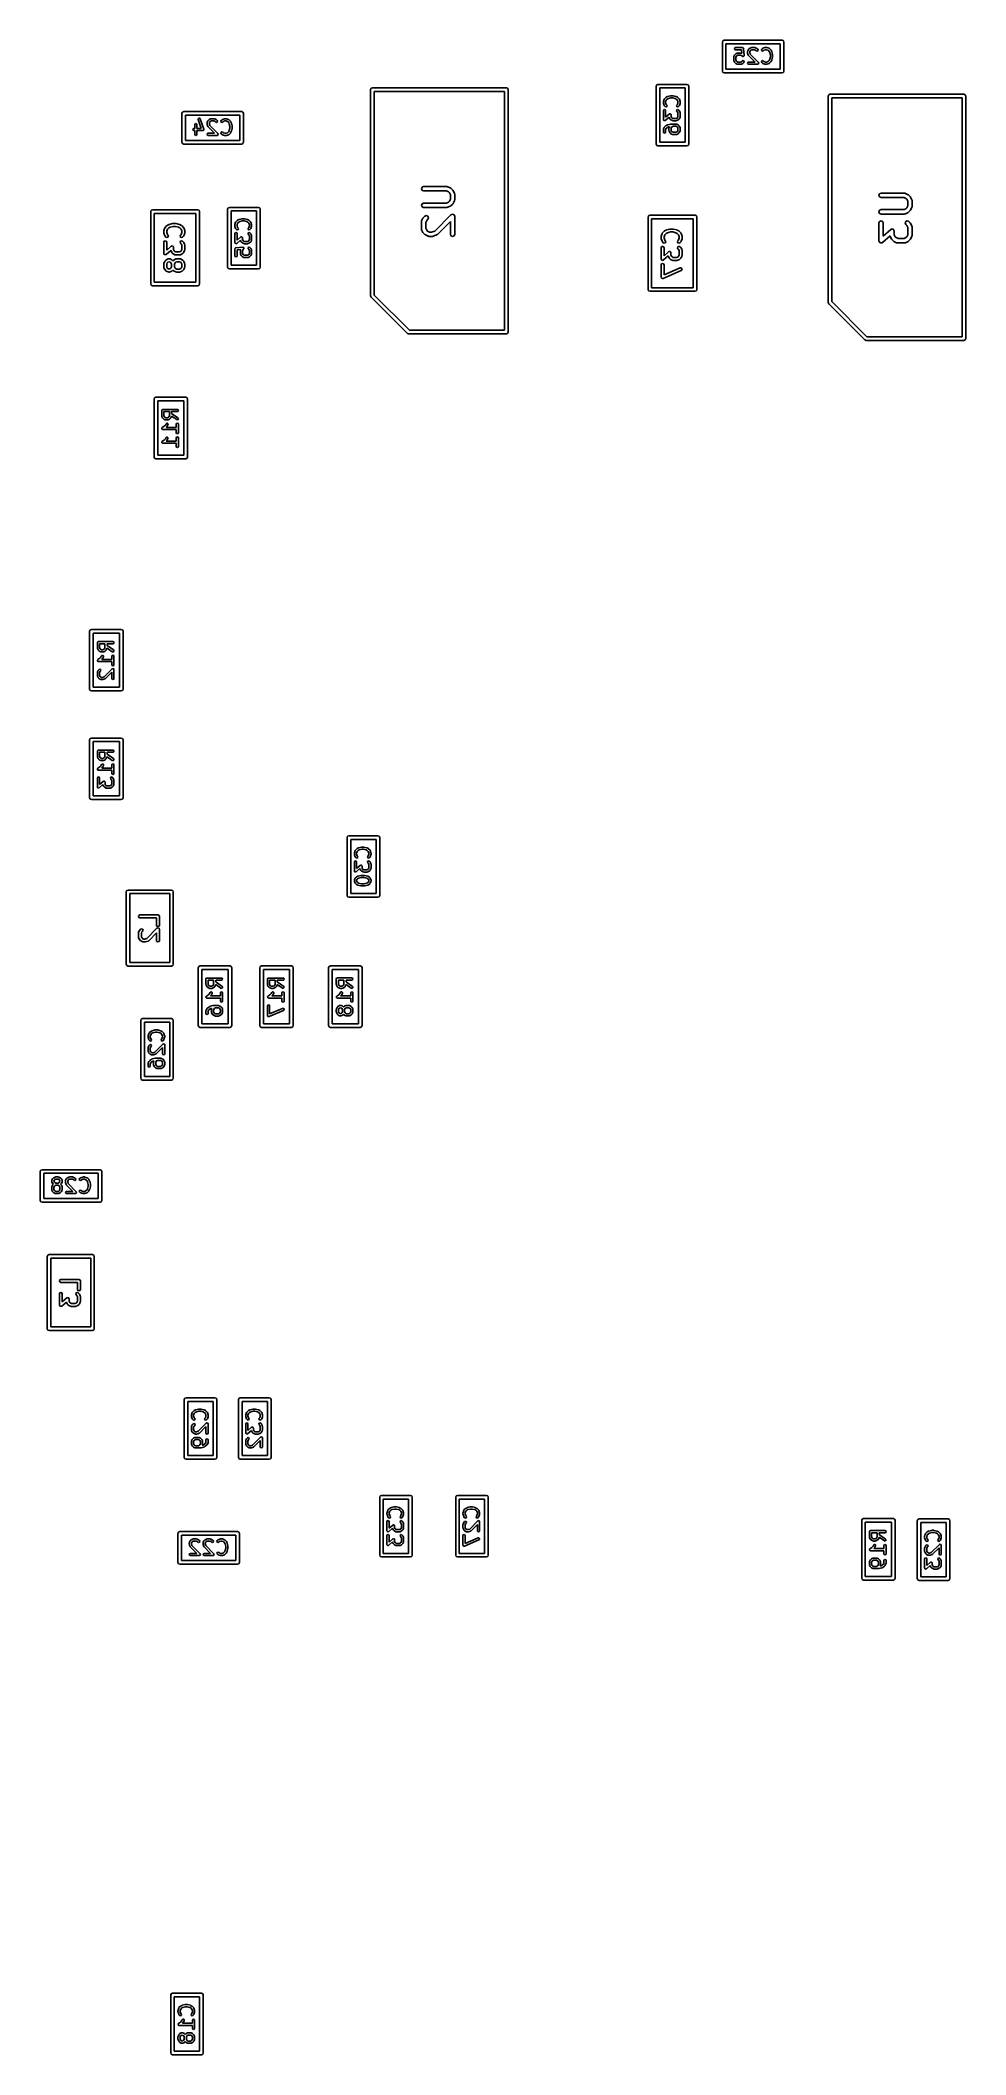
# Model space of a CAD drawing. Extents: x 3.41 to 4.41, y -4.89 to -2.7.
import ezdxf

# ---------------------------------------------------------------- set-up
doc = ezdxf.new("R2010")
doc.units = 0
doc.header["$MEASUREMENT"] = 0
doc.layers.add('BLACK', color=7, linetype='CONTINUOUS')

msp = doc.modelspace()

# ---------------------------------------------------------------- linework, layer by layer
at = {"layer": 'BLACK', "linetype": 'CONTINUOUS'}
for p, q in [((4.15026, -2.70079), (4.15084, -2.6994)), ((4.15026, -2.73228), (4.15026, -2.70079)), ((4.15084, -2.6994), (4.15223, -2.69882)), ((4.15223, -2.69882), (4.21522, -2.69882)), ((4.1542, -2.70276), (4.1542, -2.73031)), ((4.21326, -2.70276), (4.1542, -2.70276)), ((4.16267, -2.71691), (4.16278, -2.71666)), ((4.16278, -2.71666), (4.1628, -2.71638)), ((4.1628, -2.71638), (4.16355, -2.71488)), ((4.16342, -2.70791), (4.16377, -2.70708)), ((4.16377, -2.70875), (4.16342, -2.70791)), ((4.16355, -2.71488), (4.1637, -2.71475)), ((4.1637, -2.71475), (4.16377, -2.71458)), ((4.16377, -2.70708), (4.1646, -2.70673)), ((4.1646, -2.70909), (4.16377, -2.70875)), ((4.16377, -2.71458), (4.16452, -2.71383)), ((4.16452, -2.71383), (4.1647, -2.71375)), ((4.1646, -2.70673), (4.1721, -2.70673)), ((4.17104, -2.70909), (4.1646, -2.70909)), ((4.1647, -2.71375), (4.16483, -2.7136)), ((4.16483, -2.7136), (4.16633, -2.71285)), ((4.16558, -2.71611), (4.16504, -2.71719)), ((4.16605, -2.71563), (4.16558, -2.71611)), ((4.16713, -2.71509), (4.16605, -2.71563)), ((4.16633, -2.71285), (4.1666, -2.71283)), ((4.1666, -2.71283), (4.16685, -2.71273)), ((4.16685, -2.71273), (4.1706, -2.71273)), ((4.17033, -2.71509), (4.16713, -2.71509)), ((4.1714, -2.71563), (4.17033, -2.71509)), ((4.1706, -2.71273), (4.17086, -2.71283)), ((4.17086, -2.71283), (4.17113, -2.71285)), ((4.17143, -2.713), (4.17104, -2.70909)), ((4.17113, -2.71285), (4.17143, -2.713)), ((4.17202, -2.71625), (4.1714, -2.71563)), ((4.17208, -2.71627), (4.17202, -2.71625)), ((4.17211, -2.71632), (4.17208, -2.71627)), ((4.1721, -2.70673), (4.17247, -2.70688)), ((4.17249, -2.71644), (4.17211, -2.71632)), ((4.17247, -2.70688), (4.17285, -2.707)), ((4.17285, -2.71659), (4.17249, -2.71644)), ((4.17285, -2.707), (4.17288, -2.70705)), ((4.17291, -2.71657), (4.17285, -2.71659)), ((4.17288, -2.70705), (4.17294, -2.70708)), ((4.17297, -2.71659), (4.17291, -2.71657)), ((4.17294, -2.70708), (4.17309, -2.70744)), ((4.17332, -2.7164), (4.17297, -2.71659)), ((4.17309, -2.70744), (4.17328, -2.70779)), ((4.17328, -2.70779), (4.17403, -2.71529)), ((4.17369, -2.71625), (4.17332, -2.7164)), ((4.17371, -2.71619), (4.17369, -2.71625)), ((4.17377, -2.71616), (4.17371, -2.71619)), ((4.17388, -2.71578), (4.17377, -2.71616)), ((4.17403, -2.71541), (4.17388, -2.71578)), ((4.17403, -2.71529), (4.17401, -2.71535)), ((4.17401, -2.71535), (4.17403, -2.71541)), ((4.17767, -2.71091), (4.17778, -2.71066)), ((4.17767, -2.71241), (4.17767, -2.71091)), ((4.17775, -2.71259), (4.17767, -2.71241)), ((4.17773, -2.71278), (4.17775, -2.71259)), ((4.17848, -2.71503), (4.17773, -2.71278)), ((4.17778, -2.71066), (4.1778, -2.71038)), ((4.1778, -2.71038), (4.17855, -2.70888)), ((4.17866, -2.71524), (4.17848, -2.71503)), ((4.17855, -2.70888), (4.17869, -2.70876)), ((4.17877, -2.7155), (4.17866, -2.71524)), ((4.17869, -2.70876), (4.17877, -2.70858)), ((4.17877, -2.70858), (4.17952, -2.70783)), ((4.18575, -2.72248), (4.17877, -2.7155)), ((4.17952, -2.70783), (4.1797, -2.70775)), ((4.1797, -2.70775), (4.17982, -2.70761)), ((4.17982, -2.70761), (4.18132, -2.70686)), ((4.18057, -2.71011), (4.18003, -2.71119)), ((4.18003, -2.71119), (4.18003, -2.71222)), ((4.18003, -2.71222), (4.18064, -2.71402)), ((4.18105, -2.70963), (4.18057, -2.71011)), ((4.18064, -2.71402), (4.18944, -2.72282)), ((4.18213, -2.70909), (4.18105, -2.70963)), ((4.18132, -2.70686), (4.1816, -2.70684)), ((4.1816, -2.70684), (4.18185, -2.70673)), ((4.18185, -2.70673), (4.1856, -2.70673)), ((4.18532, -2.70909), (4.18213, -2.70909)), ((4.1864, -2.70963), (4.18532, -2.70909)), ((4.1856, -2.70673), (4.18586, -2.70684)), ((4.18586, -2.70684), (4.18613, -2.70686)), ((4.18613, -2.70686), (4.18763, -2.70761)), ((4.18702, -2.71025), (4.1864, -2.70963)), ((4.18785, -2.71059), (4.18702, -2.71025)), ((4.18763, -2.70761), (4.18776, -2.70775)), ((4.18776, -2.70775), (4.18794, -2.70783)), ((4.18869, -2.71025), (4.18785, -2.71059)), ((4.18794, -2.70783), (4.18869, -2.70858)), ((4.18869, -2.70858), (4.18903, -2.70941)), ((4.18903, -2.70941), (4.18869, -2.71025)), ((4.19267, -2.70941), (4.19302, -2.70858)), ((4.19302, -2.71025), (4.19267, -2.70941)), ((4.19302, -2.70858), (4.19377, -2.70783)), ((4.19385, -2.71059), (4.19302, -2.71025)), ((4.19377, -2.70783), (4.19402, -2.70772)), ((4.19469, -2.71025), (4.19385, -2.71059)), ((4.19402, -2.70772), (4.19423, -2.70754)), ((4.19423, -2.70754), (4.19648, -2.70679)), ((4.19524, -2.70969), (4.19469, -2.71025)), ((4.19704, -2.70909), (4.19524, -2.70969)), ((4.19648, -2.70679), (4.19667, -2.7068)), ((4.19667, -2.7068), (4.19685, -2.70673)), ((4.19685, -2.70673), (4.19835, -2.70673)), ((4.19816, -2.70909), (4.19704, -2.70909)), ((4.19996, -2.70969), (4.19816, -2.70909)), ((4.19835, -2.70673), (4.19853, -2.7068)), ((4.19853, -2.7068), (4.19872, -2.70679)), ((4.19872, -2.70679), (4.20097, -2.70754)), ((4.20113, -2.71086), (4.19996, -2.70969)), ((4.20097, -2.70754), (4.20118, -2.70772)), ((4.20174, -2.71207), (4.20113, -2.71086)), ((4.20118, -2.70772), (4.20144, -2.70783)), ((4.20144, -2.70783), (4.20294, -2.70933)), ((4.20242, -2.71481), (4.20174, -2.71207)), ((4.20242, -2.71677), (4.20242, -2.71481)), ((4.20294, -2.70933), (4.20301, -2.70951)), ((4.20301, -2.70951), (4.20316, -2.70963)), ((4.20316, -2.70963), (4.20391, -2.71113)), ((4.20391, -2.71113), (4.20392, -2.71127)), ((4.20392, -2.71127), (4.204, -2.71137)), ((4.204, -2.71137), (4.20475, -2.71437)), ((4.20475, -2.71437), (4.20472, -2.71452)), ((4.20472, -2.71452), (4.20478, -2.71466)), ((4.20478, -2.71466), (4.20478, -2.71691)), ((4.21326, -2.73031), (4.21326, -2.70276)), ((4.21522, -2.69882), (4.21662, -2.6994)), ((4.21662, -2.6994), (4.21719, -2.70079)), ((4.21719, -2.70079), (4.21719, -2.73228)), ((4.15084, -2.73368), (4.15026, -2.73228)), ((4.15223, -2.73425), (4.15084, -2.73368)), ((4.21522, -2.73425), (4.15223, -2.73425)), ((4.1542, -2.73031), (4.21326, -2.73031)), ((4.16267, -2.72066), (4.16267, -2.71691)), ((4.16278, -2.72091), (4.16267, -2.72066)), ((4.1628, -2.72119), (4.16278, -2.72091)), ((4.16355, -2.72269), (4.1628, -2.72119)), ((4.1637, -2.72282), (4.16355, -2.72269)), ((4.16377, -2.72299), (4.1637, -2.72282)), ((4.16452, -2.72374), (4.16377, -2.72299)), ((4.1647, -2.72382), (4.16452, -2.72374)), ((4.16483, -2.72397), (4.1647, -2.72382)), ((4.16633, -2.72472), (4.16483, -2.72397)), ((4.16504, -2.71719), (4.16504, -2.72038)), ((4.16504, -2.72038), (4.16558, -2.72146)), ((4.16558, -2.72146), (4.16605, -2.72194)), ((4.16605, -2.72194), (4.16713, -2.72248)), ((4.1666, -2.72474), (4.16633, -2.72472)), ((4.16685, -2.72484), (4.1666, -2.72474)), ((4.1706, -2.72484), (4.16685, -2.72484)), ((4.16713, -2.72248), (4.17033, -2.72248)), ((4.17033, -2.72248), (4.1714, -2.72194)), ((4.17086, -2.72474), (4.1706, -2.72484)), ((4.17113, -2.72472), (4.17086, -2.72474)), ((4.17263, -2.72397), (4.17113, -2.72472)), ((4.1714, -2.72194), (4.17202, -2.72132)), ((4.17202, -2.72132), (4.17285, -2.72098)), ((4.17276, -2.72382), (4.17263, -2.72397)), ((4.17294, -2.72374), (4.17276, -2.72382)), ((4.17285, -2.72098), (4.17369, -2.72132)), ((4.17369, -2.72299), (4.17294, -2.72374)), ((4.17369, -2.72132), (4.17403, -2.72216)), ((4.17403, -2.72216), (4.17369, -2.72299)), ((4.17767, -2.72366), (4.17802, -2.72282)), ((4.17802, -2.72449), (4.17767, -2.72366)), ((4.17802, -2.72282), (4.17885, -2.72248)), ((4.17885, -2.72484), (4.17802, -2.72449)), ((4.17885, -2.72248), (4.18575, -2.72248)), ((4.1886, -2.72484), (4.17885, -2.72484)), ((4.18944, -2.72449), (4.1886, -2.72484)), ((4.18944, -2.72282), (4.18978, -2.72366)), ((4.18978, -2.72366), (4.18944, -2.72449)), ((4.19267, -2.72216), (4.19302, -2.72132)), ((4.19302, -2.72299), (4.19267, -2.72216)), ((4.19302, -2.72132), (4.19385, -2.72098)), ((4.19377, -2.72374), (4.19302, -2.72299)), ((4.19402, -2.72385), (4.19377, -2.72374)), ((4.19385, -2.72098), (4.19469, -2.72132)), ((4.19423, -2.72403), (4.19402, -2.72385)), ((4.19648, -2.72478), (4.19423, -2.72403)), ((4.19469, -2.72132), (4.19524, -2.72188)), ((4.19524, -2.72188), (4.19704, -2.72248)), ((4.19667, -2.72477), (4.19648, -2.72478)), ((4.19685, -2.72484), (4.19667, -2.72477)), ((4.19835, -2.72484), (4.19685, -2.72484)), ((4.19704, -2.72248), (4.19816, -2.72248)), ((4.19816, -2.72248), (4.19996, -2.72188)), ((4.19853, -2.72477), (4.19835, -2.72484)), ((4.19872, -2.72478), (4.19853, -2.72477)), ((4.20097, -2.72403), (4.19872, -2.72478)), ((4.19996, -2.72188), (4.20113, -2.72071)), ((4.20118, -2.72385), (4.20097, -2.72403)), ((4.20113, -2.72071), (4.20174, -2.7195)), ((4.20144, -2.72374), (4.20118, -2.72385)), ((4.20294, -2.72225), (4.20144, -2.72374)), ((4.20174, -2.7195), (4.20242, -2.71677)), ((4.20301, -2.72207), (4.20294, -2.72225)), ((4.20316, -2.72194), (4.20301, -2.72207)), ((4.20391, -2.72044), (4.20316, -2.72194)), ((4.20392, -2.7203), (4.20391, -2.72044)), ((4.204, -2.7202), (4.20392, -2.7203)), ((4.20475, -2.7172), (4.204, -2.7202)), ((4.20478, -2.71691), (4.20472, -2.71705)), ((4.20472, -2.71705), (4.20475, -2.7172)), ((4.21662, -2.73368), (4.21522, -2.73425)), ((4.21719, -2.73228), (4.21662, -2.73368)), ((3.76772, -2.75246), (3.76829, -2.75107)), ((3.76772, -2.97687), (3.76772, -2.75246)), ((3.76829, -2.75107), (3.76969, -2.75049)), ((3.76969, -2.75049), (3.91535, -2.75049)), ((3.77165, -2.75443), (3.77165, -2.97606)), ((3.91339, -2.75443), (3.77165, -2.75443)), ((3.91339, -3.01427), (3.91339, -2.75443)), ((3.91535, -2.75049), (3.91675, -2.75107)), ((3.91675, -2.75107), (3.91732, -2.75246)), ((3.91732, -2.75246), (3.91732, -3.01624)), ((4.07828, -2.74873), (4.07886, -2.74734)), ((4.07828, -2.81172), (4.07828, -2.74873)), ((4.07886, -2.74734), (4.08025, -2.74676)), ((4.08025, -2.74676), (4.11175, -2.74676)), ((4.08222, -2.7507), (4.08222, -2.80976)), ((4.10978, -2.7507), (4.08222, -2.7507)), ((4.0891, -2.7608), (4.0906, -2.76005)), ((4.0906, -2.76005), (4.09073, -2.76004)), ((4.09073, -2.76004), (4.09084, -2.75996)), ((4.09084, -2.75996), (4.09384, -2.75921)), ((4.09384, -2.75921), (4.09399, -2.75923)), ((4.09399, -2.75923), (4.09413, -2.75917)), ((4.09413, -2.75917), (4.09637, -2.75917)), ((4.09637, -2.75917), (4.09651, -2.75923)), ((4.09651, -2.75923), (4.09666, -2.75921)), ((4.09666, -2.75921), (4.09966, -2.75996)), ((4.09966, -2.75996), (4.09977, -2.76004)), ((4.09977, -2.76004), (4.0999, -2.76005)), ((4.0999, -2.76005), (4.1014, -2.7608)), ((4.10978, -2.80976), (4.10978, -2.7507)), ((4.11175, -2.74676), (4.11314, -2.74734)), ((4.11314, -2.74734), (4.11372, -2.74873)), ((4.11372, -2.74873), (4.11372, -2.81172)), ((4.2653, -2.75951), (4.26587, -2.75812)), ((4.2653, -2.98392), (4.2653, -2.75951)), ((4.26587, -2.75812), (4.26727, -2.75754)), ((4.26727, -2.75754), (4.41293, -2.75754)), ((4.41293, -2.75754), (4.41433, -2.75812)), ((4.41433, -2.75812), (4.4149, -2.75951)), ((4.4149, -2.75951), (4.4149, -3.02329)), ((3.56254, -2.77825), (3.56311, -2.77686)), ((3.56254, -2.80975), (3.56254, -2.77825)), ((3.56311, -2.77686), (3.5645, -2.77628)), ((3.5645, -2.77628), (3.6275, -2.77628)), ((3.56647, -2.78022), (3.56647, -2.80778)), ((3.62553, -2.78022), (3.56647, -2.78022)), ((3.62553, -2.80778), (3.62553, -2.78022)), ((3.6275, -2.77628), (3.62889, -2.77686)), ((3.62889, -2.77686), (3.62946, -2.77825)), ((3.62946, -2.77825), (3.62946, -2.80975)), ((4.08619, -2.7656), (4.08627, -2.76542)), ((4.08619, -2.7671), (4.08619, -2.7656)), ((4.08627, -2.76728), (4.08619, -2.7671)), ((4.08619, -2.77535), (4.08654, -2.77452)), ((4.08619, -2.7851), (4.08619, -2.77535)), ((4.08626, -2.76523), (4.08701, -2.76298)), ((4.08627, -2.76542), (4.08626, -2.76523)), ((4.08626, -2.76748), (4.08627, -2.76728)), ((4.08701, -2.76973), (4.08626, -2.76748)), ((4.08654, -2.77452), (4.08738, -2.77417)), ((4.08701, -2.76298), (4.08719, -2.76277)), ((4.08719, -2.76993), (4.08701, -2.76973)), ((4.08719, -2.76277), (4.08729, -2.76252)), ((4.08729, -2.77019), (4.08719, -2.76993)), ((4.08729, -2.76252), (4.08879, -2.76102)), ((4.08804, -2.77094), (4.08729, -2.77019)), ((4.08738, -2.77417), (4.08821, -2.77452)), ((4.08888, -2.77128), (4.08804, -2.77094)), ((4.0923, -2.78236), (4.08815, -2.78599)), ((4.08821, -2.77452), (4.08856, -2.77535)), ((4.08916, -2.76399), (4.08856, -2.7658)), ((4.08856, -2.7658), (4.08856, -2.76691)), ((4.08856, -2.76691), (4.08916, -2.76872)), ((4.08856, -2.77535), (4.08856, -2.7825)), ((4.08856, -2.7825), (4.0926, -2.77896)), ((4.08879, -2.76102), (4.08897, -2.76095)), ((4.08971, -2.77094), (4.08888, -2.77128)), ((4.08897, -2.76095), (4.0891, -2.7608)), ((4.09033, -2.76283), (4.08916, -2.76399)), ((4.08916, -2.76872), (4.08971, -2.76927)), ((4.08971, -2.76927), (4.09006, -2.7701)), ((4.09006, -2.7701), (4.08971, -2.77094)), ((4.09154, -2.76222), (4.09033, -2.76283)), ((4.09427, -2.76154), (4.09154, -2.76222)), ((4.09232, -2.78263), (4.0923, -2.78236)), ((4.0926, -2.77896), (4.09299, -2.77883)), ((4.09299, -2.77883), (4.09338, -2.77867)), ((4.09338, -2.77867), (4.09341, -2.77869)), ((4.09341, -2.77869), (4.09345, -2.77867)), ((4.09345, -2.77867), (4.09383, -2.77886)), ((4.09383, -2.77886), (4.09421, -2.77902)), ((4.09421, -2.77902), (4.09423, -2.77906)), ((4.09423, -2.77906), (4.09426, -2.77907)), ((4.09426, -2.77907), (4.0944, -2.77947)), ((4.09623, -2.76154), (4.09427, -2.76154)), ((4.0944, -2.77947), (4.09456, -2.77985)), ((4.09456, -2.77985), (4.09456, -2.78182)), ((4.09456, -2.78182), (4.0951, -2.7829)), ((4.09896, -2.76222), (4.09623, -2.76154)), ((4.10017, -2.76283), (4.09896, -2.76222)), ((4.10134, -2.76399), (4.10017, -2.76283)), ((4.10044, -2.7701), (4.10079, -2.76927)), ((4.10079, -2.77094), (4.10044, -2.7701)), ((4.10044, -2.77535), (4.10079, -2.77452)), ((4.10079, -2.77619), (4.10044, -2.77535)), ((4.10079, -2.76927), (4.10134, -2.76872)), ((4.10162, -2.77128), (4.10079, -2.77094)), ((4.10079, -2.77452), (4.10162, -2.77417)), ((4.1014, -2.7768), (4.10079, -2.77619)), ((4.10194, -2.7658), (4.10134, -2.76399)), ((4.10134, -2.76872), (4.10194, -2.76691)), ((4.1014, -2.7608), (4.10153, -2.76095)), ((4.10194, -2.77788), (4.1014, -2.7768)), ((4.1014, -2.7829), (4.10194, -2.78182)), ((4.10153, -2.76095), (4.10171, -2.76102)), ((4.10246, -2.77094), (4.10162, -2.77128)), ((4.10162, -2.77417), (4.10246, -2.77452)), ((4.10171, -2.76102), (4.10321, -2.76252)), ((4.10194, -2.76691), (4.10194, -2.7658)), ((4.10194, -2.78182), (4.10194, -2.77788)), ((4.10321, -2.77019), (4.10246, -2.77094)), ((4.10246, -2.77452), (4.10321, -2.77527)), ((4.10321, -2.76252), (4.10331, -2.76277)), ((4.10331, -2.76993), (4.10321, -2.77019)), ((4.10321, -2.77527), (4.10328, -2.77545)), ((4.10328, -2.77545), (4.10343, -2.77557)), ((4.10331, -2.76277), (4.10349, -2.76298)), ((4.10349, -2.76973), (4.10331, -2.76993)), ((4.10343, -2.77557), (4.10418, -2.77707)), ((4.10349, -2.76298), (4.10424, -2.76523)), ((4.10424, -2.76748), (4.10349, -2.76973)), ((4.10418, -2.77707), (4.1042, -2.77735)), ((4.1042, -2.78236), (4.10418, -2.78263)), ((4.1042, -2.77735), (4.10431, -2.7776)), ((4.10431, -2.7821), (4.1042, -2.78236)), ((4.10424, -2.76523), (4.10423, -2.76542)), ((4.10423, -2.76542), (4.10431, -2.7656)), ((4.10431, -2.7671), (4.10423, -2.76728)), ((4.10423, -2.76728), (4.10424, -2.76748)), ((4.10431, -2.7656), (4.10431, -2.7671)), ((4.10431, -2.7776), (4.10431, -2.7821)), ((4.26923, -2.76148), (4.26923, -2.9831)), ((4.41097, -2.76148), (4.26923, -2.76148)), ((4.41097, -3.02132), (4.41097, -2.76148)), ((3.5742, -2.79587), (3.57454, -2.79504)), ((3.57454, -2.79671), (3.5742, -2.79587)), ((3.57454, -2.79504), (3.57538, -2.79469)), ((3.57538, -2.79706), (3.57454, -2.79671)), ((3.57538, -2.79469), (3.57645, -2.79469)), ((3.57645, -2.79706), (3.57538, -2.79706)), ((3.57645, -2.79063), (3.57679, -2.78979)), ((3.57645, -2.79469), (3.57645, -2.79063)), ((3.57645, -2.80112), (3.57645, -2.79706)), ((3.57679, -2.80196), (3.57645, -2.80112)), ((3.57679, -2.78979), (3.57763, -2.78944)), ((3.57763, -2.80231), (3.57679, -2.80196)), ((3.57763, -2.78944), (3.57846, -2.78979)), ((3.57846, -2.80196), (3.57763, -2.80231)), ((3.57846, -2.78979), (3.57881, -2.79063)), ((3.57881, -2.80112), (3.57846, -2.80196)), ((3.57881, -2.79063), (3.57881, -2.79469)), ((3.57881, -2.79469), (3.58349, -2.79469)), ((3.58513, -2.79706), (3.57881, -2.79706)), ((3.57881, -2.79706), (3.57881, -2.80112)), ((3.58026, -2.785), (3.58032, -2.7841)), ((3.58349, -2.79469), (3.58026, -2.785)), ((3.58032, -2.7841), (3.581, -2.78351)), ((3.581, -2.78351), (3.5819, -2.78357)), ((3.5819, -2.78357), (3.5825, -2.78425)), ((3.5825, -2.78425), (3.58625, -2.7955)), ((3.58531, -2.79698), (3.58513, -2.79706)), ((3.5855, -2.797), (3.58531, -2.79698)), ((3.58571, -2.79682), (3.5855, -2.797)), ((3.58596, -2.79671), (3.58571, -2.79682)), ((3.58604, -2.79653), (3.58596, -2.79671)), ((3.58618, -2.7964), (3.58604, -2.79653)), ((3.5862, -2.79613), (3.58618, -2.7964)), ((3.58631, -2.79587), (3.5862, -2.79613)), ((3.58625, -2.7955), (3.58623, -2.7957)), ((3.58623, -2.7957), (3.58631, -2.79587)), ((3.58994, -2.78838), (3.59005, -2.78812)), ((3.58994, -2.78988), (3.58994, -2.78838)), ((3.59002, -2.79006), (3.58994, -2.78988)), ((3.58994, -2.80112), (3.59029, -2.80029)), ((3.59029, -2.80196), (3.58994, -2.80112)), ((3.59001, -2.79025), (3.59002, -2.79006)), ((3.59076, -2.7925), (3.59001, -2.79025)), ((3.59005, -2.78812), (3.59007, -2.78785)), ((3.59007, -2.78785), (3.59082, -2.78635)), ((3.59029, -2.80029), (3.59113, -2.79994)), ((3.59113, -2.80231), (3.59029, -2.80196)), ((3.59094, -2.79271), (3.59076, -2.7925)), ((3.59082, -2.78635), (3.59097, -2.78622)), ((3.59104, -2.79296), (3.59094, -2.79271)), ((3.59097, -2.78622), (3.59104, -2.78604)), ((3.59104, -2.78604), (3.59179, -2.78529)), ((3.59802, -2.79994), (3.59104, -2.79296)), ((3.59113, -2.79994), (3.59802, -2.79994)), ((3.60087, -2.80231), (3.59113, -2.80231)), ((3.59179, -2.78529), (3.59197, -2.78522)), ((3.59197, -2.78522), (3.5921, -2.78507)), ((3.5921, -2.78507), (3.5936, -2.78432)), ((3.59285, -2.78758), (3.59231, -2.78865)), ((3.59231, -2.78865), (3.59231, -2.78968)), ((3.59231, -2.78968), (3.59291, -2.79149)), ((3.59333, -2.7871), (3.59285, -2.78758)), ((3.59291, -2.79149), (3.60171, -2.80029)), ((3.5944, -2.78656), (3.59333, -2.7871)), ((3.5936, -2.78432), (3.59387, -2.7843)), ((3.59387, -2.7843), (3.59413, -2.78419)), ((3.59413, -2.78419), (3.59787, -2.78419)), ((3.5976, -2.78656), (3.5944, -2.78656)), ((3.59867, -2.7871), (3.5976, -2.78656)), ((3.59787, -2.78419), (3.59813, -2.7843)), ((3.59813, -2.7843), (3.5984, -2.78432)), ((3.5984, -2.78432), (3.5999, -2.78507)), ((3.59929, -2.78771), (3.59867, -2.7871)), ((3.60012, -2.78806), (3.59929, -2.78771)), ((3.5999, -2.78507), (3.60003, -2.78522)), ((3.60003, -2.78522), (3.60021, -2.78529)), ((3.60096, -2.78771), (3.60012, -2.78806)), ((3.60021, -2.78529), (3.60096, -2.78604)), ((3.60171, -2.80196), (3.60087, -2.80231)), ((3.60096, -2.78604), (3.60131, -2.78688)), ((3.60131, -2.78688), (3.60096, -2.78771)), ((3.60171, -2.80029), (3.60206, -2.80112)), ((3.60206, -2.80112), (3.60171, -2.80196)), ((3.60494, -2.78688), (3.60529, -2.78604)), ((3.60529, -2.78771), (3.60494, -2.78688)), ((3.60494, -2.79962), (3.60529, -2.79879)), ((3.60529, -2.80046), (3.60494, -2.79962)), ((3.60529, -2.78604), (3.60604, -2.78529)), ((3.60612, -2.78806), (3.60529, -2.78771)), ((3.60529, -2.79879), (3.60612, -2.79844)), ((3.60604, -2.80121), (3.60529, -2.80046)), ((3.60604, -2.78529), (3.60629, -2.78519)), ((3.60629, -2.80131), (3.60604, -2.80121)), ((3.60696, -2.78771), (3.60612, -2.78806)), ((3.60612, -2.79844), (3.60696, -2.79879)), ((3.60629, -2.78519), (3.6065, -2.78501)), ((3.6065, -2.80149), (3.60629, -2.80131)), ((3.6065, -2.78501), (3.60875, -2.78426)), ((3.60875, -2.80224), (3.6065, -2.80149)), ((3.60751, -2.78716), (3.60696, -2.78771)), ((3.60696, -2.79879), (3.60751, -2.79934)), ((3.60931, -2.78656), (3.60751, -2.78716)), ((3.60751, -2.79934), (3.60931, -2.79994)), ((3.60875, -2.78426), (3.60894, -2.78427)), ((3.60894, -2.80223), (3.60875, -2.80224)), ((3.60894, -2.78427), (3.60912, -2.78419)), ((3.60912, -2.80231), (3.60894, -2.80223)), ((3.60912, -2.78419), (3.61062, -2.78419)), ((3.61062, -2.80231), (3.60912, -2.80231)), ((3.61043, -2.78656), (3.60931, -2.78656)), ((3.60931, -2.79994), (3.61043, -2.79994)), ((3.61223, -2.78716), (3.61043, -2.78656)), ((3.61043, -2.79994), (3.61223, -2.79934)), ((3.61062, -2.78419), (3.6108, -2.78427)), ((3.6108, -2.80223), (3.61062, -2.80231)), ((3.6108, -2.78427), (3.611, -2.78426)), ((3.611, -2.80224), (3.6108, -2.80223)), ((3.611, -2.78426), (3.61325, -2.78501)), ((3.61325, -2.80149), (3.611, -2.80224)), ((3.6134, -2.78833), (3.61223, -2.78716)), ((3.61223, -2.79934), (3.6134, -2.79817)), ((3.61325, -2.78501), (3.61345, -2.78519)), ((3.61345, -2.80131), (3.61325, -2.80149)), ((3.61401, -2.78954), (3.6134, -2.78833)), ((3.6134, -2.79817), (3.61401, -2.79696)), ((3.61345, -2.78519), (3.61371, -2.78529)), ((3.61371, -2.80121), (3.61345, -2.80131)), ((3.61371, -2.78529), (3.61521, -2.78679)), ((3.61521, -2.79971), (3.61371, -2.80121)), ((3.61469, -2.79227), (3.61401, -2.78954)), ((3.61401, -2.79696), (3.61469, -2.79423)), ((3.61469, -2.79423), (3.61469, -2.79227)), ((3.61521, -2.78679), (3.61528, -2.78697)), ((3.61528, -2.79953), (3.61521, -2.79971)), ((3.61528, -2.78697), (3.61543, -2.7871)), ((3.61543, -2.7994), (3.61528, -2.79953)), ((3.61543, -2.7871), (3.61618, -2.7886)), ((3.61618, -2.7979), (3.61543, -2.7994)), ((3.61618, -2.7886), (3.61619, -2.78873)), ((3.61619, -2.79777), (3.61618, -2.7979)), ((3.61619, -2.78873), (3.61627, -2.78884)), ((3.61627, -2.79766), (3.61619, -2.79777)), ((3.61627, -2.78884), (3.61702, -2.79184)), ((3.61702, -2.79466), (3.61627, -2.79766)), ((3.61702, -2.79184), (3.617, -2.79199)), ((3.617, -2.79199), (3.61705, -2.79213)), ((3.61705, -2.79437), (3.617, -2.79451)), ((3.617, -2.79451), (3.61702, -2.79466)), ((3.61705, -2.79213), (3.61705, -2.79437)), ((4.08635, -2.78549), (4.08619, -2.7851)), ((4.08619, -2.7956), (4.0863, -2.79535)), ((4.08619, -2.7986), (4.08619, -2.7956)), ((4.08654, -2.79944), (4.08619, -2.7986)), ((4.0863, -2.79535), (4.08632, -2.79507)), ((4.08632, -2.79507), (4.08707, -2.79357)), ((4.08649, -2.78588), (4.08635, -2.78549)), ((4.08652, -2.7859), (4.08649, -2.78588)), ((4.08654, -2.78594), (4.08652, -2.7859)), ((4.08692, -2.7861), (4.08654, -2.78594)), ((4.08738, -2.79978), (4.08654, -2.79944)), ((4.0873, -2.78628), (4.08692, -2.7861)), ((4.08707, -2.79357), (4.08722, -2.79345)), ((4.08722, -2.79345), (4.08729, -2.79327)), ((4.08729, -2.79327), (4.08804, -2.79252)), ((4.08734, -2.78627), (4.0873, -2.78628)), ((4.08738, -2.78628), (4.08734, -2.78627)), ((4.08776, -2.78612), (4.08738, -2.78628)), ((4.08821, -2.79944), (4.08738, -2.79978)), ((4.08815, -2.78599), (4.08776, -2.78612)), ((4.08804, -2.79252), (4.08815, -2.79247)), ((4.08815, -2.79247), (4.08822, -2.79237)), ((4.08856, -2.7986), (4.08821, -2.79944)), ((4.08822, -2.79237), (4.09047, -2.79087)), ((4.0891, -2.7948), (4.08856, -2.79588)), ((4.08856, -2.79588), (4.08856, -2.7986)), ((4.08963, -2.79427), (4.0891, -2.7948)), ((4.09161, -2.79295), (4.08963, -2.79427)), ((4.09047, -2.79087), (4.09067, -2.79083)), ((4.09067, -2.79083), (4.09084, -2.79071)), ((4.09084, -2.79071), (4.09384, -2.78996)), ((4.09278, -2.79266), (4.09161, -2.79295)), ((4.09219, -2.7941), (4.0923, -2.79385)), ((4.09219, -2.7971), (4.09219, -2.7941)), ((4.0923, -2.79735), (4.09219, -2.7971)), ((4.0923, -2.79385), (4.09232, -2.79357)), ((4.09232, -2.79763), (4.0923, -2.79735)), ((4.09307, -2.78413), (4.09232, -2.78263)), ((4.09232, -2.79357), (4.09278, -2.79266)), ((4.09307, -2.79913), (4.09232, -2.79763)), ((4.09322, -2.78426), (4.09307, -2.78413)), ((4.09322, -2.79926), (4.09307, -2.79913)), ((4.09329, -2.78444), (4.09322, -2.78426)), ((4.09329, -2.79944), (4.09322, -2.79926)), ((4.09404, -2.78519), (4.09329, -2.78444)), ((4.09404, -2.80019), (4.09329, -2.79944)), ((4.09384, -2.78996), (4.09399, -2.78998)), ((4.09399, -2.78998), (4.09413, -2.78992)), ((4.09422, -2.78526), (4.09404, -2.78519)), ((4.09422, -2.80026), (4.09404, -2.80019)), ((4.09413, -2.78992), (4.10012, -2.78992)), ((4.09435, -2.78541), (4.09422, -2.78526)), ((4.09435, -2.80041), (4.09422, -2.80026)), ((4.09585, -2.78616), (4.09435, -2.78541)), ((4.09585, -2.80116), (4.09435, -2.80041)), ((4.0951, -2.7933), (4.09456, -2.79438)), ((4.09456, -2.79438), (4.09456, -2.79682)), ((4.09456, -2.79682), (4.0951, -2.7979)), ((4.0951, -2.7829), (4.09557, -2.78338)), ((4.09557, -2.79282), (4.0951, -2.7933)), ((4.0951, -2.7979), (4.09557, -2.79838)), ((4.09557, -2.78338), (4.09665, -2.78392)), ((4.09665, -2.79228), (4.09557, -2.79282)), ((4.09557, -2.79838), (4.09665, -2.79892)), ((4.09612, -2.78618), (4.09585, -2.78616)), ((4.09612, -2.80118), (4.09585, -2.80116)), ((4.09637, -2.78628), (4.09612, -2.78618)), ((4.09637, -2.80128), (4.09612, -2.80118)), ((4.10012, -2.78628), (4.09637, -2.78628)), ((4.10012, -2.80128), (4.09637, -2.80128)), ((4.09665, -2.78392), (4.09985, -2.78392)), ((4.09985, -2.79228), (4.09665, -2.79228)), ((4.09665, -2.79892), (4.09985, -2.79892)), ((4.09985, -2.78392), (4.10092, -2.78338)), ((4.10092, -2.79282), (4.09985, -2.79228)), ((4.09985, -2.79892), (4.10092, -2.79838)), ((4.10038, -2.78618), (4.10012, -2.78628)), ((4.10012, -2.78992), (4.10038, -2.79003)), ((4.10038, -2.80118), (4.10012, -2.80128)), ((4.10065, -2.78616), (4.10038, -2.78618)), ((4.10038, -2.79003), (4.10065, -2.79004)), ((4.10065, -2.80116), (4.10038, -2.80118)), ((4.10215, -2.78541), (4.10065, -2.78616)), ((4.10065, -2.79004), (4.10215, -2.79079)), ((4.10215, -2.80041), (4.10065, -2.80116)), ((4.10092, -2.78338), (4.1014, -2.7829)), ((4.1014, -2.7933), (4.10092, -2.79282)), ((4.10092, -2.79838), (4.1014, -2.7979)), ((4.10194, -2.79438), (4.1014, -2.7933)), ((4.1014, -2.7979), (4.10194, -2.79682)), ((4.10194, -2.79682), (4.10194, -2.79438)), ((4.10228, -2.78526), (4.10215, -2.78541)), ((4.10215, -2.79079), (4.10228, -2.79094)), ((4.10228, -2.80026), (4.10215, -2.80041)), ((4.10246, -2.78519), (4.10228, -2.78526)), ((4.10228, -2.79094), (4.10246, -2.79102)), ((4.10246, -2.80019), (4.10228, -2.80026)), ((4.10321, -2.78444), (4.10246, -2.78519)), ((4.10246, -2.79102), (4.10321, -2.79177)), ((4.10321, -2.79944), (4.10246, -2.80019)), ((4.10328, -2.78426), (4.10321, -2.78444)), ((4.10321, -2.79177), (4.10328, -2.79195)), ((4.10328, -2.79926), (4.10321, -2.79944)), ((4.10343, -2.78413), (4.10328, -2.78426)), ((4.10328, -2.79195), (4.10343, -2.79207)), ((4.10343, -2.79913), (4.10328, -2.79926)), ((4.10418, -2.78263), (4.10343, -2.78413)), ((4.10343, -2.79207), (4.10418, -2.79357)), ((4.10418, -2.79763), (4.10343, -2.79913)), ((4.10418, -2.79357), (4.1042, -2.79385)), ((4.1042, -2.79735), (4.10418, -2.79763)), ((4.1042, -2.79385), (4.10431, -2.7941)), ((4.10431, -2.7971), (4.1042, -2.79735)), ((4.10431, -2.7941), (4.10431, -2.7971)), ((3.56311, -2.81114), (3.56254, -2.80975)), ((3.5645, -2.81172), (3.56311, -2.81114)), ((3.6275, -2.81172), (3.5645, -2.81172)), ((3.56647, -2.80778), (3.62553, -2.80778)), ((3.62889, -2.81114), (3.6275, -2.81172)), ((3.62946, -2.80975), (3.62889, -2.81114)), ((4.07886, -2.81312), (4.07828, -2.81172)), ((4.08025, -2.81369), (4.07886, -2.81312)), ((4.11175, -2.81369), (4.08025, -2.81369)), ((4.08222, -2.80976), (4.10978, -2.80976)), ((4.11314, -2.81312), (4.11175, -2.81369)), ((4.11372, -2.81172), (4.11314, -2.81312)), ((3.82291, -2.86035), (3.8236, -2.85868)), ((3.8236, -2.86202), (3.82291, -2.86035)), ((3.8236, -2.85868), (3.82527, -2.85799)), ((3.82527, -2.86272), (3.8236, -2.86202)), ((3.82527, -2.85799), (3.85077, -2.85799)), ((3.85021, -2.86272), (3.82527, -2.86272)), ((3.85237, -2.8638), (3.85021, -2.86272)), ((3.85077, -2.85799), (3.85128, -2.8582)), ((3.85128, -2.8582), (3.85183, -2.85824)), ((3.85183, -2.85824), (3.85482, -2.85974)), ((3.85333, -2.86475), (3.85237, -2.8638)), ((3.85441, -2.86691), (3.85333, -2.86475)), ((3.85441, -2.8718), (3.85441, -2.86691)), ((3.85482, -2.85974), (3.85508, -2.86003)), ((3.85508, -2.86003), (3.85544, -2.86018)), ((3.85544, -2.86018), (3.85694, -2.86168)), ((3.85694, -2.86168), (3.85709, -2.86204)), ((3.85709, -2.86204), (3.85738, -2.8623)), ((3.85738, -2.8623), (3.85888, -2.8653)), ((3.85888, -2.8653), (3.85892, -2.86585)), ((3.85892, -2.86585), (3.85913, -2.86635)), ((3.85913, -2.86635), (3.85913, -2.87235)), ((4.32049, -2.8674), (4.32118, -2.86573)), ((4.32118, -2.86907), (4.32049, -2.8674)), ((4.32118, -2.86573), (4.32285, -2.86504)), ((4.32285, -2.86977), (4.32118, -2.86907)), ((4.32285, -2.86504), (4.34835, -2.86504)), ((4.34779, -2.86977), (4.32285, -2.86977)), ((4.34995, -2.87084), (4.34779, -2.86977)), ((4.34835, -2.86504), (4.34886, -2.86525)), ((4.34886, -2.86525), (4.34941, -2.86529)), ((4.34941, -2.86529), (4.35241, -2.86679)), ((4.35241, -2.86679), (4.35266, -2.86708)), ((4.35266, -2.86708), (4.35302, -2.86723)), ((4.35302, -2.86723), (4.35452, -2.86873)), ((4.35452, -2.86873), (4.35467, -2.86909)), ((4.35467, -2.86909), (4.35496, -2.86935)), ((4.35496, -2.86935), (4.35646, -2.87235)), ((3.52854, -2.88513), (3.52912, -2.88374)), ((3.52854, -2.96387), (3.52854, -2.88513)), ((3.52912, -2.88374), (3.53051, -2.88316)), ((3.53051, -2.88316), (3.57972, -2.88316)), ((3.53248, -2.8871), (3.53248, -2.9619)), ((3.57776, -2.8871), (3.53248, -2.8871)), ((3.57776, -2.9619), (3.57776, -2.8871)), ((3.57972, -2.88316), (3.58112, -2.88374)), ((3.58112, -2.88374), (3.58169, -2.88513)), ((3.58169, -2.88513), (3.58169, -2.96387)), ((3.6122, -2.8825), (3.61278, -2.88111)), ((3.6122, -2.9455), (3.6122, -2.8825)), ((3.61278, -2.88111), (3.61417, -2.88054)), ((3.61417, -2.88054), (3.64567, -2.88054)), ((3.61614, -2.88447), (3.61614, -2.94353)), ((3.6437, -2.88447), (3.61614, -2.88447)), ((3.6437, -2.94353), (3.6437, -2.88447)), ((3.64567, -2.88054), (3.64706, -2.88111)), ((3.64706, -2.88111), (3.64764, -2.8825)), ((3.64764, -2.8825), (3.64764, -2.9455)), ((3.82291, -2.87835), (3.8236, -2.87668)), ((3.8236, -2.88002), (3.82291, -2.87835)), ((3.8236, -2.87668), (3.82527, -2.87599)), ((3.82527, -2.88071), (3.8236, -2.88002)), ((3.82466, -2.89229), (3.82495, -2.89204)), ((3.82495, -2.89204), (3.8251, -2.89168)), ((3.8251, -2.89168), (3.8266, -2.89018)), ((3.82527, -2.87599), (3.85021, -2.87599)), ((3.85077, -2.88071), (3.82527, -2.88071)), ((3.8266, -2.89018), (3.82827, -2.88949)), ((3.82827, -2.88949), (3.82994, -2.89018)), ((3.82994, -2.89018), (3.83063, -2.89185)), ((3.83063, -2.89185), (3.82994, -2.89352)), ((3.83749, -2.90628), (3.8551, -2.88868)), ((3.85021, -2.87599), (3.85237, -2.87491)), ((3.85128, -2.8805), (3.85077, -2.88071)), ((3.85183, -2.88046), (3.85128, -2.8805)), ((3.85482, -2.87896), (3.85183, -2.88046)), ((3.85237, -2.87491), (3.85333, -2.87395)), ((3.85333, -2.87395), (3.85441, -2.8718)), ((3.85508, -2.87867), (3.85482, -2.87896)), ((3.85544, -2.87852), (3.85508, -2.87867)), ((3.8551, -2.88868), (3.85677, -2.88799)), ((3.85694, -2.87702), (3.85544, -2.87852)), ((3.85677, -2.88799), (3.85844, -2.88868)), ((3.85709, -2.87666), (3.85694, -2.87702)), ((3.85738, -2.87641), (3.85709, -2.87666)), ((3.85888, -2.87341), (3.85738, -2.87641)), ((3.85844, -2.88868), (3.85913, -2.89035)), ((3.85892, -2.87286), (3.85888, -2.87341)), ((3.85913, -2.87235), (3.85892, -2.87286)), ((3.85913, -2.89035), (3.85913, -2.90985)), ((4.06943, -2.89113), (4.07, -2.88974)), ((4.06943, -2.96987), (4.06943, -2.89113)), ((4.07, -2.88974), (4.07139, -2.88916)), ((4.07139, -2.88916), (4.12061, -2.88916)), ((4.12061, -2.88916), (4.122, -2.88974)), ((4.122, -2.88974), (4.12257, -2.89113)), ((4.12257, -2.89113), (4.12257, -2.96987)), ((4.32049, -2.8854), (4.32118, -2.88373)), ((4.32118, -2.88707), (4.32049, -2.8854)), ((4.32118, -2.88373), (4.32285, -2.88304)), ((4.32285, -2.88776), (4.32118, -2.88707)), ((4.32285, -2.88304), (4.34779, -2.88304)), ((4.34835, -2.88776), (4.32285, -2.88776)), ((4.34779, -2.88304), (4.34995, -2.88196)), ((4.34886, -2.88755), (4.34835, -2.88776)), ((4.34941, -2.88751), (4.34886, -2.88755)), ((4.35241, -2.88601), (4.34941, -2.88751)), ((4.35091, -2.8718), (4.34995, -2.87084)), ((4.34995, -2.88196), (4.35091, -2.881)), ((4.35199, -2.87396), (4.35091, -2.8718)), ((4.35091, -2.881), (4.35199, -2.87884)), ((4.35199, -2.87884), (4.35199, -2.87396)), ((4.35266, -2.88572), (4.35241, -2.88601)), ((4.35302, -2.88557), (4.35266, -2.88572)), ((4.35452, -2.88407), (4.35302, -2.88557)), ((4.35467, -2.88371), (4.35452, -2.88407)), ((4.35496, -2.88346), (4.35467, -2.88371)), ((4.35646, -2.88046), (4.35496, -2.88346)), ((4.35646, -2.87235), (4.3565, -2.87289)), ((4.3565, -2.87991), (4.35646, -2.88046)), ((4.3565, -2.87289), (4.35671, -2.8734)), ((4.35671, -2.8794), (4.3565, -2.87991)), ((4.35671, -2.8734), (4.35671, -2.8794)), ((3.54276, -2.90622), (3.54286, -2.90598)), ((3.54276, -2.9081), (3.54276, -2.90622)), ((3.54286, -2.90834), (3.54276, -2.9081)), ((3.54284, -2.90572), (3.54378, -2.90291)), ((3.54286, -2.90598), (3.54284, -2.90572)), ((3.54284, -2.90859), (3.54286, -2.90834)), ((3.54378, -2.91141), (3.54284, -2.90859)), ((3.54378, -2.90291), (3.54402, -2.90263)), ((3.54402, -2.91168), (3.54378, -2.91141)), ((3.54402, -2.90263), (3.54416, -2.9023)), ((3.54416, -2.91202), (3.54402, -2.91168)), ((3.54416, -2.9023), (3.54604, -2.90042)), ((3.5451, -2.91296), (3.54416, -2.91202)), ((3.54621, -2.91342), (3.5451, -2.91296)), ((3.54665, -2.90426), (3.54591, -2.90648)), ((3.54591, -2.90648), (3.54591, -2.90784)), ((3.54591, -2.90784), (3.54665, -2.91006)), ((3.54604, -2.90042), (3.54628, -2.90032)), ((3.54733, -2.91296), (3.54621, -2.91342)), ((3.54628, -2.90032), (3.54645, -2.90013)), ((3.54645, -2.90013), (3.54832, -2.89919)), ((3.54808, -2.90283), (3.54665, -2.90426)), ((3.54665, -2.91006), (3.54733, -2.91073)), ((3.54733, -2.91073), (3.54779, -2.91185)), ((3.54779, -2.91185), (3.54733, -2.91296)), ((3.54957, -2.90208), (3.54808, -2.90283)), ((3.54832, -2.89919), (3.5485, -2.89918)), ((3.5485, -2.89918), (3.54864, -2.89907)), ((3.54864, -2.89907), (3.55239, -2.89813)), ((3.55297, -2.90123), (3.54957, -2.90208)), ((3.55239, -2.89813), (3.55259, -2.89816)), ((3.55259, -2.89816), (3.55277, -2.89808)), ((3.55277, -2.89808), (3.55559, -2.89808)), ((3.55539, -2.90123), (3.55297, -2.90123)), ((3.55879, -2.90208), (3.55539, -2.90123)), ((3.55559, -2.89808), (3.55577, -2.89816)), ((3.55577, -2.89816), (3.55597, -2.89813)), ((3.55597, -2.89813), (3.55972, -2.89907)), ((3.56028, -2.90283), (3.55879, -2.90208)), ((3.55972, -2.89907), (3.55986, -2.89918)), ((3.55986, -2.89918), (3.56004, -2.89919)), ((3.56004, -2.89919), (3.56192, -2.90013)), ((3.56171, -2.90426), (3.56028, -2.90283)), ((3.56057, -2.91185), (3.56103, -2.91073)), ((3.56103, -2.91296), (3.56057, -2.91185)), ((3.56103, -2.91073), (3.56171, -2.91006)), ((3.56215, -2.91342), (3.56103, -2.91296)), ((3.56245, -2.90648), (3.56171, -2.90426)), ((3.56171, -2.91006), (3.56245, -2.90784)), ((3.56192, -2.90013), (3.56209, -2.90032)), ((3.56209, -2.90032), (3.56232, -2.90042)), ((3.56326, -2.91296), (3.56215, -2.91342)), ((3.56232, -2.90042), (3.5642, -2.9023)), ((3.56245, -2.90784), (3.56245, -2.90648)), ((3.5642, -2.91202), (3.56326, -2.91296)), ((3.5642, -2.9023), (3.56434, -2.90263)), ((3.56434, -2.91168), (3.5642, -2.91202)), ((3.56434, -2.90263), (3.56458, -2.90291)), ((3.56458, -2.91141), (3.56434, -2.91168)), ((3.56458, -2.90291), (3.56552, -2.90572)), ((3.56552, -2.90859), (3.56458, -2.91141)), ((3.56552, -2.90572), (3.5655, -2.90598)), ((3.5655, -2.90598), (3.5656, -2.90622)), ((3.5656, -2.9081), (3.5655, -2.90834)), ((3.5655, -2.90834), (3.56552, -2.90859)), ((3.5656, -2.90622), (3.5656, -2.9081)), ((3.62012, -2.89938), (3.62019, -2.8992)), ((3.62012, -2.90088), (3.62012, -2.89938)), ((3.62019, -2.90106), (3.62012, -2.90088)), ((3.62012, -2.90913), (3.62046, -2.90829)), ((3.62012, -2.91887), (3.62012, -2.90913)), ((3.62018, -2.899), (3.62093, -2.89675)), ((3.62019, -2.8992), (3.62018, -2.899)), ((3.62018, -2.90125), (3.62019, -2.90106)), ((3.62093, -2.9035), (3.62018, -2.90125)), ((3.62046, -2.90829), (3.6213, -2.90794)), ((3.62093, -2.89675), (3.62111, -2.89655)), ((3.62111, -2.90371), (3.62093, -2.9035)), ((3.62111, -2.89655), (3.62121, -2.89629)), ((3.62121, -2.90396), (3.62111, -2.90371)), ((3.62121, -2.89629), (3.62271, -2.89479)), ((3.62196, -2.90471), (3.62121, -2.90396)), ((3.6213, -2.90794), (3.62213, -2.90829)), ((3.6228, -2.90506), (3.62196, -2.90471)), ((3.62213, -2.90829), (3.62248, -2.90913)), ((3.62308, -2.89777), (3.62248, -2.89957)), ((3.62248, -2.89957), (3.62248, -2.90068)), ((3.62248, -2.90068), (3.62308, -2.90249)), ((3.62248, -2.90913), (3.62248, -2.91627)), ((3.62248, -2.91627), (3.62652, -2.91274)), ((3.62271, -2.89479), (3.62289, -2.89472)), ((3.62363, -2.90471), (3.6228, -2.90506)), ((3.62289, -2.89472), (3.62302, -2.89457)), ((3.62302, -2.89457), (3.62452, -2.89382)), ((3.62425, -2.8966), (3.62308, -2.89777)), ((3.62308, -2.90249), (3.62363, -2.90304)), ((3.62363, -2.90304), (3.62398, -2.90388)), ((3.62398, -2.90388), (3.62363, -2.90471)), ((3.62546, -2.89599), (3.62425, -2.8966)), ((3.62452, -2.89382), (3.62465, -2.89381)), ((3.62465, -2.89381), (3.62476, -2.89373)), ((3.62476, -2.89373), (3.62776, -2.89298)), ((3.62819, -2.89531), (3.62546, -2.89599)), ((3.62652, -2.91274), (3.62691, -2.9126)), ((3.62691, -2.9126), (3.6273, -2.91244)), ((3.6273, -2.91244), (3.62734, -2.91246)), ((3.62734, -2.91246), (3.62738, -2.91245)), ((3.62738, -2.91245), (3.62775, -2.91263)), ((3.62775, -2.91263), (3.62813, -2.91279)), ((3.62776, -2.89298), (3.62791, -2.893)), ((3.62791, -2.893), (3.62805, -2.89295)), ((3.62805, -2.89295), (3.6303, -2.89295)), ((3.62813, -2.91279), (3.62815, -2.91283)), ((3.62815, -2.91283), (3.62819, -2.91285)), ((3.63015, -2.89531), (3.62819, -2.89531)), ((3.62819, -2.91285), (3.62832, -2.91324)), ((3.62832, -2.91324), (3.62848, -2.91363)), ((3.62848, -2.91363), (3.62848, -2.9156)), ((3.63288, -2.89599), (3.63015, -2.89531)), ((3.6303, -2.89295), (3.63043, -2.893)), ((3.63043, -2.893), (3.63058, -2.89298)), ((3.63058, -2.89298), (3.63358, -2.89373)), ((3.6341, -2.8966), (3.63288, -2.89599)), ((3.63358, -2.89373), (3.63369, -2.89381)), ((3.63369, -2.89381), (3.63382, -2.89382)), ((3.63382, -2.89382), (3.63532, -2.89457)), ((3.63526, -2.89777), (3.6341, -2.8966)), ((3.63436, -2.90388), (3.63471, -2.90304)), ((3.63471, -2.90471), (3.63436, -2.90388)), ((3.63436, -2.90913), (3.63471, -2.90829)), ((3.63471, -2.90996), (3.63436, -2.90913)), ((3.63471, -2.90304), (3.63526, -2.90249)), ((3.63555, -2.90506), (3.63471, -2.90471)), ((3.63471, -2.90829), (3.63555, -2.90794)), ((3.63532, -2.91058), (3.63471, -2.90996)), ((3.63586, -2.89957), (3.63526, -2.89777)), ((3.63526, -2.90249), (3.63586, -2.90068)), ((3.63532, -2.89457), (3.63545, -2.89472)), ((3.63586, -2.91165), (3.63532, -2.91058)), ((3.63545, -2.89472), (3.63563, -2.89479)), ((3.63638, -2.90471), (3.63555, -2.90506)), ((3.63555, -2.90794), (3.63638, -2.90829)), ((3.63563, -2.89479), (3.63713, -2.89629)), ((3.63586, -2.90068), (3.63586, -2.89957)), ((3.63586, -2.9156), (3.63586, -2.91165)), ((3.63713, -2.90396), (3.63638, -2.90471)), ((3.63638, -2.90829), (3.63713, -2.90904)), ((3.63713, -2.89629), (3.63724, -2.89655)), ((3.63724, -2.90371), (3.63713, -2.90396)), ((3.63713, -2.90904), (3.6372, -2.90922)), ((3.6372, -2.90922), (3.63735, -2.90935)), ((3.63724, -2.89655), (3.63742, -2.89675)), ((3.63742, -2.9035), (3.63724, -2.90371)), ((3.63735, -2.90935), (3.6381, -2.91085)), ((3.63742, -2.89675), (3.63817, -2.899)), ((3.63817, -2.90125), (3.63742, -2.9035)), ((3.6381, -2.91085), (3.63812, -2.91112)), ((3.63812, -2.91112), (3.63823, -2.91138)), ((3.63817, -2.899), (3.63815, -2.8992)), ((3.63815, -2.8992), (3.63823, -2.89938)), ((3.63823, -2.90088), (3.63815, -2.90106)), ((3.63815, -2.90106), (3.63817, -2.90125)), ((3.63823, -2.89938), (3.63823, -2.90088)), ((3.63823, -2.91138), (3.63823, -2.91587)), ((3.82291, -2.89635), (3.82312, -2.89584)), ((3.82291, -2.90385), (3.82291, -2.89635)), ((3.82312, -2.90436), (3.82291, -2.90385)), ((3.82312, -2.89584), (3.82316, -2.89529)), ((3.82316, -2.90491), (3.82312, -2.90436)), ((3.82316, -2.89529), (3.82466, -2.89229)), ((3.82466, -2.9079), (3.82316, -2.90491)), ((3.82495, -2.90816), (3.82466, -2.9079)), ((3.8251, -2.90852), (3.82495, -2.90816)), ((3.8266, -2.91002), (3.8251, -2.90852)), ((3.82696, -2.91017), (3.8266, -2.91002)), ((3.82722, -2.91046), (3.82696, -2.91017)), ((3.83021, -2.91196), (3.82722, -2.91046)), ((3.82871, -2.89475), (3.82763, -2.89691)), ((3.82763, -2.89691), (3.82763, -2.90329)), ((3.82763, -2.90329), (3.82871, -2.90545)), ((3.82994, -2.89352), (3.82871, -2.89475)), ((3.82871, -2.90545), (3.82967, -2.90641)), ((3.82967, -2.90641), (3.83183, -2.90749)), ((3.83076, -2.912), (3.83021, -2.91196)), ((3.83127, -2.91221), (3.83076, -2.912)), ((3.83427, -2.91221), (3.83127, -2.91221)), ((3.83183, -2.90749), (3.83389, -2.90749)), ((3.83389, -2.90749), (3.83749, -2.90628)), ((3.83463, -2.91206), (3.83427, -2.91221)), ((3.83502, -2.91209), (3.83463, -2.91206)), ((3.83952, -2.91059), (3.83502, -2.91209)), ((3.83993, -2.91023), (3.83952, -2.91059)), ((3.84044, -2.91002), (3.83993, -2.91023)), ((3.85441, -2.89605), (3.84044, -2.91002)), ((3.85441, -2.90985), (3.85441, -2.89605)), ((3.8551, -2.91152), (3.85441, -2.90985)), ((3.85677, -2.91221), (3.8551, -2.91152)), ((3.85844, -2.91152), (3.85677, -2.91221)), ((3.85913, -2.90985), (3.85844, -2.91152)), ((4.07336, -2.8931), (4.07336, -2.9679)), ((4.11864, -2.8931), (4.07336, -2.8931)), ((4.08365, -2.91222), (4.08374, -2.91198)), ((4.08365, -2.9141), (4.08365, -2.91222)), ((4.08373, -2.91172), (4.08466, -2.90891)), ((4.08374, -2.91198), (4.08373, -2.91172)), ((4.08466, -2.90891), (4.0849, -2.90863)), ((4.0849, -2.90863), (4.08504, -2.9083)), ((4.08504, -2.9083), (4.08692, -2.90642)), ((4.08753, -2.91026), (4.08679, -2.91248)), ((4.08679, -2.91248), (4.08679, -2.91384)), ((4.08679, -2.91384), (4.08753, -2.91606)), ((4.08692, -2.90642), (4.08716, -2.90632)), ((4.08716, -2.90632), (4.08733, -2.90613)), ((4.08733, -2.90613), (4.0892, -2.90519)), ((4.08897, -2.90883), (4.08753, -2.91026)), ((4.09046, -2.90808), (4.08897, -2.90883)), ((4.0892, -2.90519), (4.08938, -2.90518)), ((4.08938, -2.90518), (4.08953, -2.90507)), ((4.08953, -2.90507), (4.09327, -2.90413)), ((4.09385, -2.90723), (4.09046, -2.90808)), ((4.09327, -2.90413), (4.09347, -2.90416)), ((4.09347, -2.90416), (4.09366, -2.90408)), ((4.09366, -2.90408), (4.09647, -2.90408)), ((4.09627, -2.90723), (4.09385, -2.90723)), ((4.09967, -2.90808), (4.09627, -2.90723)), ((4.09647, -2.90408), (4.09665, -2.90416)), ((4.09665, -2.90416), (4.09685, -2.90413)), ((4.09685, -2.90413), (4.1006, -2.90507)), ((4.10116, -2.90883), (4.09967, -2.90808)), ((4.1006, -2.90507), (4.10074, -2.90518)), ((4.10074, -2.90518), (4.10092, -2.90519)), ((4.10092, -2.90519), (4.1028, -2.90613)), ((4.10259, -2.91026), (4.10116, -2.90883)), ((4.10333, -2.91248), (4.10259, -2.91026)), ((4.10259, -2.91606), (4.10333, -2.91384)), ((4.1028, -2.90613), (4.10297, -2.90632)), ((4.10297, -2.90632), (4.10321, -2.90642)), ((4.10321, -2.90642), (4.10508, -2.9083)), ((4.10333, -2.91384), (4.10333, -2.91248)), ((4.10508, -2.9083), (4.10522, -2.90863)), ((4.10522, -2.90863), (4.10546, -2.90891)), ((4.10546, -2.90891), (4.1064, -2.91172)), ((4.1064, -2.91172), (4.10638, -2.91198)), ((4.10638, -2.91198), (4.10648, -2.91222)), ((4.10648, -2.91222), (4.10648, -2.9141)), ((4.11864, -2.9679), (4.11864, -2.8931)), ((4.32049, -2.8974), (4.32118, -2.89573)), ((4.32049, -2.9169), (4.32049, -2.8974)), ((4.32118, -2.89573), (4.32285, -2.89504)), ((4.32285, -2.89504), (4.32452, -2.89573)), ((4.3327, -2.91142), (4.32441, -2.91867)), ((4.32452, -2.89573), (4.32521, -2.8974)), ((4.32521, -2.8974), (4.32521, -2.91169)), ((4.32521, -2.91169), (4.3333, -2.90462)), ((4.33274, -2.91195), (4.3327, -2.91142)), ((4.33424, -2.91495), (4.33274, -2.91195)), ((4.3333, -2.90462), (4.33408, -2.90435)), ((4.33408, -2.90435), (4.33485, -2.90404)), ((4.33485, -2.90404), (4.33493, -2.90407)), ((4.33493, -2.90407), (4.33501, -2.90404)), ((4.33501, -2.90404), (4.33575, -2.90441)), ((4.33575, -2.90441), (4.33652, -2.90473)), ((4.33652, -2.90473), (4.33655, -2.90481)), ((4.33655, -2.90481), (4.33663, -2.90484)), ((4.33663, -2.90484), (4.33689, -2.90563)), ((4.33689, -2.90563), (4.33721, -2.9064)), ((4.33721, -2.9064), (4.33721, -2.91034)), ((4.33721, -2.91034), (4.33829, -2.9125)), ((4.33829, -2.9125), (4.33925, -2.91346)), ((4.33925, -2.91346), (4.34141, -2.91453)), ((4.34779, -2.91453), (4.34995, -2.91346)), ((4.34899, -2.8974), (4.34968, -2.89573)), ((4.34968, -2.89907), (4.34899, -2.8974)), ((4.34968, -2.89573), (4.35135, -2.89504)), ((4.35091, -2.9003), (4.34968, -2.89907)), ((4.34995, -2.91346), (4.35091, -2.9125)), ((4.35199, -2.90246), (4.35091, -2.9003)), ((4.35091, -2.9125), (4.35199, -2.91034)), ((4.35135, -2.89504), (4.35302, -2.89573)), ((4.35199, -2.91034), (4.35199, -2.90246)), ((4.35302, -2.89573), (4.35452, -2.89723)), ((4.35452, -2.89723), (4.35467, -2.89759)), ((4.35467, -2.89759), (4.35496, -2.89784)), ((4.35496, -2.89784), (4.35646, -2.90084)), ((4.35646, -2.91195), (4.35496, -2.91495)), ((4.35646, -2.90084), (4.3565, -2.90139)), ((4.3565, -2.91141), (4.35646, -2.91195)), ((4.3565, -2.90139), (4.35671, -2.9019)), ((4.35671, -2.9109), (4.3565, -2.91141)), ((4.35671, -2.9019), (4.35671, -2.9109)), ((3.54276, -2.91841), (3.54322, -2.91729)), ((3.54276, -2.93059), (3.54276, -2.91841)), ((3.54298, -2.93111), (3.54276, -2.93059)), ((3.54315, -2.93163), (3.54298, -2.93111)), ((3.5432, -2.93165), (3.54315, -2.93163)), ((3.54322, -2.93171), (3.5432, -2.93165)), ((3.54322, -2.91729), (3.54434, -2.91683)), ((3.54374, -2.93192), (3.54322, -2.93171)), ((3.54423, -2.93216), (3.54374, -2.93192)), ((3.54429, -2.93215), (3.54423, -2.93216)), ((3.54434, -2.93217), (3.54429, -2.93215)), ((3.54434, -2.91683), (3.54545, -2.91729)), ((3.54485, -2.93196), (3.54434, -2.93217)), ((3.54538, -2.93178), (3.54485, -2.93196)), ((3.55042, -2.92737), (3.54538, -2.93178)), ((3.54545, -2.91729), (3.54591, -2.91841)), ((3.54591, -2.91841), (3.54591, -2.92712)), ((3.54591, -2.92712), (3.5508, -2.92285)), ((3.55043, -2.92755), (3.55042, -2.92737)), ((3.55137, -2.92942), (3.55043, -2.92755)), ((3.5508, -2.92285), (3.55133, -2.92267)), ((3.55133, -2.92267), (3.55184, -2.92246)), ((3.55156, -2.92959), (3.55137, -2.92942)), ((3.55166, -2.92983), (3.55156, -2.92959)), ((3.5526, -2.93077), (3.55166, -2.92983)), ((3.55184, -2.92246), (3.55189, -2.92248)), ((3.55189, -2.92248), (3.55194, -2.92246)), ((3.55194, -2.92246), (3.55244, -2.92271)), ((3.55244, -2.92271), (3.55295, -2.92292)), ((3.55284, -2.93087), (3.5526, -2.93077)), ((3.55301, -2.93106), (3.55284, -2.93087)), ((3.55295, -2.92292), (3.55297, -2.92297)), ((3.55297, -2.92297), (3.55302, -2.92299)), ((3.55488, -2.932), (3.55301, -2.93106)), ((3.55302, -2.92299), (3.5532, -2.92352)), ((3.5532, -2.92352), (3.55341, -2.92403)), ((3.55341, -2.92403), (3.55341, -2.92647)), ((3.55341, -2.92647), (3.55407, -2.92779)), ((3.55407, -2.92779), (3.55464, -2.92836)), ((3.55464, -2.92836), (3.55596, -2.92902)), ((3.55525, -2.93203), (3.55488, -2.932)), ((3.55559, -2.93217), (3.55525, -2.93203)), ((3.56027, -2.93217), (3.55559, -2.93217)), ((3.55596, -2.92902), (3.5599, -2.92902)), ((3.5599, -2.92902), (3.56122, -2.92836)), ((3.56061, -2.93203), (3.56027, -2.93217)), ((3.56057, -2.91841), (3.56103, -2.91729)), ((3.56103, -2.91952), (3.56057, -2.91841)), ((3.56098, -2.932), (3.56061, -2.93203)), ((3.56285, -2.93106), (3.56098, -2.932)), ((3.56103, -2.91729), (3.56215, -2.91683)), ((3.56179, -2.92028), (3.56103, -2.91952)), ((3.56122, -2.92836), (3.56179, -2.92779)), ((3.56245, -2.92159), (3.56179, -2.92028)), ((3.56179, -2.92779), (3.56245, -2.92647)), ((3.56215, -2.91683), (3.56326, -2.91729)), ((3.56245, -2.92647), (3.56245, -2.92159)), ((3.56302, -2.93087), (3.56285, -2.93106)), ((3.56326, -2.93077), (3.56302, -2.93087)), ((3.56326, -2.91729), (3.5642, -2.91823)), ((3.5642, -2.92983), (3.56326, -2.93077)), ((3.5642, -2.91823), (3.5643, -2.91847)), ((3.5643, -2.92959), (3.5642, -2.92983)), ((3.5643, -2.91847), (3.56449, -2.91864)), ((3.56449, -2.92942), (3.5643, -2.92959)), ((3.56449, -2.91864), (3.56543, -2.92051)), ((3.56543, -2.92755), (3.56449, -2.92942)), ((3.56543, -2.92051), (3.56546, -2.92088)), ((3.56546, -2.92718), (3.56543, -2.92755)), ((3.56546, -2.92088), (3.5656, -2.92122)), ((3.5656, -2.92684), (3.56546, -2.92718)), ((3.5656, -2.92122), (3.5656, -2.92684)), ((3.62028, -2.91926), (3.62012, -2.91887)), ((3.62012, -2.92562), (3.62027, -2.92526)), ((3.62012, -2.93312), (3.62012, -2.92562)), ((3.62046, -2.93396), (3.62012, -2.93312)), ((3.62027, -2.92526), (3.62038, -2.92488)), ((3.62041, -2.91965), (3.62028, -2.91926)), ((3.62038, -2.92488), (3.62044, -2.92485)), ((3.62045, -2.91967), (3.62041, -2.91965)), ((3.62044, -2.92485), (3.62046, -2.92479)), ((3.62046, -2.91971), (3.62045, -2.91967)), ((3.62085, -2.91987), (3.62046, -2.91971)), ((3.62046, -2.92479), (3.62083, -2.92464)), ((3.6213, -2.9343), (3.62046, -2.93396)), ((3.62083, -2.92464), (3.62118, -2.92445)), ((3.62122, -2.92005), (3.62085, -2.91987)), ((3.62118, -2.92445), (3.62868, -2.9237)), ((3.62126, -2.92004), (3.62122, -2.92005)), ((3.6213, -2.92006), (3.62126, -2.92004)), ((3.62168, -2.9199), (3.6213, -2.92006)), ((3.62213, -2.93396), (3.6213, -2.9343)), ((3.62208, -2.91976), (3.62168, -2.9199)), ((3.62622, -2.91614), (3.62208, -2.91976)), ((3.62248, -2.93312), (3.62213, -2.93396)), ((3.62639, -2.9263), (3.62248, -2.92669)), ((3.62248, -2.92669), (3.62248, -2.93312)), ((3.62612, -2.92712), (3.62622, -2.92687)), ((3.62612, -2.93087), (3.62612, -2.92712)), ((3.62622, -2.93113), (3.62612, -2.93087)), ((3.62624, -2.9164), (3.62622, -2.91614)), ((3.62622, -2.92687), (3.62624, -2.9266)), ((3.62624, -2.9314), (3.62622, -2.93113)), ((3.62699, -2.9179), (3.62624, -2.9164)), ((3.62624, -2.9266), (3.62639, -2.9263)), ((3.62699, -2.9329), (3.62624, -2.9314)), ((3.62714, -2.91803), (3.62699, -2.9179)), ((3.62714, -2.93303), (3.62699, -2.9329)), ((3.62721, -2.91821), (3.62714, -2.91803)), ((3.62721, -2.93321), (3.62714, -2.93303)), ((3.62796, -2.91896), (3.62721, -2.91821)), ((3.62796, -2.93396), (3.62721, -2.93321)), ((3.62814, -2.91903), (3.62796, -2.91896)), ((3.62814, -2.93403), (3.62796, -2.93396)), ((3.62827, -2.91918), (3.62814, -2.91903)), ((3.62827, -2.93418), (3.62814, -2.93403)), ((3.62977, -2.91993), (3.62827, -2.91918)), ((3.62977, -2.93493), (3.62827, -2.93418)), ((3.62848, -2.9156), (3.62902, -2.91667)), ((3.62902, -2.92632), (3.62848, -2.9274)), ((3.62848, -2.9274), (3.62848, -2.93059)), ((3.62848, -2.93059), (3.62902, -2.93167)), ((3.62868, -2.9237), (3.62874, -2.92372)), ((3.62874, -2.92372), (3.6288, -2.92369)), ((3.6288, -2.92369), (3.62916, -2.92384)), ((3.62902, -2.91667), (3.6295, -2.91715)), ((3.62963, -2.92571), (3.62902, -2.92632)), ((3.62902, -2.93167), (3.6295, -2.93215)), ((3.62916, -2.92384), (3.62954, -2.92396)), ((3.6295, -2.91715), (3.63058, -2.91769)), ((3.6295, -2.93215), (3.63057, -2.93269)), ((3.62954, -2.92396), (3.62957, -2.92401)), ((3.62957, -2.92401), (3.62963, -2.92404)), ((3.62963, -2.92404), (3.62978, -2.92441)), ((3.62966, -2.92565), (3.62963, -2.92571)), ((3.62971, -2.92562), (3.62966, -2.92565)), ((3.62983, -2.92524), (3.62971, -2.92562)), ((3.63004, -2.91995), (3.62977, -2.91993)), ((3.63004, -2.93495), (3.62977, -2.93493)), ((3.62978, -2.92441), (3.62997, -2.92476)), ((3.62998, -2.92487), (3.62983, -2.92524)), ((3.62997, -2.92476), (3.62995, -2.92482)), ((3.62995, -2.92482), (3.62998, -2.92487)), ((3.6303, -2.92006), (3.63004, -2.91995)), ((3.6303, -2.93505), (3.63004, -2.93495)), ((3.63405, -2.92006), (3.6303, -2.92006)), ((3.63405, -2.93505), (3.6303, -2.93505)), ((3.63057, -2.93269), (3.63377, -2.93269)), ((3.63058, -2.91769), (3.63377, -2.91769)), ((3.63377, -2.91769), (3.63485, -2.91715)), ((3.63377, -2.93269), (3.63485, -2.93215)), ((3.6343, -2.91995), (3.63405, -2.92006)), ((3.6343, -2.93495), (3.63405, -2.93505)), ((3.63457, -2.91993), (3.6343, -2.91995)), ((3.63457, -2.93493), (3.6343, -2.93495)), ((3.63436, -2.92487), (3.63471, -2.92404)), ((3.63471, -2.92571), (3.63436, -2.92487)), ((3.63607, -2.91918), (3.63457, -2.91993)), ((3.63607, -2.93418), (3.63457, -2.93493)), ((3.63471, -2.92404), (3.63555, -2.92369)), ((3.63532, -2.92632), (3.63471, -2.92571)), ((3.63485, -2.91715), (3.63532, -2.91667)), ((3.63485, -2.93215), (3.63532, -2.93167)), ((3.63532, -2.91667), (3.63586, -2.9156)), ((3.63586, -2.9274), (3.63532, -2.92632)), ((3.63532, -2.93167), (3.63586, -2.93059)), ((3.63555, -2.92369), (3.63638, -2.92404)), ((3.63586, -2.93059), (3.63586, -2.9274)), ((3.6362, -2.91903), (3.63607, -2.91918)), ((3.6362, -2.93403), (3.63607, -2.93418)), ((3.63638, -2.91896), (3.6362, -2.91903)), ((3.63638, -2.93396), (3.6362, -2.93403)), ((3.63713, -2.91821), (3.63638, -2.91896)), ((3.63638, -2.92404), (3.63713, -2.92479)), ((3.63713, -2.93321), (3.63638, -2.93396)), ((3.6372, -2.91803), (3.63713, -2.91821)), ((3.63713, -2.92479), (3.6372, -2.92497)), ((3.6372, -2.93303), (3.63713, -2.93321)), ((3.63735, -2.9179), (3.6372, -2.91803)), ((3.6372, -2.92497), (3.63735, -2.9251)), ((3.63735, -2.9329), (3.6372, -2.93303)), ((3.6381, -2.9164), (3.63735, -2.9179)), ((3.63735, -2.9251), (3.6381, -2.9266)), ((3.6381, -2.9314), (3.63735, -2.9329)), ((3.63812, -2.91613), (3.6381, -2.9164)), ((3.6381, -2.9266), (3.63812, -2.92687)), ((3.63812, -2.93113), (3.6381, -2.9314)), ((3.63823, -2.91587), (3.63812, -2.91613)), ((3.63812, -2.92687), (3.63823, -2.92712)), ((3.63823, -2.93087), (3.63812, -2.93113)), ((3.63823, -2.92712), (3.63823, -2.93087)), ((4.08374, -2.91434), (4.08365, -2.9141)), ((4.08365, -2.92441), (4.08411, -2.92329)), ((4.08365, -2.93659), (4.08365, -2.92441)), ((4.08373, -2.91459), (4.08374, -2.91434)), ((4.08466, -2.91741), (4.08373, -2.91459)), ((4.08411, -2.92329), (4.08522, -2.92283)), ((4.0849, -2.91768), (4.08466, -2.91741)), ((4.08504, -2.91802), (4.0849, -2.91768)), ((4.08598, -2.91896), (4.08504, -2.91802)), ((4.08522, -2.92283), (4.08633, -2.92329)), ((4.08709, -2.91942), (4.08598, -2.91896)), ((4.0913, -2.93337), (4.08626, -2.93778)), ((4.08633, -2.92329), (4.08679, -2.92441)), ((4.08679, -2.92441), (4.08679, -2.93312)), ((4.08679, -2.93312), (4.09168, -2.92885)), ((4.08821, -2.91896), (4.08709, -2.91942)), ((4.08753, -2.91606), (4.08821, -2.91673)), ((4.08821, -2.91673), (4.08867, -2.91785)), ((4.08867, -2.91785), (4.08821, -2.91896)), ((4.09131, -2.93355), (4.0913, -2.93337)), ((4.09225, -2.93542), (4.09131, -2.93355)), ((4.09168, -2.92885), (4.09221, -2.92867)), ((4.09221, -2.92867), (4.09272, -2.92846)), ((4.09244, -2.93559), (4.09225, -2.93542)), ((4.09254, -2.93583), (4.09244, -2.93559)), ((4.09348, -2.93677), (4.09254, -2.93583)), ((4.09272, -2.92846), (4.09277, -2.92848)), ((4.09277, -2.92848), (4.09282, -2.92846)), ((4.09282, -2.92846), (4.09332, -2.92871)), ((4.09332, -2.92871), (4.09383, -2.92892)), ((4.09383, -2.92892), (4.09385, -2.92897)), ((4.09385, -2.92897), (4.0939, -2.92899)), ((4.0939, -2.92899), (4.09408, -2.92952)), ((4.09408, -2.92952), (4.09429, -2.93003)), ((4.09429, -2.93003), (4.09429, -2.93247)), ((4.09429, -2.93247), (4.09495, -2.93379)), ((4.09495, -2.93379), (4.09553, -2.93436)), ((4.09553, -2.93436), (4.09684, -2.93502)), ((4.09684, -2.93502), (4.10078, -2.93502)), ((4.10078, -2.93502), (4.1021, -2.93436)), ((4.10146, -2.91785), (4.10192, -2.91673)), ((4.10192, -2.91896), (4.10146, -2.91785)), ((4.10146, -2.92441), (4.10192, -2.92329)), ((4.10192, -2.92552), (4.10146, -2.92441)), ((4.10192, -2.91673), (4.10259, -2.91606)), ((4.10303, -2.91942), (4.10192, -2.91896)), ((4.10192, -2.92329), (4.10303, -2.92283)), ((4.10267, -2.92628), (4.10192, -2.92552)), ((4.1021, -2.93436), (4.10267, -2.93379)), ((4.10333, -2.92759), (4.10267, -2.92628)), ((4.10267, -2.93379), (4.10333, -2.93247)), ((4.10414, -2.91896), (4.10303, -2.91942)), ((4.10303, -2.92283), (4.10414, -2.92329)), ((4.10333, -2.93247), (4.10333, -2.92759)), ((4.10508, -2.91802), (4.10414, -2.91896)), ((4.10414, -2.92329), (4.10508, -2.92423)), ((4.10508, -2.93583), (4.10414, -2.93677)), ((4.10522, -2.91768), (4.10508, -2.91802)), ((4.10508, -2.92423), (4.10518, -2.92447)), ((4.10518, -2.93559), (4.10508, -2.93583)), ((4.10518, -2.92447), (4.10538, -2.92464)), ((4.10538, -2.93542), (4.10518, -2.93559)), ((4.10546, -2.91741), (4.10522, -2.91768)), ((4.10538, -2.92464), (4.10631, -2.92651)), ((4.10631, -2.93355), (4.10538, -2.93542)), ((4.1064, -2.91459), (4.10546, -2.91741)), ((4.10631, -2.92651), (4.10634, -2.92688)), ((4.10634, -2.93318), (4.10631, -2.93355)), ((4.10634, -2.92688), (4.10648, -2.92722)), ((4.10648, -2.93284), (4.10634, -2.93318)), ((4.10648, -2.9141), (4.10638, -2.91434)), ((4.10638, -2.91434), (4.1064, -2.91459)), ((4.10648, -2.92722), (4.10648, -2.93284)), ((4.32081, -2.91766), (4.32049, -2.9169)), ((4.32107, -2.91845), (4.32081, -2.91766)), ((4.32115, -2.91849), (4.32107, -2.91845)), ((4.32118, -2.91857), (4.32115, -2.91849)), ((4.32195, -2.91889), (4.32118, -2.91857)), ((4.32269, -2.91925), (4.32195, -2.91889)), ((4.32277, -2.91923), (4.32269, -2.91925)), ((4.32285, -2.91926), (4.32277, -2.91923)), ((4.32362, -2.91894), (4.32285, -2.91926)), ((4.32441, -2.91867), (4.32362, -2.91894)), ((4.33453, -2.91521), (4.33424, -2.91495)), ((4.33468, -2.91557), (4.33453, -2.91521)), ((4.33618, -2.91707), (4.33468, -2.91557)), ((4.33654, -2.91722), (4.33618, -2.91707)), ((4.33679, -2.91751), (4.33654, -2.91722)), ((4.33979, -2.91901), (4.33679, -2.91751)), ((4.34034, -2.91905), (4.33979, -2.91901)), ((4.34085, -2.91926), (4.34034, -2.91905)), ((4.34835, -2.91926), (4.34085, -2.91926)), ((4.34141, -2.91453), (4.34779, -2.91453)), ((4.34886, -2.91905), (4.34835, -2.91926)), ((4.34941, -2.91901), (4.34886, -2.91905)), ((4.35241, -2.91751), (4.34941, -2.91901)), ((4.35266, -2.91722), (4.35241, -2.91751)), ((4.35302, -2.91707), (4.35266, -2.91722)), ((4.35452, -2.91557), (4.35302, -2.91707)), ((4.35467, -2.91521), (4.35452, -2.91557)), ((4.35496, -2.91495), (4.35467, -2.91521)), ((3.54276, -2.94184), (3.5429, -2.9415)), ((3.54276, -2.94559), (3.54276, -2.94184)), ((3.5429, -2.94593), (3.54276, -2.94559)), ((3.5429, -2.9415), (3.54293, -2.94114)), ((3.54293, -2.9463), (3.5429, -2.94593)), ((3.54293, -2.94114), (3.54387, -2.93926)), ((3.54387, -2.94817), (3.54293, -2.9463)), ((3.54387, -2.93926), (3.54406, -2.93909)), ((3.54406, -2.94834), (3.54387, -2.94817)), ((3.54406, -2.93909), (3.54416, -2.93885)), ((3.54416, -2.94858), (3.54406, -2.94834)), ((3.54416, -2.93885), (3.5451, -2.93792)), ((3.5451, -2.94952), (3.54416, -2.94858)), ((3.5451, -2.93792), (3.54534, -2.93782)), ((3.54534, -2.94962), (3.5451, -2.94952)), ((3.54534, -2.93782), (3.54551, -2.93762)), ((3.54551, -2.94981), (3.54534, -2.94962)), ((3.54551, -2.93762), (3.54738, -2.93668)), ((3.54738, -2.95075), (3.54551, -2.94981)), ((3.54657, -2.9409), (3.54591, -2.94221)), ((3.54591, -2.94221), (3.54591, -2.94522)), ((3.54591, -2.94522), (3.54657, -2.94653)), ((3.54715, -2.94032), (3.54657, -2.9409)), ((3.54657, -2.94653), (3.54715, -2.94711)), ((3.54846, -2.93967), (3.54715, -2.94032)), ((3.54715, -2.94711), (3.54846, -2.94777)), ((3.54738, -2.93668), (3.54775, -2.93666)), ((3.54775, -2.95078), (3.54738, -2.95075)), ((3.54775, -2.93666), (3.54809, -2.93652)), ((3.54809, -2.95092), (3.54775, -2.95078)), ((3.54809, -2.93652), (3.54903, -2.93652)), ((3.54903, -2.95092), (3.54809, -2.95092)), ((3.54865, -2.93967), (3.54846, -2.93967)), ((3.54846, -2.94777), (3.54865, -2.94777)), ((3.54997, -2.94032), (3.54865, -2.93967)), ((3.54865, -2.94777), (3.54997, -2.94711)), ((3.54903, -2.93652), (3.54936, -2.93666)), ((3.54936, -2.95078), (3.54903, -2.95092)), ((3.54936, -2.93666), (3.54973, -2.93668)), ((3.54973, -2.95075), (3.54936, -2.95078)), ((3.54973, -2.93668), (3.5516, -2.93762)), ((3.5516, -2.94981), (3.54973, -2.95075)), ((3.55054, -2.9409), (3.54997, -2.94032)), ((3.54997, -2.94711), (3.55054, -2.94653)), ((3.5512, -2.94221), (3.55054, -2.9409)), ((3.55054, -2.94653), (3.5512, -2.94522)), ((3.5512, -2.94522), (3.5512, -2.94221)), ((3.5516, -2.93762), (3.55177, -2.93782)), ((3.55177, -2.94962), (3.5516, -2.94981)), ((3.55177, -2.93782), (3.55201, -2.93792)), ((3.55201, -2.94952), (3.55177, -2.94962)), ((3.55201, -2.93792), (3.55277, -2.93868)), ((3.55277, -2.94876), (3.55201, -2.94952)), ((3.55277, -2.93868), (3.55354, -2.93792)), ((3.55354, -2.94952), (3.55277, -2.94876)), ((3.55354, -2.93792), (3.55378, -2.93782)), ((3.55378, -2.94962), (3.55354, -2.94952)), ((3.55378, -2.93782), (3.55395, -2.93762)), ((3.55395, -2.94981), (3.55378, -2.94962)), ((3.55395, -2.93762), (3.55582, -2.93668)), ((3.55582, -2.95075), (3.55395, -2.94981)), ((3.55501, -2.9409), (3.55435, -2.94221)), ((3.55435, -2.94221), (3.55435, -2.94522)), ((3.55435, -2.94522), (3.55501, -2.94653)), ((3.55558, -2.94032), (3.55501, -2.9409)), ((3.55501, -2.94653), (3.55558, -2.94711)), ((3.5569, -2.93967), (3.55558, -2.94032)), ((3.55558, -2.94711), (3.5569, -2.94777)), ((3.55582, -2.93668), (3.55619, -2.93666)), ((3.55619, -2.95078), (3.55582, -2.95075)), ((3.55619, -2.93666), (3.55652, -2.93652)), ((3.55652, -2.95092), (3.55619, -2.95078)), ((3.55652, -2.93652), (3.56027, -2.93652)), ((3.56027, -2.95092), (3.55652, -2.95092)), ((3.5599, -2.93967), (3.5569, -2.93967)), ((3.5569, -2.94777), (3.5599, -2.94777)), ((3.56122, -2.94032), (3.5599, -2.93967)), ((3.5599, -2.94777), (3.56122, -2.94711)), ((3.56027, -2.93652), (3.56061, -2.93666)), ((3.56061, -2.95078), (3.56027, -2.95092)), ((3.56061, -2.93666), (3.56098, -2.93668)), ((3.56098, -2.95075), (3.56061, -2.95078)), ((3.56098, -2.93668), (3.56285, -2.93762)), ((3.56285, -2.94981), (3.56098, -2.95075)), ((3.56179, -2.9409), (3.56122, -2.94032)), ((3.56122, -2.94711), (3.56179, -2.94653)), ((3.56245, -2.94221), (3.56179, -2.9409)), ((3.56179, -2.94653), (3.56245, -2.94522)), ((3.56245, -2.94522), (3.56245, -2.94221)), ((3.56285, -2.93762), (3.56302, -2.93782)), ((3.56302, -2.94962), (3.56285, -2.94981)), ((3.56302, -2.93782), (3.56326, -2.93792)), ((3.56326, -2.94952), (3.56302, -2.94962)), ((3.56326, -2.93792), (3.5642, -2.93885)), ((3.5642, -2.94858), (3.56326, -2.94952)), ((3.5642, -2.93885), (3.5643, -2.93909)), ((3.5643, -2.94834), (3.5642, -2.94858)), ((3.5643, -2.93909), (3.56449, -2.93926)), ((3.56449, -2.94817), (3.5643, -2.94834)), ((3.56449, -2.93926), (3.56543, -2.94114)), ((3.56543, -2.9463), (3.56449, -2.94817)), ((3.56543, -2.94114), (3.56546, -2.9415)), ((3.56546, -2.94593), (3.56543, -2.9463)), ((3.56546, -2.9415), (3.5656, -2.94184)), ((3.5656, -2.94559), (3.56546, -2.94593)), ((3.5656, -2.94184), (3.5656, -2.94559)), ((3.61278, -2.94689), (3.6122, -2.9455)), ((3.61417, -2.94746), (3.61278, -2.94689)), ((3.64567, -2.94746), (3.61417, -2.94746)), ((3.61614, -2.94353), (3.6437, -2.94353)), ((3.64706, -2.94689), (3.64567, -2.94746)), ((3.64764, -2.9455), (3.64706, -2.94689)), ((4.08386, -2.93711), (4.08365, -2.93659)), ((4.08365, -2.94315), (4.08411, -2.94204)), ((4.08365, -2.95628), (4.08365, -2.94315)), ((4.08377, -2.95658), (4.08365, -2.95628)), ((4.08377, -2.9569), (4.08377, -2.95658)), ((4.08399, -2.95711), (4.08377, -2.9569)), ((4.08403, -2.93763), (4.08386, -2.93711)), ((4.08411, -2.95739), (4.08399, -2.95711)), ((4.08409, -2.93765), (4.08403, -2.93763)), ((4.08411, -2.93771), (4.08409, -2.93765)), ((4.08462, -2.93792), (4.08411, -2.93771)), ((4.08411, -2.94204), (4.08522, -2.94158)), ((4.0844, -2.95751), (4.08411, -2.95739)), ((4.08464, -2.95774), (4.0844, -2.95751)), ((4.08512, -2.93816), (4.08462, -2.93792)), ((4.08494, -2.95774), (4.08464, -2.95774)), ((4.08522, -2.95785), (4.08494, -2.95774)), ((4.08517, -2.93815), (4.08512, -2.93816)), ((4.08522, -2.93817), (4.08517, -2.93815)), ((4.08573, -2.93796), (4.08522, -2.93817)), ((4.08522, -2.94158), (4.08633, -2.94204)), ((4.08552, -2.95773), (4.08522, -2.95785)), ((4.08584, -2.95773), (4.08552, -2.95773)), ((4.08626, -2.93778), (4.08573, -2.93796)), ((4.10553, -2.94929), (4.08584, -2.95773)), ((4.08633, -2.94204), (4.08679, -2.94315)), ((4.08679, -2.94315), (4.08679, -2.95389)), ((4.08679, -2.95389), (4.10428, -2.94639)), ((4.09372, -2.93687), (4.09348, -2.93677)), ((4.09389, -2.93706), (4.09372, -2.93687)), ((4.09576, -2.938), (4.09389, -2.93706)), ((4.09613, -2.93803), (4.09576, -2.938)), ((4.09647, -2.93817), (4.09613, -2.93803)), ((4.10116, -2.93817), (4.09647, -2.93817)), ((4.10149, -2.93803), (4.10116, -2.93817)), ((4.10186, -2.938), (4.10149, -2.93803)), ((4.10373, -2.93706), (4.10186, -2.938)), ((4.1039, -2.93687), (4.10373, -2.93706)), ((4.10414, -2.93677), (4.1039, -2.93687)), ((4.10428, -2.94639), (4.10549, -2.94638)), ((4.10549, -2.94638), (4.10635, -2.94722)), ((4.10637, -2.94843), (4.10553, -2.94929)), ((4.10635, -2.94722), (4.10637, -2.94843)), ((3.52912, -2.96526), (3.52854, -2.96387)), ((3.53051, -2.96584), (3.52912, -2.96526)), ((3.57972, -2.96584), (3.53051, -2.96584)), ((3.53248, -2.9619), (3.57776, -2.9619)), ((3.58112, -2.96526), (3.57972, -2.96584)), ((3.58169, -2.96387), (3.58112, -2.96526)), ((3.76829, -2.97826), (3.76772, -2.97687)), ((3.80766, -3.01763), (3.76829, -2.97826)), ((3.77165, -2.97606), (3.80987, -3.01427)), ((4.07, -2.97126), (4.06943, -2.96987)), ((4.07139, -2.97184), (4.07, -2.97126)), ((4.12061, -2.97184), (4.07139, -2.97184)), ((4.07336, -2.9679), (4.11864, -2.9679)), ((4.122, -2.97126), (4.12061, -2.97184)), ((4.12257, -2.96987), (4.122, -2.97126)), ((4.26587, -2.98531), (4.2653, -2.98392)), ((4.30524, -3.02468), (4.26587, -2.98531)), ((4.26923, -2.9831), (4.30745, -3.02132)), ((3.80906, -3.01821), (3.80766, -3.01763)), ((3.91535, -3.01821), (3.80906, -3.01821)), ((3.80987, -3.01427), (3.91339, -3.01427)), ((3.91675, -3.01763), (3.91535, -3.01821)), ((3.91732, -3.01624), (3.91675, -3.01763)), ((4.30745, -3.02132), (4.41097, -3.02132)), ((4.4149, -3.02329), (4.41433, -3.02468)), ((4.30664, -3.02526), (4.30524, -3.02468)), ((4.41293, -3.02526), (4.30664, -3.02526)), ((4.41433, -3.02468), (4.41293, -3.02526)), ((3.53219, -3.0891), (3.53277, -3.08771)), ((3.53219, -3.1521), (3.53219, -3.0891)), ((3.53277, -3.08771), (3.53416, -3.08714)), ((3.53416, -3.08714), (3.56664, -3.08714)), ((3.56664, -3.08714), (3.56803, -3.08771)), ((3.56803, -3.08771), (3.56861, -3.0891)), ((3.56861, -3.0891), (3.56861, -3.1521)), ((3.53613, -3.09107), (3.53613, -3.15013)), ((3.56467, -3.09107), (3.53613, -3.09107)), ((3.54059, -3.10148), (3.54094, -3.10064)), ((3.54059, -3.10748), (3.54059, -3.10148)), ((3.5407, -3.10773), (3.54059, -3.10748)), ((3.54072, -3.108), (3.5407, -3.10773)), ((3.54147, -3.1095), (3.54072, -3.108)), ((3.54094, -3.10064), (3.54178, -3.1003)), ((3.54162, -3.10963), (3.54147, -3.1095)), ((3.54169, -3.10981), (3.54162, -3.10963)), ((3.54244, -3.11056), (3.54169, -3.10981)), ((3.54178, -3.1003), (3.55752, -3.1003)), ((3.54262, -3.11064), (3.54244, -3.11056)), ((3.54275, -3.11078), (3.54262, -3.11064)), ((3.54425, -3.11153), (3.54275, -3.11078)), ((3.54296, -3.10266), (3.54296, -3.1072)), ((3.54884, -3.10266), (3.54296, -3.10266)), ((3.54296, -3.1072), (3.5435, -3.10828)), ((3.5435, -3.10828), (3.54398, -3.10876)), ((3.54398, -3.10876), (3.54505, -3.1093)), ((3.54505, -3.1093), (3.54675, -3.1093)), ((3.54675, -3.1093), (3.54783, -3.10876)), ((3.54905, -3.11078), (3.54755, -3.11153)), ((3.54783, -3.10876), (3.5483, -3.10828)), ((3.5483, -3.10828), (3.54884, -3.1072)), ((3.54884, -3.1072), (3.54884, -3.10266)), ((3.54918, -3.11064), (3.54905, -3.11078)), ((3.54936, -3.11056), (3.54918, -3.11064)), ((3.55011, -3.10981), (3.54936, -3.11056)), ((3.55018, -3.10963), (3.55011, -3.10981)), ((3.55033, -3.1095), (3.55018, -3.10963)), ((3.55108, -3.108), (3.55033, -3.1095)), ((3.5511, -3.10773), (3.55108, -3.108)), ((3.5512, -3.10749), (3.5511, -3.10773)), ((3.55685, -3.11144), (3.5512, -3.10749)), ((3.55752, -3.10266), (3.55121, -3.10266)), ((3.55121, -3.10266), (3.55121, -3.10461)), ((3.55121, -3.10461), (3.5582, -3.10951)), ((3.55752, -3.1003), (3.55836, -3.10064)), ((3.55836, -3.10231), (3.55752, -3.10266)), ((3.5582, -3.10951), (3.55869, -3.11027)), ((3.55836, -3.10064), (3.55871, -3.10148)), ((3.55871, -3.10148), (3.55836, -3.10231)), ((3.55869, -3.11027), (3.55849, -3.11115)), ((3.56467, -3.15013), (3.56467, -3.09107)), ((3.54059, -3.12097), (3.54064, -3.12086)), ((3.54073, -3.12129), (3.54059, -3.12097)), ((3.54062, -3.12074), (3.54081, -3.12046)), ((3.54064, -3.12086), (3.54062, -3.12074)), ((3.54079, -3.12163), (3.54073, -3.12129)), ((3.54089, -3.1217), (3.54079, -3.12163)), ((3.54081, -3.12046), (3.54094, -3.12014)), ((3.54094, -3.12181), (3.54089, -3.1217)), ((3.54094, -3.12014), (3.54105, -3.12009)), ((3.54126, -3.12194), (3.54094, -3.12181)), ((3.54105, -3.12009), (3.54112, -3.11999)), ((3.54112, -3.11999), (3.54327, -3.11856)), ((3.54154, -3.12213), (3.54126, -3.12194)), ((3.54166, -3.12211), (3.54154, -3.12213)), ((3.54178, -3.12216), (3.54166, -3.12211)), ((3.55634, -3.12216), (3.54178, -3.12216)), ((3.54327, -3.11856), (3.54455, -3.11728)), ((3.54327, -3.13356), (3.54455, -3.13227)), ((3.54452, -3.11155), (3.54425, -3.11153)), ((3.54478, -3.11166), (3.54452, -3.11155)), ((3.54455, -3.11728), (3.54522, -3.11595)), ((3.54455, -3.13227), (3.54522, -3.13095)), ((3.54703, -3.11166), (3.54478, -3.11166)), ((3.54522, -3.11595), (3.5459, -3.11536)), ((3.54522, -3.13095), (3.5459, -3.13035)), ((3.54636, -3.11881), (3.54538, -3.11979)), ((3.54538, -3.11979), (3.55634, -3.11979)), ((3.5459, -3.11536), (3.5468, -3.11542)), ((3.5459, -3.13035), (3.5468, -3.13042)), ((3.54644, -3.11863), (3.54636, -3.11881)), ((3.54658, -3.1185), (3.54644, -3.11863)), ((3.54733, -3.117), (3.54658, -3.1185)), ((3.54733, -3.132), (3.54658, -3.1335)), ((3.5468, -3.11542), (3.5474, -3.1161)), ((3.5468, -3.13042), (3.5474, -3.1311)), ((3.54728, -3.11155), (3.54703, -3.11166)), ((3.54755, -3.11153), (3.54728, -3.11155)), ((3.5474, -3.1161), (3.54733, -3.117)), ((3.5474, -3.1311), (3.54733, -3.132)), ((3.55634, -3.11648), (3.55669, -3.11564)), ((3.55634, -3.11979), (3.55634, -3.11648)), ((3.55634, -3.12547), (3.55634, -3.12216)), ((3.55669, -3.12631), (3.55634, -3.12547)), ((3.55634, -3.13147), (3.55669, -3.13064)), ((3.55634, -3.13479), (3.55634, -3.13147)), ((3.55669, -3.11564), (3.55752, -3.11529)), ((3.55752, -3.12666), (3.55669, -3.12631)), ((3.55669, -3.13064), (3.55752, -3.13029)), ((3.55773, -3.11164), (3.55685, -3.11144)), ((3.55752, -3.11529), (3.55836, -3.11564)), ((3.55836, -3.12631), (3.55752, -3.12666)), ((3.55752, -3.13029), (3.55836, -3.13064)), ((3.55849, -3.11115), (3.55773, -3.11164)), ((3.55836, -3.11564), (3.55871, -3.11648)), ((3.55871, -3.12547), (3.55836, -3.12631)), ((3.55836, -3.13064), (3.55871, -3.13147)), ((3.55871, -3.11648), (3.55871, -3.12547)), ((3.55871, -3.13147), (3.55871, -3.14047)), ((3.53277, -3.15349), (3.53219, -3.1521)), ((3.53416, -3.15406), (3.53277, -3.15349)), ((3.56664, -3.15406), (3.53416, -3.15406)), ((3.53613, -3.15013), (3.56467, -3.15013)), ((3.54059, -3.13597), (3.54064, -3.13586)), ((3.54073, -3.13629), (3.54059, -3.13597)), ((3.54062, -3.13574), (3.54081, -3.13546)), ((3.54064, -3.13586), (3.54062, -3.13574)), ((3.54079, -3.13663), (3.54073, -3.13629)), ((3.54089, -3.1367), (3.54079, -3.13663)), ((3.54081, -3.13546), (3.54094, -3.13514)), ((3.54094, -3.13681), (3.54089, -3.1367)), ((3.54094, -3.13514), (3.54105, -3.13509)), ((3.54126, -3.13694), (3.54094, -3.13681)), ((3.54105, -3.13509), (3.54112, -3.13499)), ((3.54112, -3.13499), (3.54327, -3.13356)), ((3.54154, -3.13713), (3.54126, -3.13694)), ((3.54166, -3.13711), (3.54154, -3.13713)), ((3.54178, -3.13715), (3.54166, -3.13711)), ((3.55634, -3.13715), (3.54178, -3.13715)), ((3.54636, -3.13381), (3.54538, -3.13479)), ((3.54538, -3.13479), (3.55634, -3.13479)), ((3.54644, -3.13363), (3.54636, -3.13381)), ((3.54658, -3.1335), (3.54644, -3.13363)), ((3.55634, -3.14047), (3.55634, -3.13715)), ((3.55669, -3.14131), (3.55634, -3.14047)), ((3.55752, -3.14165), (3.55669, -3.14131)), ((3.55836, -3.14131), (3.55752, -3.14165)), ((3.55871, -3.14047), (3.55836, -3.14131)), ((3.56803, -3.15349), (3.56664, -3.15406)), ((3.56861, -3.1521), (3.56803, -3.15349)), ((3.46211, -3.34154), (3.46268, -3.34014)), ((3.46211, -3.40453), (3.46211, -3.34154)), ((3.46268, -3.34014), (3.46407, -3.33957)), ((3.46407, -3.33957), (3.49656, -3.33957)), ((3.46604, -3.3435), (3.46604, -3.40256)), ((3.49459, -3.3435), (3.46604, -3.3435)), ((3.49459, -3.40256), (3.49459, -3.3435)), ((3.49656, -3.33957), (3.49795, -3.34014)), ((3.49795, -3.34014), (3.49852, -3.34154)), ((3.49852, -3.34154), (3.49852, -3.40453)), ((3.47051, -3.35391), (3.47086, -3.35307)), ((3.47051, -3.35991), (3.47051, -3.35391)), ((3.47062, -3.36016), (3.47051, -3.35991)), ((3.47051, -3.37341), (3.47056, -3.37329)), ((3.47064, -3.37372), (3.47051, -3.37341)), ((3.47053, -3.37317), (3.47072, -3.37289)), ((3.47056, -3.37329), (3.47053, -3.37317)), ((3.47063, -3.36044), (3.47062, -3.36016)), ((3.47138, -3.36194), (3.47063, -3.36044)), ((3.47071, -3.37406), (3.47064, -3.37372)), ((3.47072, -3.37289), (3.47086, -3.37257)), ((3.47086, -3.35307), (3.47169, -3.35273)), ((3.47086, -3.37257), (3.47097, -3.37252)), ((3.47097, -3.37252), (3.47104, -3.37242)), ((3.47104, -3.37242), (3.47319, -3.37099)), ((3.47153, -3.36206), (3.47138, -3.36194)), ((3.47161, -3.36224), (3.47153, -3.36206)), ((3.47236, -3.36299), (3.47161, -3.36224)), ((3.47169, -3.35273), (3.48744, -3.35273)), ((3.47254, -3.36307), (3.47236, -3.36299)), ((3.47266, -3.36321), (3.47254, -3.36307)), ((3.47416, -3.36396), (3.47266, -3.36321)), ((3.47287, -3.35509), (3.47287, -3.35963)), ((3.47876, -3.35509), (3.47287, -3.35509)), ((3.47287, -3.35963), (3.47341, -3.36071)), ((3.47319, -3.37099), (3.47447, -3.36971)), ((3.47341, -3.36071), (3.47389, -3.36119)), ((3.47389, -3.36119), (3.47497, -3.36173)), ((3.47444, -3.36398), (3.47416, -3.36396)), ((3.47469, -3.36409), (3.47444, -3.36398)), ((3.47447, -3.36971), (3.47513, -3.36838)), ((3.47694, -3.36409), (3.47469, -3.36409)), ((3.47497, -3.36173), (3.47666, -3.36173)), ((3.47513, -3.36838), (3.47582, -3.36779)), ((3.47628, -3.37124), (3.47529, -3.37223)), ((3.47529, -3.37223), (3.48626, -3.37223)), ((3.47582, -3.36779), (3.47672, -3.36785)), ((3.47635, -3.37106), (3.47628, -3.37124)), ((3.4765, -3.37094), (3.47635, -3.37106)), ((3.47725, -3.36944), (3.4765, -3.37094)), ((3.47666, -3.36173), (3.47774, -3.36119)), ((3.47672, -3.36785), (3.47731, -3.36853)), ((3.47719, -3.36398), (3.47694, -3.36409)), ((3.47747, -3.36396), (3.47719, -3.36398)), ((3.47731, -3.36853), (3.47725, -3.36944)), ((3.47897, -3.36321), (3.47747, -3.36396)), ((3.47774, -3.36119), (3.47822, -3.36071)), ((3.47822, -3.36071), (3.47876, -3.35963)), ((3.47876, -3.35963), (3.47876, -3.35509)), ((3.4791, -3.36307), (3.47897, -3.36321)), ((3.47928, -3.36299), (3.4791, -3.36307)), ((3.48003, -3.36224), (3.47928, -3.36299)), ((3.4801, -3.36206), (3.48003, -3.36224)), ((3.48025, -3.36194), (3.4801, -3.36206)), ((3.481, -3.36044), (3.48025, -3.36194)), ((3.48102, -3.36016), (3.481, -3.36044)), ((3.48112, -3.35992), (3.48102, -3.36016)), ((3.48744, -3.35509), (3.48112, -3.35509)), ((3.48112, -3.35509), (3.48112, -3.35704)), ((3.48112, -3.35704), (3.48812, -3.36194)), ((3.48676, -3.36388), (3.48112, -3.35992)), ((3.48626, -3.36891), (3.4866, -3.36807)), ((3.48626, -3.37223), (3.48626, -3.36891)), ((3.4866, -3.36807), (3.48744, -3.36773)), ((3.48764, -3.36407), (3.48676, -3.36388)), ((3.48744, -3.35273), (3.48827, -3.35307)), ((3.48827, -3.35474), (3.48744, -3.35509)), ((3.48744, -3.36773), (3.48827, -3.36807)), ((3.48841, -3.36359), (3.48764, -3.36407)), ((3.48812, -3.36194), (3.4886, -3.3627)), ((3.48827, -3.35307), (3.48862, -3.35391)), ((3.48862, -3.35391), (3.48827, -3.35474)), ((3.48827, -3.36807), (3.48862, -3.36891)), ((3.4886, -3.3627), (3.48841, -3.36359)), ((3.48862, -3.36891), (3.48862, -3.37791)), ((3.47051, -3.38615), (3.47062, -3.3859)), ((3.47051, -3.3899), (3.47051, -3.38615)), ((3.47062, -3.39016), (3.47051, -3.3899)), ((3.47062, -3.3859), (3.47063, -3.38563)), ((3.47063, -3.39043), (3.47062, -3.39016)), ((3.47063, -3.38563), (3.47138, -3.38413)), ((3.47138, -3.39193), (3.47063, -3.39043)), ((3.47081, -3.37413), (3.47071, -3.37406)), ((3.47086, -3.37424), (3.47081, -3.37413)), ((3.47117, -3.37437), (3.47086, -3.37424)), ((3.47146, -3.37456), (3.47117, -3.37437)), ((3.47138, -3.38413), (3.47153, -3.384)), ((3.47153, -3.39206), (3.47138, -3.39193)), ((3.47158, -3.37454), (3.47146, -3.37456)), ((3.47153, -3.384), (3.47161, -3.38382)), ((3.47161, -3.39224), (3.47153, -3.39206)), ((3.47169, -3.37459), (3.47158, -3.37454)), ((3.47161, -3.38382), (3.47236, -3.38307)), ((3.47236, -3.39299), (3.47161, -3.39224)), ((3.48626, -3.37459), (3.47169, -3.37459)), ((3.47236, -3.38307), (3.47319, -3.38272)), ((3.47254, -3.39306), (3.47236, -3.39299)), ((3.47266, -3.39321), (3.47254, -3.39306)), ((3.47416, -3.39396), (3.47266, -3.39321)), ((3.47341, -3.38535), (3.47287, -3.38643)), ((3.47287, -3.38643), (3.47287, -3.38963)), ((3.47287, -3.38963), (3.47341, -3.3907)), ((3.47319, -3.38272), (3.47403, -3.38307)), ((3.47403, -3.38474), (3.47341, -3.38535)), ((3.47341, -3.3907), (3.47389, -3.39118)), ((3.47389, -3.39118), (3.47497, -3.39172)), ((3.47403, -3.38307), (3.47437, -3.38391)), ((3.47437, -3.38391), (3.47403, -3.38474)), ((3.47444, -3.39398), (3.47416, -3.39396)), ((3.47469, -3.39409), (3.47444, -3.39398)), ((3.47619, -3.39409), (3.47469, -3.39409)), ((3.47497, -3.39172), (3.476, -3.39172)), ((3.476, -3.39172), (3.4778, -3.39112)), ((3.47637, -3.39401), (3.47619, -3.39409)), ((3.47656, -3.39402), (3.47637, -3.39401)), ((3.47881, -3.39327), (3.47656, -3.39402)), ((3.4778, -3.39112), (3.4866, -3.38232)), ((3.47902, -3.39309), (3.47881, -3.39327)), ((3.47928, -3.39299), (3.47902, -3.39309)), ((3.48626, -3.38601), (3.47928, -3.39299)), ((3.48626, -3.37791), (3.48626, -3.37459)), ((3.4866, -3.37874), (3.48626, -3.37791)), ((3.48626, -3.3929), (3.48626, -3.38601)), ((3.4866, -3.39374), (3.48626, -3.3929)), ((3.48744, -3.37909), (3.4866, -3.37874)), ((3.4866, -3.38232), (3.48744, -3.38197)), ((3.48744, -3.39409), (3.4866, -3.39374)), ((3.48827, -3.37874), (3.48744, -3.37909)), ((3.48744, -3.38197), (3.48827, -3.38232)), ((3.48827, -3.39374), (3.48744, -3.39409)), ((3.48862, -3.37791), (3.48827, -3.37874)), ((3.48827, -3.38232), (3.48862, -3.38316)), ((3.48862, -3.3929), (3.48827, -3.39374)), ((3.48862, -3.38316), (3.48862, -3.3929)), ((3.46268, -3.40592), (3.46211, -3.40453)), ((3.46407, -3.4065), (3.46268, -3.40592)), ((3.49656, -3.4065), (3.46407, -3.4065)), ((3.46604, -3.40256), (3.49459, -3.40256)), ((3.49795, -3.40592), (3.49656, -3.4065)), ((3.49852, -3.40453), (3.49795, -3.40592)), ((3.46211, -3.45965), (3.46268, -3.45825)), ((3.46211, -3.52264), (3.46211, -3.45965)), ((3.46268, -3.45825), (3.46407, -3.45768)), ((3.46407, -3.45768), (3.49656, -3.45768)), ((3.46604, -3.46161), (3.46604, -3.52067)), ((3.49459, -3.46161), (3.46604, -3.46161)), ((3.49459, -3.52067), (3.49459, -3.46161)), ((3.49656, -3.45768), (3.49795, -3.45825)), ((3.49795, -3.45825), (3.49852, -3.45965)), ((3.49852, -3.45965), (3.49852, -3.52264)), ((3.47051, -3.47202), (3.47086, -3.47118)), ((3.47051, -3.47802), (3.47051, -3.47202)), ((3.47062, -3.47827), (3.47051, -3.47802)), ((3.47063, -3.47855), (3.47062, -3.47827)), ((3.47138, -3.48005), (3.47063, -3.47855)), ((3.47086, -3.47118), (3.47169, -3.47084)), ((3.47153, -3.48017), (3.47138, -3.48005)), ((3.47161, -3.48035), (3.47153, -3.48017)), ((3.47236, -3.4811), (3.47161, -3.48035)), ((3.47169, -3.47084), (3.48744, -3.47084)), ((3.47254, -3.48118), (3.47236, -3.4811)), ((3.47266, -3.48132), (3.47254, -3.48118)), ((3.47416, -3.48207), (3.47266, -3.48132)), ((3.47287, -3.4732), (3.47287, -3.47774)), ((3.47876, -3.4732), (3.47287, -3.4732)), ((3.47287, -3.47774), (3.47341, -3.47882)), ((3.47341, -3.47882), (3.47389, -3.4793)), ((3.47389, -3.4793), (3.47497, -3.47984)), ((3.47444, -3.48209), (3.47416, -3.48207)), ((3.47469, -3.4822), (3.47444, -3.48209)), ((3.47694, -3.4822), (3.47469, -3.4822)), ((3.47497, -3.47984), (3.47666, -3.47984)), ((3.47666, -3.47984), (3.47774, -3.4793)), ((3.47719, -3.48209), (3.47694, -3.4822)), ((3.47747, -3.48207), (3.47719, -3.48209)), ((3.47897, -3.48132), (3.47747, -3.48207)), ((3.47774, -3.4793), (3.47822, -3.47882)), ((3.47822, -3.47882), (3.47876, -3.47774)), ((3.47876, -3.47774), (3.47876, -3.4732)), ((3.4791, -3.48118), (3.47897, -3.48132)), ((3.47928, -3.4811), (3.4791, -3.48118)), ((3.48003, -3.48035), (3.47928, -3.4811)), ((3.4801, -3.48017), (3.48003, -3.48035)), ((3.48025, -3.48005), (3.4801, -3.48017)), ((3.481, -3.47855), (3.48025, -3.48005)), ((3.48102, -3.47827), (3.481, -3.47855)), ((3.48112, -3.47803), (3.48102, -3.47827)), ((3.48744, -3.4732), (3.48112, -3.4732)), ((3.48112, -3.4732), (3.48112, -3.47515)), ((3.48112, -3.47515), (3.48812, -3.48005)), ((3.48676, -3.48199), (3.48112, -3.47803)), ((3.48764, -3.48218), (3.48676, -3.48199)), ((3.48744, -3.47084), (3.48827, -3.47118)), ((3.48827, -3.47285), (3.48744, -3.4732)), ((3.48841, -3.4817), (3.48764, -3.48218)), ((3.48812, -3.48005), (3.4886, -3.48081)), ((3.48827, -3.47118), (3.48862, -3.47202)), ((3.48862, -3.47202), (3.48827, -3.47285)), ((3.4886, -3.48081), (3.48841, -3.4817)), ((3.47051, -3.49152), (3.47056, -3.4914)), ((3.47064, -3.49183), (3.47051, -3.49152)), ((3.47051, -3.50127), (3.47086, -3.50043)), ((3.47051, -3.51101), (3.47051, -3.50127)), ((3.47053, -3.49128), (3.47072, -3.491)), ((3.47056, -3.4914), (3.47053, -3.49128)), ((3.47071, -3.49217), (3.47064, -3.49183)), ((3.47081, -3.49224), (3.47071, -3.49217)), ((3.47072, -3.491), (3.47086, -3.49068)), ((3.47086, -3.49235), (3.47081, -3.49224)), ((3.47086, -3.49068), (3.47097, -3.49063)), ((3.47117, -3.49248), (3.47086, -3.49235)), ((3.47086, -3.50043), (3.47169, -3.50008)), ((3.47097, -3.49063), (3.47104, -3.49053)), ((3.47104, -3.49053), (3.47319, -3.4891)), ((3.47146, -3.49267), (3.47117, -3.49248)), ((3.47158, -3.49265), (3.47146, -3.49267)), ((3.47169, -3.4927), (3.47158, -3.49265)), ((3.48626, -3.4927), (3.47169, -3.4927)), ((3.47169, -3.50008), (3.47253, -3.50043)), ((3.47253, -3.50043), (3.47287, -3.50127)), ((3.47287, -3.50127), (3.47287, -3.50841)), ((3.47287, -3.50841), (3.47691, -3.50488)), ((3.47319, -3.4891), (3.47447, -3.48782)), ((3.47447, -3.48782), (3.47513, -3.48649)), ((3.47513, -3.48649), (3.47582, -3.4859)), ((3.47628, -3.48935), (3.47529, -3.49034)), ((3.47529, -3.49034), (3.48626, -3.49034)), ((3.47582, -3.4859), (3.47672, -3.48596)), ((3.47635, -3.48917), (3.47628, -3.48935)), ((3.4765, -3.48905), (3.47635, -3.48917)), ((3.47725, -3.48755), (3.4765, -3.48905)), ((3.47672, -3.48596), (3.47731, -3.48664)), ((3.47691, -3.50488), (3.47731, -3.50474)), ((3.47731, -3.48664), (3.47725, -3.48755)), ((3.47731, -3.50474), (3.47769, -3.50458)), ((3.47769, -3.50458), (3.47773, -3.5046)), ((3.47773, -3.5046), (3.47777, -3.50459)), ((3.47777, -3.50459), (3.47814, -3.50477)), ((3.47814, -3.50477), (3.47853, -3.50493)), ((3.47853, -3.50493), (3.47854, -3.50497)), ((3.47854, -3.50497), (3.47858, -3.50499)), ((3.47858, -3.50499), (3.47871, -3.50538)), ((3.47871, -3.50538), (3.47887, -3.50576)), ((3.48476, -3.50127), (3.4851, -3.50043)), ((3.4851, -3.5021), (3.48476, -3.50127)), ((3.4851, -3.50043), (3.48594, -3.50008)), ((3.48572, -3.50271), (3.4851, -3.5021)), ((3.48626, -3.50379), (3.48572, -3.50271)), ((3.48594, -3.50008), (3.48677, -3.50043)), ((3.48626, -3.48702), (3.4866, -3.48618)), ((3.48626, -3.49034), (3.48626, -3.48702)), ((3.48626, -3.49602), (3.48626, -3.4927)), ((3.4866, -3.49685), (3.48626, -3.49602)), ((3.48626, -3.50774), (3.48626, -3.50379)), ((3.4866, -3.48618), (3.48744, -3.48584)), ((3.48744, -3.4972), (3.4866, -3.49685)), ((3.48677, -3.50043), (3.48752, -3.50118)), ((3.48744, -3.48584), (3.48827, -3.48618)), ((3.48827, -3.49685), (3.48744, -3.4972)), ((3.48752, -3.50118), (3.4876, -3.50136)), ((3.4876, -3.50136), (3.48775, -3.50149)), ((3.48775, -3.50149), (3.4885, -3.50299)), ((3.48827, -3.48618), (3.48862, -3.48702)), ((3.48862, -3.49602), (3.48827, -3.49685)), ((3.4885, -3.50299), (3.48851, -3.50326)), ((3.48851, -3.50326), (3.48862, -3.50352)), ((3.48862, -3.48702), (3.48862, -3.49602)), ((3.48862, -3.50352), (3.48862, -3.50801)), ((3.46268, -3.52403), (3.46211, -3.52264)), ((3.46407, -3.52461), (3.46268, -3.52403)), ((3.49656, -3.52461), (3.46407, -3.52461)), ((3.46604, -3.52067), (3.49459, -3.52067)), ((3.47067, -3.5114), (3.47051, -3.51101)), ((3.4708, -3.51179), (3.47067, -3.5114)), ((3.47084, -3.51181), (3.4708, -3.51179)), ((3.47086, -3.51185), (3.47084, -3.51181)), ((3.47124, -3.51201), (3.47086, -3.51185)), ((3.47161, -3.51219), (3.47124, -3.51201)), ((3.47165, -3.51218), (3.47161, -3.51219)), ((3.47169, -3.5122), (3.47165, -3.51218)), ((3.47208, -3.51204), (3.47169, -3.5122)), ((3.47247, -3.5119), (3.47208, -3.51204)), ((3.47661, -3.50828), (3.47247, -3.5119)), ((3.47663, -3.50854), (3.47661, -3.50828)), ((3.47738, -3.51004), (3.47663, -3.50854)), ((3.47753, -3.51017), (3.47738, -3.51004)), ((3.47761, -3.51035), (3.47753, -3.51017)), ((3.47835, -3.5111), (3.47761, -3.51035)), ((3.47853, -3.51117), (3.47835, -3.5111)), ((3.47866, -3.51132), (3.47853, -3.51117)), ((3.48016, -3.51207), (3.47866, -3.51132)), ((3.47887, -3.50576), (3.47887, -3.50774)), ((3.47887, -3.50774), (3.47941, -3.50881)), ((3.47941, -3.50881), (3.47989, -3.50929)), ((3.47989, -3.50929), (3.48097, -3.50983)), ((3.48044, -3.51209), (3.48016, -3.51207)), ((3.48069, -3.5122), (3.48044, -3.51209)), ((3.48444, -3.5122), (3.48069, -3.5122)), ((3.48097, -3.50983), (3.48416, -3.50983)), ((3.48416, -3.50983), (3.48524, -3.50929)), ((3.48469, -3.51209), (3.48444, -3.5122)), ((3.48497, -3.51207), (3.48469, -3.51209)), ((3.48647, -3.51132), (3.48497, -3.51207)), ((3.48524, -3.50929), (3.48572, -3.50881)), ((3.48572, -3.50881), (3.48626, -3.50774)), ((3.48659, -3.51117), (3.48647, -3.51132)), ((3.48677, -3.5111), (3.48659, -3.51117)), ((3.48752, -3.51035), (3.48677, -3.5111)), ((3.4876, -3.51017), (3.48752, -3.51035)), ((3.48775, -3.51004), (3.4876, -3.51017)), ((3.4885, -3.50854), (3.48775, -3.51004)), ((3.48851, -3.50827), (3.4885, -3.50854)), ((3.48862, -3.50801), (3.48851, -3.50827)), ((3.49795, -3.52403), (3.49656, -3.52461)), ((3.49852, -3.52264), (3.49795, -3.52403)), ((3.74213, -3.56594), (3.7427, -3.56455)), ((3.74213, -3.62894), (3.74213, -3.56594)), ((3.7427, -3.56455), (3.74409, -3.56398)), ((3.74409, -3.56398), (3.77559, -3.56398)), ((3.74606, -3.56791), (3.74606, -3.62697)), ((3.77362, -3.56791), (3.74606, -3.56791)), ((3.77362, -3.62697), (3.77362, -3.56791)), ((3.77559, -3.56398), (3.77698, -3.56455)), ((3.77698, -3.56455), (3.77756, -3.56594)), ((3.77756, -3.56594), (3.77756, -3.62894)), ((3.75004, -3.58282), (3.75011, -3.58264)), ((3.75004, -3.58432), (3.75004, -3.58282)), ((3.75011, -3.5845), (3.75004, -3.58432)), ((3.75004, -3.59257), (3.75038, -3.59173)), ((3.75004, -3.60232), (3.75004, -3.59257)), ((3.7501, -3.58244), (3.75085, -3.58019)), ((3.75011, -3.58264), (3.7501, -3.58244)), ((3.7501, -3.58469), (3.75011, -3.5845)), ((3.75085, -3.58694), (3.7501, -3.58469)), ((3.75038, -3.59173), (3.75122, -3.59139)), ((3.75085, -3.58019), (3.75103, -3.57999)), ((3.75103, -3.58715), (3.75085, -3.58694)), ((3.75103, -3.57999), (3.75113, -3.57973)), ((3.75113, -3.5874), (3.75103, -3.58715)), ((3.75113, -3.57973), (3.75263, -3.57823)), ((3.75188, -3.58815), (3.75113, -3.5874)), ((3.75122, -3.59139), (3.75205, -3.59173)), ((3.75272, -3.5885), (3.75188, -3.58815)), ((3.75205, -3.59173), (3.7524, -3.59257)), ((3.753, -3.58121), (3.7524, -3.58301)), ((3.7524, -3.58301), (3.7524, -3.58413)), ((3.7524, -3.58413), (3.753, -3.58593)), ((3.7524, -3.59257), (3.7524, -3.59971)), ((3.75263, -3.57823), (3.75281, -3.57816)), ((3.75355, -3.58815), (3.75272, -3.5885)), ((3.75281, -3.57816), (3.75294, -3.57801)), ((3.75294, -3.57801), (3.75444, -3.57726)), ((3.75417, -3.58004), (3.753, -3.58121)), ((3.753, -3.58593), (3.75355, -3.58648)), ((3.75355, -3.58648), (3.7539, -3.58732)), ((3.7539, -3.58732), (3.75355, -3.58815)), ((3.75538, -3.57943), (3.75417, -3.58004)), ((3.75444, -3.57726), (3.75457, -3.57725)), ((3.75457, -3.57725), (3.75468, -3.57717)), ((3.75468, -3.57717), (3.75768, -3.57642)), ((3.75811, -3.57875), (3.75538, -3.57943)), ((3.75768, -3.57642), (3.75783, -3.57644)), ((3.75783, -3.57644), (3.75797, -3.57639)), ((3.75797, -3.57639), (3.76022, -3.57639)), ((3.76007, -3.57875), (3.75811, -3.57875)), ((3.7628, -3.57943), (3.76007, -3.57875)), ((3.76022, -3.57639), (3.76036, -3.57644)), ((3.76036, -3.57644), (3.7605, -3.57642)), ((3.7605, -3.57642), (3.7635, -3.57717)), ((3.76402, -3.58004), (3.7628, -3.57943)), ((3.7635, -3.57717), (3.76361, -3.57725)), ((3.76361, -3.57725), (3.76375, -3.57726)), ((3.76375, -3.57726), (3.76525, -3.57801)), ((3.76518, -3.58121), (3.76402, -3.58004)), ((3.76429, -3.58732), (3.76463, -3.58648)), ((3.76463, -3.58815), (3.76429, -3.58732)), ((3.76429, -3.59257), (3.76463, -3.59173)), ((3.76463, -3.5934), (3.76429, -3.59257)), ((3.76463, -3.58648), (3.76518, -3.58593)), ((3.76547, -3.5885), (3.76463, -3.58815)), ((3.76463, -3.59173), (3.76547, -3.59139)), ((3.76579, -3.58301), (3.76518, -3.58121)), ((3.76518, -3.58593), (3.76579, -3.58413)), ((3.76525, -3.57801), (3.76537, -3.57816)), ((3.76537, -3.57816), (3.76555, -3.57823)), ((3.7663, -3.58815), (3.76547, -3.5885)), ((3.76547, -3.59139), (3.7663, -3.59173)), ((3.76555, -3.57823), (3.76705, -3.57973)), ((3.76579, -3.58413), (3.76579, -3.58301)), ((3.76705, -3.5874), (3.7663, -3.58815)), ((3.7663, -3.59173), (3.76705, -3.59248)), ((3.76705, -3.57973), (3.76716, -3.57999)), ((3.76716, -3.58715), (3.76705, -3.5874)), ((3.76705, -3.59248), (3.76713, -3.59266)), ((3.76713, -3.59266), (3.76727, -3.59279)), ((3.76716, -3.57999), (3.76734, -3.58019)), ((3.76734, -3.58694), (3.76716, -3.58715)), ((3.76727, -3.59279), (3.76802, -3.59429)), ((3.76734, -3.58019), (3.76809, -3.58244)), ((3.76809, -3.58469), (3.76734, -3.58694)), ((3.76809, -3.58244), (3.76807, -3.58264)), ((3.76807, -3.58264), (3.76815, -3.58282)), ((3.76815, -3.58432), (3.76807, -3.5845)), ((3.76807, -3.5845), (3.76809, -3.58469)), ((3.76815, -3.58282), (3.76815, -3.58432)), ((3.7502, -3.6027), (3.75004, -3.60232)), ((3.75004, -3.61206), (3.75014, -3.61181)), ((3.75004, -3.61356), (3.75004, -3.61206)), ((3.75014, -3.61382), (3.75004, -3.61356)), ((3.75014, -3.61181), (3.75016, -3.61154)), ((3.75016, -3.61409), (3.75014, -3.61382)), ((3.75016, -3.61154), (3.75091, -3.61004)), ((3.75091, -3.61559), (3.75016, -3.61409)), ((3.75033, -3.60309), (3.7502, -3.6027)), ((3.75037, -3.60311), (3.75033, -3.60309)), ((3.75038, -3.60315), (3.75037, -3.60311)), ((3.75077, -3.60331), (3.75038, -3.60315)), ((3.75114, -3.60349), (3.75077, -3.60331)), ((3.75091, -3.61004), (3.75106, -3.60991)), ((3.75106, -3.60991), (3.75113, -3.60973)), ((3.75113, -3.60973), (3.75188, -3.60898)), ((3.75118, -3.60348), (3.75114, -3.60349)), ((3.75122, -3.6035), (3.75118, -3.60348)), ((3.7516, -3.60334), (3.75122, -3.6035)), ((3.752, -3.6032), (3.7516, -3.60334)), ((3.75188, -3.60898), (3.75206, -3.6089)), ((3.75614, -3.59958), (3.752, -3.6032)), ((3.75206, -3.6089), (3.75219, -3.60876)), ((3.75219, -3.60876), (3.75369, -3.60801)), ((3.7524, -3.59971), (3.75644, -3.59618)), ((3.75294, -3.61126), (3.7524, -3.61234)), ((3.7524, -3.61234), (3.7524, -3.61329)), ((3.7524, -3.61329), (3.75294, -3.61436)), ((3.75342, -3.61079), (3.75294, -3.61126)), ((3.75294, -3.61436), (3.75342, -3.61484)), ((3.75463, -3.61018), (3.75342, -3.61079)), ((3.75342, -3.61484), (3.75463, -3.61545)), ((3.75369, -3.60801), (3.75382, -3.608)), ((3.75382, -3.608), (3.75393, -3.60792)), ((3.75393, -3.60792), (3.75693, -3.60717)), ((3.75736, -3.6095), (3.75463, -3.61018)), ((3.75616, -3.59984), (3.75614, -3.59958)), ((3.75691, -3.60134), (3.75616, -3.59984)), ((3.75644, -3.59618), (3.75683, -3.59604)), ((3.75683, -3.59604), (3.75722, -3.59588)), ((3.75706, -3.60147), (3.75691, -3.60134)), ((3.75693, -3.60717), (3.75708, -3.60719)), ((3.75713, -3.60165), (3.75706, -3.60147)), ((3.75708, -3.60719), (3.75722, -3.60713)), ((3.75788, -3.6024), (3.75713, -3.60165)), ((3.75722, -3.59588), (3.75726, -3.5959)), ((3.75722, -3.60713), (3.76097, -3.60713)), ((3.75726, -3.5959), (3.7573, -3.59589)), ((3.7573, -3.59589), (3.75767, -3.59607)), ((3.76082, -3.6095), (3.75736, -3.6095)), ((3.75767, -3.59607), (3.75805, -3.59623)), ((3.75806, -3.60247), (3.75788, -3.6024)), ((3.75805, -3.59623), (3.75807, -3.59627)), ((3.75819, -3.60262), (3.75806, -3.60247)), ((3.75807, -3.59627), (3.75811, -3.59629)), ((3.75811, -3.59629), (3.75824, -3.59668)), ((3.75969, -3.60337), (3.75819, -3.60262)), ((3.75824, -3.59668), (3.7584, -3.59707)), ((3.7584, -3.59707), (3.7584, -3.59904)), ((3.7584, -3.59904), (3.75894, -3.60012)), ((3.75894, -3.60012), (3.75942, -3.60059)), ((3.75942, -3.60059), (3.7605, -3.60113)), ((3.75996, -3.60339), (3.75969, -3.60337)), ((3.76022, -3.6035), (3.75996, -3.60339)), ((3.76397, -3.6035), (3.76022, -3.6035)), ((3.7605, -3.60113), (3.76369, -3.60113)), ((3.76355, -3.61018), (3.76082, -3.6095)), ((3.76097, -3.60713), (3.76111, -3.60719)), ((3.76111, -3.60719), (3.76125, -3.60717)), ((3.76125, -3.60717), (3.76425, -3.60792)), ((3.76477, -3.61079), (3.76355, -3.61018)), ((3.76355, -3.61545), (3.76477, -3.61484)), ((3.76369, -3.60113), (3.76477, -3.60059)), ((3.76422, -3.60339), (3.76397, -3.6035)), ((3.7645, -3.60337), (3.76422, -3.60339)), ((3.76425, -3.60792), (3.76436, -3.608)), ((3.76436, -3.608), (3.7645, -3.60801)), ((3.766, -3.60262), (3.7645, -3.60337)), ((3.7645, -3.60801), (3.76599, -3.60876)), ((3.76525, -3.59402), (3.76463, -3.5934)), ((3.76477, -3.60059), (3.76525, -3.60012)), ((3.76525, -3.61126), (3.76477, -3.61079)), ((3.76477, -3.61484), (3.76525, -3.61436)), ((3.76579, -3.5951), (3.76525, -3.59402)), ((3.76525, -3.60012), (3.76579, -3.59904)), ((3.76579, -3.61234), (3.76525, -3.61126)), ((3.76525, -3.61436), (3.76579, -3.61329)), ((3.76579, -3.59904), (3.76579, -3.5951)), ((3.76579, -3.61329), (3.76579, -3.61234)), ((3.76599, -3.60876), (3.76612, -3.6089)), ((3.76612, -3.60247), (3.766, -3.60262)), ((3.7663, -3.6024), (3.76612, -3.60247)), ((3.76612, -3.6089), (3.7663, -3.60898)), ((3.76705, -3.60165), (3.7663, -3.6024)), ((3.7663, -3.60898), (3.76705, -3.60973)), ((3.76713, -3.60147), (3.76705, -3.60165)), ((3.76705, -3.60973), (3.76713, -3.60991)), ((3.76727, -3.60134), (3.76713, -3.60147)), ((3.76713, -3.60991), (3.76727, -3.61004)), ((3.76802, -3.59984), (3.76727, -3.60134)), ((3.76727, -3.61004), (3.76802, -3.61154)), ((3.76802, -3.61409), (3.76727, -3.61559)), ((3.76802, -3.59429), (3.76804, -3.59456)), ((3.76804, -3.59957), (3.76802, -3.59984)), ((3.76802, -3.61154), (3.76804, -3.61181)), ((3.76804, -3.61382), (3.76802, -3.61409)), ((3.76804, -3.59456), (3.76815, -3.59482)), ((3.76815, -3.59932), (3.76804, -3.59957)), ((3.76804, -3.61181), (3.76815, -3.61206)), ((3.76815, -3.61356), (3.76804, -3.61382)), ((3.76815, -3.59482), (3.76815, -3.59932)), ((3.76815, -3.61206), (3.76815, -3.61356)), ((3.50197, -3.625), (3.50255, -3.62361)), ((3.50197, -3.70374), (3.50197, -3.625)), ((3.50255, -3.62361), (3.50394, -3.62303)), ((3.50394, -3.62303), (3.55118, -3.62303)), ((3.50591, -3.62697), (3.50591, -3.70177)), ((3.54921, -3.62697), (3.50591, -3.62697)), ((3.54921, -3.70177), (3.54921, -3.62697)), ((3.55118, -3.62303), (3.55257, -3.62361)), ((3.55257, -3.62361), (3.55315, -3.625)), ((3.55315, -3.625), (3.55315, -3.70374)), ((3.7427, -3.63033), (3.74213, -3.62894)), ((3.74409, -3.63091), (3.7427, -3.63033)), ((3.77559, -3.63091), (3.74409, -3.63091)), ((3.74606, -3.62697), (3.77362, -3.62697)), ((3.75106, -3.61572), (3.75091, -3.61559)), ((3.75113, -3.6159), (3.75106, -3.61572)), ((3.75188, -3.61665), (3.75113, -3.6159)), ((3.75206, -3.61672), (3.75188, -3.61665)), ((3.75219, -3.61687), (3.75206, -3.61672)), ((3.75369, -3.61762), (3.75219, -3.61687)), ((3.75382, -3.61763), (3.75369, -3.61762)), ((3.75393, -3.61771), (3.75382, -3.61763)), ((3.75693, -3.61846), (3.75393, -3.61771)), ((3.75463, -3.61545), (3.75736, -3.61613)), ((3.75708, -3.61844), (3.75693, -3.61846)), ((3.75722, -3.61849), (3.75708, -3.61844)), ((3.76097, -3.61849), (3.75722, -3.61849)), ((3.75736, -3.61613), (3.76082, -3.61613)), ((3.76082, -3.61613), (3.76355, -3.61545)), ((3.76111, -3.61844), (3.76097, -3.61849)), ((3.76125, -3.61846), (3.76111, -3.61844)), ((3.76425, -3.61771), (3.76125, -3.61846)), ((3.76436, -3.61763), (3.76425, -3.61771)), ((3.7645, -3.61762), (3.76436, -3.61763)), ((3.766, -3.61687), (3.7645, -3.61762)), ((3.76612, -3.61672), (3.766, -3.61687)), ((3.7663, -3.61665), (3.76612, -3.61672)), ((3.76705, -3.6159), (3.7663, -3.61665)), ((3.76713, -3.61572), (3.76705, -3.6159)), ((3.76727, -3.61559), (3.76713, -3.61572)), ((3.77698, -3.63033), (3.77559, -3.63091)), ((3.77756, -3.62894), (3.77698, -3.63033)), ((3.5152, -3.65172), (3.51567, -3.6506)), ((3.51567, -3.65283), (3.5152, -3.65172)), ((3.51567, -3.6506), (3.51678, -3.65014)), ((3.51678, -3.65329), (3.51567, -3.65283)), ((3.51678, -3.65014), (3.53646, -3.65014)), ((3.53489, -3.65329), (3.51678, -3.65329)), ((3.53489, -3.66109), (3.53489, -3.65329)), ((3.53646, -3.65014), (3.53758, -3.6506)), ((3.53758, -3.6506), (3.53804, -3.65172)), ((3.53804, -3.65172), (3.53804, -3.66109)), ((3.5152, -3.66953), (3.51534, -3.66919)), ((3.5152, -3.67421), (3.5152, -3.66953)), ((3.51534, -3.67455), (3.5152, -3.67421)), ((3.51534, -3.66919), (3.51537, -3.66882)), ((3.51537, -3.67492), (3.51534, -3.67455)), ((3.51537, -3.66882), (3.51631, -3.66695)), ((3.51631, -3.67679), (3.51537, -3.67492)), ((3.51631, -3.66695), (3.5165, -3.66678)), ((3.5165, -3.67696), (3.51631, -3.67679)), ((3.5165, -3.66678), (3.5166, -3.66654)), ((3.5166, -3.6772), (3.5165, -3.67696)), ((3.5166, -3.66654), (3.51754, -3.6656)), ((3.51754, -3.67814), (3.5166, -3.6772)), ((3.51754, -3.6656), (3.51865, -3.66514)), ((3.51778, -3.67824), (3.51754, -3.67814)), ((3.51795, -3.67843), (3.51778, -3.67824)), ((3.51982, -3.67937), (3.51795, -3.67843)), ((3.51901, -3.66858), (3.51835, -3.6699)), ((3.51835, -3.6699), (3.51835, -3.67384)), ((3.51835, -3.67384), (3.51901, -3.67515)), ((3.51865, -3.66514), (3.51977, -3.6656)), ((3.51977, -3.66783), (3.51901, -3.66858)), ((3.51901, -3.67515), (3.51959, -3.67573)), ((3.51959, -3.67573), (3.5209, -3.67639)), ((3.51977, -3.6656), (3.52023, -3.66671)), ((3.52023, -3.66671), (3.51977, -3.66783)), ((3.52019, -3.6794), (3.51982, -3.67937)), ((3.52053, -3.67954), (3.52019, -3.6794)), ((3.5224, -3.67954), (3.52053, -3.67954)), ((3.5209, -3.67639), (3.52215, -3.67639)), ((3.52215, -3.67639), (3.52436, -3.67565)), ((3.52264, -3.67944), (3.5224, -3.67954)), ((3.5229, -3.67946), (3.52264, -3.67944)), ((3.52571, -3.67852), (3.5229, -3.67946)), ((3.52436, -3.67565), (3.53535, -3.66466)), ((3.52599, -3.67828), (3.52571, -3.67852)), ((3.52633, -3.67814), (3.52599, -3.67828)), ((3.53489, -3.66958), (3.52633, -3.67814)), ((3.53535, -3.6622), (3.53489, -3.66109)), ((3.53489, -3.67796), (3.53489, -3.66958)), ((3.53535, -3.67908), (3.53489, -3.67796)), ((3.53646, -3.66266), (3.53535, -3.6622)), ((3.53535, -3.66466), (3.53646, -3.6642)), ((3.53646, -3.67954), (3.53535, -3.67908)), ((3.53758, -3.6622), (3.53646, -3.66266)), ((3.53646, -3.6642), (3.53758, -3.66466)), ((3.53758, -3.67908), (3.53646, -3.67954)), ((3.53804, -3.66109), (3.53758, -3.6622)), ((3.53758, -3.66466), (3.53804, -3.66578)), ((3.53804, -3.67796), (3.53758, -3.67908)), ((3.53804, -3.66578), (3.53804, -3.67796)), ((3.50591, -3.70177), (3.54921, -3.70177)), ((3.50255, -3.70513), (3.50197, -3.70374)), ((3.50394, -3.70571), (3.50255, -3.70513)), ((3.55118, -3.70571), (3.50394, -3.70571)), ((3.55257, -3.70513), (3.55118, -3.70571)), ((3.55315, -3.70374), (3.55257, -3.70513)), ((3.58022, -3.7075), (3.58079, -3.70611)), ((3.58022, -3.7705), (3.58022, -3.7075)), ((3.58079, -3.70611), (3.58219, -3.70554)), ((3.58219, -3.70554), (3.61467, -3.70554)), ((3.58415, -3.70947), (3.58415, -3.76853)), ((3.6127, -3.70947), (3.58415, -3.70947)), ((3.58862, -3.71988), (3.58897, -3.71904)), ((3.58862, -3.72588), (3.58862, -3.71988)), ((3.58897, -3.71904), (3.5898, -3.7187)), ((3.5898, -3.7187), (3.60555, -3.7187)), ((3.59098, -3.72106), (3.59098, -3.7256)), ((3.59687, -3.72106), (3.59098, -3.72106)), ((3.59687, -3.7256), (3.59687, -3.72106)), ((3.60555, -3.72106), (3.59923, -3.72106)), ((3.59923, -3.72106), (3.59923, -3.72301)), ((3.59923, -3.72301), (3.60623, -3.72791)), ((3.60555, -3.7187), (3.60638, -3.71904)), ((3.60638, -3.72071), (3.60555, -3.72106)), ((3.60638, -3.71904), (3.60673, -3.71988)), ((3.60673, -3.71988), (3.60638, -3.72071)), ((3.6127, -3.76853), (3.6127, -3.70947)), ((3.61467, -3.70554), (3.61606, -3.70611)), ((3.61606, -3.70611), (3.61663, -3.7075)), ((3.61663, -3.7075), (3.61663, -3.7705)), ((3.64715, -3.7075), (3.64772, -3.70611)), ((3.64715, -3.7705), (3.64715, -3.7075)), ((3.64772, -3.70611), (3.64911, -3.70554)), ((3.64911, -3.70554), (3.68159, -3.70554)), ((3.65108, -3.70947), (3.65108, -3.76853)), ((3.67963, -3.70947), (3.65108, -3.70947)), ((3.65555, -3.71988), (3.6559, -3.71904)), ((3.65555, -3.72588), (3.65555, -3.71988)), ((3.6559, -3.71904), (3.65673, -3.7187)), ((3.65673, -3.7187), (3.67248, -3.7187)), ((3.65791, -3.72106), (3.65791, -3.7256)), ((3.6638, -3.72106), (3.65791, -3.72106)), ((3.6638, -3.7256), (3.6638, -3.72106)), ((3.67248, -3.72106), (3.66616, -3.72106)), ((3.66616, -3.72106), (3.66616, -3.72301)), ((3.66616, -3.72301), (3.67316, -3.72791)), ((3.67248, -3.7187), (3.67331, -3.71904)), ((3.67331, -3.72071), (3.67248, -3.72106)), ((3.67331, -3.71904), (3.67366, -3.71988)), ((3.67366, -3.71988), (3.67331, -3.72071)), ((3.67963, -3.76853), (3.67963, -3.70947)), ((3.68159, -3.70554), (3.68299, -3.70611)), ((3.68299, -3.70611), (3.68356, -3.7075)), ((3.68356, -3.7075), (3.68356, -3.7705)), ((3.72195, -3.70743), (3.72253, -3.70604)), ((3.72195, -3.77042), (3.72195, -3.70743)), ((3.72253, -3.70604), (3.72392, -3.70546)), ((3.72392, -3.70546), (3.7564, -3.70546)), ((3.72589, -3.7094), (3.72589, -3.76846)), ((3.75443, -3.7094), (3.72589, -3.7094)), ((3.73035, -3.7198), (3.7307, -3.71897)), ((3.73035, -3.7258), (3.73035, -3.7198)), ((3.7307, -3.71897), (3.73153, -3.71862)), ((3.73153, -3.71862), (3.74728, -3.71862)), ((3.73271, -3.72099), (3.73271, -3.72553)), ((3.7386, -3.72099), (3.73271, -3.72099)), ((3.7386, -3.72553), (3.7386, -3.72099)), ((3.74728, -3.72099), (3.74096, -3.72099)), ((3.74096, -3.72099), (3.74096, -3.72294)), ((3.74096, -3.72294), (3.74796, -3.72784)), ((3.74728, -3.71862), (3.74812, -3.71897)), ((3.74812, -3.72064), (3.74728, -3.72099)), ((3.74812, -3.71897), (3.74846, -3.7198)), ((3.74846, -3.7198), (3.74812, -3.72064)), ((3.75443, -3.76846), (3.75443, -3.7094)), ((3.7564, -3.70546), (3.75779, -3.70604)), ((3.75779, -3.70604), (3.75837, -3.70743)), ((3.75837, -3.70743), (3.75837, -3.77042)), ((3.58873, -3.72613), (3.58862, -3.72588)), ((3.58862, -3.73937), (3.58867, -3.73926)), ((3.58875, -3.73969), (3.58862, -3.73937)), ((3.58864, -3.73914), (3.58883, -3.73886)), ((3.58867, -3.73926), (3.58864, -3.73914)), ((3.58874, -3.7264), (3.58873, -3.72613)), ((3.58949, -3.7279), (3.58874, -3.7264)), ((3.58882, -3.74003), (3.58875, -3.73969)), ((3.58892, -3.7401), (3.58882, -3.74003)), ((3.58883, -3.73886), (3.58897, -3.73854)), ((3.58897, -3.74021), (3.58892, -3.7401)), ((3.58897, -3.73854), (3.58908, -3.73849)), ((3.58928, -3.74034), (3.58897, -3.74021)), ((3.58908, -3.73849), (3.58915, -3.73839)), ((3.58915, -3.73839), (3.5913, -3.73696)), ((3.58957, -3.74053), (3.58928, -3.74034)), ((3.58964, -3.72803), (3.58949, -3.7279)), ((3.58969, -3.74051), (3.58957, -3.74053)), ((3.58972, -3.72821), (3.58964, -3.72803)), ((3.5898, -3.74056), (3.58969, -3.74051)), ((3.59047, -3.72896), (3.58972, -3.72821)), ((3.60437, -3.74056), (3.5898, -3.74056)), ((3.59065, -3.72904), (3.59047, -3.72896)), ((3.59077, -3.72918), (3.59065, -3.72904)), ((3.59227, -3.72993), (3.59077, -3.72918)), ((3.59098, -3.7256), (3.59152, -3.72668)), ((3.5913, -3.73696), (3.59258, -3.73568)), ((3.59152, -3.72668), (3.592, -3.72716)), ((3.592, -3.72716), (3.59308, -3.7277)), ((3.59255, -3.72995), (3.59227, -3.72993)), ((3.5928, -3.73006), (3.59255, -3.72995)), ((3.59258, -3.73568), (3.59324, -3.73435)), ((3.59505, -3.73006), (3.5928, -3.73006)), ((3.59308, -3.7277), (3.59477, -3.7277)), ((3.59324, -3.73435), (3.59393, -3.73375)), ((3.59439, -3.73721), (3.5934, -3.73819)), ((3.5934, -3.73819), (3.60437, -3.73819)), ((3.59393, -3.73375), (3.59483, -3.73382)), ((3.59446, -3.73703), (3.59439, -3.73721)), ((3.59461, -3.7369), (3.59446, -3.73703)), ((3.59536, -3.7354), (3.59461, -3.7369)), ((3.59477, -3.7277), (3.59585, -3.72716)), ((3.59483, -3.73382), (3.59542, -3.7345)), ((3.5953, -3.72995), (3.59505, -3.73006)), ((3.59558, -3.72993), (3.5953, -3.72995)), ((3.59542, -3.7345), (3.59536, -3.7354)), ((3.59708, -3.72918), (3.59558, -3.72993)), ((3.59585, -3.72716), (3.59633, -3.72668)), ((3.59633, -3.72668), (3.59687, -3.7256)), ((3.59721, -3.72904), (3.59708, -3.72918)), ((3.59739, -3.72896), (3.59721, -3.72904)), ((3.59814, -3.72821), (3.59739, -3.72896)), ((3.59821, -3.72803), (3.59814, -3.72821)), ((3.59836, -3.7279), (3.59821, -3.72803)), ((3.59911, -3.7264), (3.59836, -3.7279)), ((3.59913, -3.72613), (3.59911, -3.7264)), ((3.59923, -3.72589), (3.59913, -3.72613)), ((3.60487, -3.72984), (3.59923, -3.72589)), ((3.60437, -3.73488), (3.60471, -3.73404)), ((3.60437, -3.73819), (3.60437, -3.73488)), ((3.60437, -3.74387), (3.60437, -3.74056)), ((3.60471, -3.74471), (3.60437, -3.74387)), ((3.60471, -3.73404), (3.60555, -3.73369)), ((3.60555, -3.74506), (3.60471, -3.74471)), ((3.60575, -3.73004), (3.60487, -3.72984)), ((3.60555, -3.73369), (3.60638, -3.73404)), ((3.60638, -3.74471), (3.60555, -3.74506)), ((3.60652, -3.72955), (3.60575, -3.73004)), ((3.60623, -3.72791), (3.60671, -3.72867)), ((3.60638, -3.73404), (3.60673, -3.73488)), ((3.60673, -3.74387), (3.60638, -3.74471)), ((3.60671, -3.72867), (3.60652, -3.72955)), ((3.60673, -3.73488), (3.60673, -3.74387)), ((3.65565, -3.72613), (3.65555, -3.72588)), ((3.65555, -3.73937), (3.6556, -3.73926)), ((3.65568, -3.73969), (3.65555, -3.73937)), ((3.65557, -3.73914), (3.65576, -3.73886)), ((3.6556, -3.73926), (3.65557, -3.73914)), ((3.65567, -3.7264), (3.65565, -3.72613)), ((3.65642, -3.7279), (3.65567, -3.7264)), ((3.65575, -3.74003), (3.65568, -3.73969)), ((3.65585, -3.7401), (3.65575, -3.74003)), ((3.65576, -3.73886), (3.6559, -3.73854)), ((3.6559, -3.74021), (3.65585, -3.7401)), ((3.6559, -3.73854), (3.65601, -3.73849)), ((3.65621, -3.74034), (3.6559, -3.74021)), ((3.65601, -3.73849), (3.65608, -3.73839)), ((3.65608, -3.73839), (3.65823, -3.73696)), ((3.6565, -3.74053), (3.65621, -3.74034)), ((3.65657, -3.72803), (3.65642, -3.7279)), ((3.65662, -3.74051), (3.6565, -3.74053)), ((3.65665, -3.72821), (3.65657, -3.72803)), ((3.65673, -3.74056), (3.65662, -3.74051)), ((3.65739, -3.72896), (3.65665, -3.72821)), ((3.6713, -3.74056), (3.65673, -3.74056)), ((3.65757, -3.72904), (3.65739, -3.72896)), ((3.6577, -3.72918), (3.65757, -3.72904)), ((3.6592, -3.72993), (3.6577, -3.72918)), ((3.65791, -3.7256), (3.65845, -3.72668)), ((3.65823, -3.73696), (3.65951, -3.73568)), ((3.65845, -3.72668), (3.65893, -3.72716)), ((3.65893, -3.72716), (3.66001, -3.7277)), ((3.65948, -3.72995), (3.6592, -3.72993)), ((3.65973, -3.73006), (3.65948, -3.72995)), ((3.65951, -3.73568), (3.66017, -3.73435)), ((3.66198, -3.73006), (3.65973, -3.73006)), ((3.66001, -3.7277), (3.6617, -3.7277)), ((3.66017, -3.73435), (3.66086, -3.73375)), ((3.66132, -3.73721), (3.66033, -3.73819)), ((3.66033, -3.73819), (3.6713, -3.73819)), ((3.66086, -3.73375), (3.66176, -3.73382)), ((3.66139, -3.73703), (3.66132, -3.73721)), ((3.66154, -3.7369), (3.66139, -3.73703)), ((3.66229, -3.7354), (3.66154, -3.7369)), ((3.6617, -3.7277), (3.66278, -3.72716)), ((3.66176, -3.73382), (3.66235, -3.7345)), ((3.66223, -3.72995), (3.66198, -3.73006)), ((3.66251, -3.72993), (3.66223, -3.72995)), ((3.66235, -3.7345), (3.66229, -3.7354)), ((3.66401, -3.72918), (3.66251, -3.72993)), ((3.66278, -3.72716), (3.66326, -3.72668)), ((3.66326, -3.72668), (3.6638, -3.7256)), ((3.66414, -3.72904), (3.66401, -3.72918)), ((3.66431, -3.72896), (3.66414, -3.72904)), ((3.66506, -3.72821), (3.66431, -3.72896)), ((3.66514, -3.72803), (3.66506, -3.72821)), ((3.66529, -3.7279), (3.66514, -3.72803)), ((3.66604, -3.7264), (3.66529, -3.7279)), ((3.66606, -3.72613), (3.66604, -3.7264)), ((3.66615, -3.72589), (3.66606, -3.72613)), ((3.6718, -3.72984), (3.66615, -3.72589)), ((3.6713, -3.73488), (3.67164, -3.73404)), ((3.6713, -3.73819), (3.6713, -3.73488)), ((3.6713, -3.74387), (3.6713, -3.74056)), ((3.67164, -3.74471), (3.6713, -3.74387)), ((3.67164, -3.73404), (3.67248, -3.73369)), ((3.67248, -3.74506), (3.67164, -3.74471)), ((3.67268, -3.73004), (3.6718, -3.72984)), ((3.67248, -3.73369), (3.67331, -3.73404)), ((3.67331, -3.74471), (3.67248, -3.74506)), ((3.67345, -3.72955), (3.67268, -3.73004)), ((3.67316, -3.72791), (3.67364, -3.72867)), ((3.67331, -3.73404), (3.67366, -3.73488)), ((3.67366, -3.74387), (3.67331, -3.74471)), ((3.67364, -3.72867), (3.67345, -3.72955)), ((3.67366, -3.73488), (3.67366, -3.74387)), ((3.73046, -3.72606), (3.73035, -3.7258)), ((3.73035, -3.7393), (3.7304, -3.73919)), ((3.73048, -3.73962), (3.73035, -3.7393)), ((3.73038, -3.73907), (3.73057, -3.73879)), ((3.7304, -3.73919), (3.73038, -3.73907)), ((3.73048, -3.72633), (3.73046, -3.72606)), ((3.73123, -3.72783), (3.73048, -3.72633)), ((3.73055, -3.73996), (3.73048, -3.73962)), ((3.73065, -3.74003), (3.73055, -3.73996)), ((3.73057, -3.73879), (3.7307, -3.73847)), ((3.7307, -3.74014), (3.73065, -3.74003)), ((3.7307, -3.73847), (3.73081, -3.73842)), ((3.73102, -3.74027), (3.7307, -3.74014)), ((3.73081, -3.73842), (3.73088, -3.73832)), ((3.73088, -3.73832), (3.73303, -3.73688)), ((3.7313, -3.74046), (3.73102, -3.74027)), ((3.73137, -3.72796), (3.73123, -3.72783)), ((3.73142, -3.74044), (3.7313, -3.74046)), ((3.73145, -3.72814), (3.73137, -3.72796)), ((3.73153, -3.74048), (3.73142, -3.74044)), ((3.7322, -3.72889), (3.73145, -3.72814)), ((3.7461, -3.74048), (3.73153, -3.74048)), ((3.73238, -3.72896), (3.7322, -3.72889)), ((3.73251, -3.72911), (3.73238, -3.72896)), ((3.734, -3.72986), (3.73251, -3.72911)), ((3.73271, -3.72553), (3.73325, -3.7266)), ((3.73303, -3.73688), (3.73431, -3.7356)), ((3.73325, -3.7266), (3.73373, -3.72708)), ((3.73373, -3.72708), (3.73481, -3.72762)), ((3.73428, -3.72988), (3.734, -3.72986)), ((3.73453, -3.72998), (3.73428, -3.72988)), ((3.73431, -3.7356), (3.73498, -3.73427)), ((3.73678, -3.72998), (3.73453, -3.72998)), ((3.73481, -3.72762), (3.7365, -3.72762)), ((3.73498, -3.73427), (3.73566, -3.73368)), ((3.73612, -3.73714), (3.73513, -3.73812)), ((3.73513, -3.73812), (3.7461, -3.73812)), ((3.73566, -3.73368), (3.73656, -3.73375)), ((3.73619, -3.73696), (3.73612, -3.73714)), ((3.73634, -3.73683), (3.73619, -3.73696)), ((3.73709, -3.73533), (3.73634, -3.73683)), ((3.7365, -3.72762), (3.73758, -3.72708)), ((3.73656, -3.73375), (3.73715, -3.73443)), ((3.73704, -3.72988), (3.73678, -3.72998)), ((3.73731, -3.72986), (3.73704, -3.72988)), ((3.73715, -3.73443), (3.73709, -3.73533)), ((3.73881, -3.72911), (3.73731, -3.72986)), ((3.73758, -3.72708), (3.73806, -3.7266)), ((3.73806, -3.7266), (3.7386, -3.72553)), ((3.73894, -3.72896), (3.73881, -3.72911)), ((3.73912, -3.72889), (3.73894, -3.72896)), ((3.73987, -3.72814), (3.73912, -3.72889)), ((3.73994, -3.72796), (3.73987, -3.72814)), ((3.74009, -3.72783), (3.73994, -3.72796)), ((3.74084, -3.72633), (3.74009, -3.72783)), ((3.74086, -3.72606), (3.74084, -3.72633)), ((3.74096, -3.72582), (3.74086, -3.72606)), ((3.7466, -3.72977), (3.74096, -3.72582)), ((3.7461, -3.7348), (3.74645, -3.73397)), ((3.7461, -3.73812), (3.7461, -3.7348)), ((3.7461, -3.7438), (3.7461, -3.74048)), ((3.74645, -3.74464), (3.7461, -3.7438)), ((3.74645, -3.73397), (3.74728, -3.73362)), ((3.74728, -3.74498), (3.74645, -3.74464)), ((3.74749, -3.72997), (3.7466, -3.72977)), ((3.74728, -3.73362), (3.74812, -3.73397)), ((3.74812, -3.74464), (3.74728, -3.74498)), ((3.74825, -3.72948), (3.74749, -3.72997)), ((3.74796, -3.72784), (3.74844, -3.7286)), ((3.74812, -3.73397), (3.74846, -3.7348)), ((3.74846, -3.7438), (3.74812, -3.74464)), ((3.74844, -3.7286), (3.74825, -3.72948)), ((3.74846, -3.7348), (3.74846, -3.7438)), ((3.51772, -3.76476), (3.51829, -3.76337)), ((3.51772, -3.82776), (3.51772, -3.76476)), ((3.51829, -3.76337), (3.51969, -3.7628)), ((3.51969, -3.7628), (3.55118, -3.7628)), ((3.52165, -3.76673), (3.52165, -3.82579)), ((3.54921, -3.76673), (3.52165, -3.76673)), ((3.54921, -3.82579), (3.54921, -3.76673)), ((3.55118, -3.7628), (3.55257, -3.76337)), ((3.55257, -3.76337), (3.55315, -3.76476)), ((3.55315, -3.76476), (3.55315, -3.82776)), ((3.58862, -3.75437), (3.58873, -3.75412)), ((3.58862, -3.75737), (3.58862, -3.75437)), ((3.58897, -3.75821), (3.58862, -3.75737)), ((3.58873, -3.75412), (3.58874, -3.75384)), ((3.58874, -3.75384), (3.58949, -3.75235)), ((3.5898, -3.75855), (3.58897, -3.75821)), ((3.58949, -3.75235), (3.58964, -3.75222)), ((3.58964, -3.75222), (3.58972, -3.75204)), ((3.58972, -3.75204), (3.59047, -3.75129)), ((3.59064, -3.75821), (3.5898, -3.75855)), ((3.59047, -3.75129), (3.59058, -3.75124)), ((3.59058, -3.75124), (3.59065, -3.75114)), ((3.59098, -3.75737), (3.59064, -3.75821)), ((3.59065, -3.75114), (3.5929, -3.74964)), ((3.59152, -3.75357), (3.59098, -3.75465)), ((3.59098, -3.75465), (3.59098, -3.75737)), ((3.59205, -3.75304), (3.59152, -3.75357)), ((3.59404, -3.75172), (3.59205, -3.75304)), ((3.5929, -3.74964), (3.5931, -3.7496)), ((3.5931, -3.7496), (3.59326, -3.74948)), ((3.59326, -3.74948), (3.59626, -3.74873)), ((3.5952, -3.75143), (3.59404, -3.75172)), ((3.59462, -3.75287), (3.59472, -3.75262)), ((3.59462, -3.75587), (3.59462, -3.75287)), ((3.59472, -3.75613), (3.59462, -3.75587)), ((3.59472, -3.75262), (3.59474, -3.75235)), ((3.59474, -3.7564), (3.59472, -3.75613)), ((3.59474, -3.75235), (3.5952, -3.75143)), ((3.59549, -3.7579), (3.59474, -3.7564)), ((3.59564, -3.75803), (3.59549, -3.7579)), ((3.59572, -3.75821), (3.59564, -3.75803)), ((3.59647, -3.75896), (3.59572, -3.75821)), ((3.59626, -3.74873), (3.59641, -3.74875)), ((3.59641, -3.74875), (3.59655, -3.74869)), ((3.59664, -3.75903), (3.59647, -3.75896)), ((3.59655, -3.74869), (3.60255, -3.74869)), ((3.59677, -3.75918), (3.59664, -3.75903)), ((3.59827, -3.75993), (3.59677, -3.75918)), ((3.59752, -3.75207), (3.59698, -3.75315)), ((3.59698, -3.75315), (3.59698, -3.75559)), ((3.59698, -3.75559), (3.59752, -3.75667)), ((3.598, -3.75159), (3.59752, -3.75207)), ((3.59752, -3.75667), (3.598, -3.75715)), ((3.59908, -3.75105), (3.598, -3.75159)), ((3.598, -3.75715), (3.59908, -3.75769)), ((3.59855, -3.75995), (3.59827, -3.75993)), ((3.5988, -3.76005), (3.59855, -3.75995)), ((3.60255, -3.76005), (3.5988, -3.76005)), ((3.60227, -3.75105), (3.59908, -3.75105)), ((3.59908, -3.75769), (3.60227, -3.75769)), ((3.60335, -3.75159), (3.60227, -3.75105)), ((3.60227, -3.75769), (3.60335, -3.75715)), ((3.60255, -3.74869), (3.6028, -3.7488)), ((3.6028, -3.75995), (3.60255, -3.76005)), ((3.6028, -3.7488), (3.60308, -3.74882)), ((3.60308, -3.75993), (3.6028, -3.75995)), ((3.60308, -3.74882), (3.60458, -3.74957)), ((3.60458, -3.75918), (3.60308, -3.75993)), ((3.60383, -3.75207), (3.60335, -3.75159)), ((3.60335, -3.75715), (3.60383, -3.75667)), ((3.60437, -3.75315), (3.60383, -3.75207)), ((3.60383, -3.75667), (3.60437, -3.75559)), ((3.60437, -3.75559), (3.60437, -3.75315)), ((3.60458, -3.74957), (3.60471, -3.74971)), ((3.60471, -3.75903), (3.60458, -3.75918)), ((3.60471, -3.74971), (3.60488, -3.74979)), ((3.60488, -3.75896), (3.60471, -3.75903)), ((3.60488, -3.74979), (3.60563, -3.75054)), ((3.60563, -3.75821), (3.60488, -3.75896)), ((3.60563, -3.75054), (3.60571, -3.75072)), ((3.60571, -3.75803), (3.60563, -3.75821)), ((3.60571, -3.75072), (3.60586, -3.75085)), ((3.60586, -3.7579), (3.60571, -3.75803)), ((3.60586, -3.75085), (3.60661, -3.75235)), ((3.60661, -3.7564), (3.60586, -3.7579)), ((3.60661, -3.75235), (3.60663, -3.75262)), ((3.60663, -3.75613), (3.60661, -3.7564)), ((3.60663, -3.75262), (3.60673, -3.75287)), ((3.60673, -3.75587), (3.60663, -3.75613)), ((3.60673, -3.75287), (3.60673, -3.75587)), ((3.65555, -3.74912), (3.6559, -3.74829)), ((3.65555, -3.75962), (3.65555, -3.74912)), ((3.65564, -3.75985), (3.65555, -3.75962)), ((3.65564, -3.76009), (3.65564, -3.75985)), ((3.65581, -3.76025), (3.65564, -3.76009)), ((3.6559, -3.76046), (3.65581, -3.76025)), ((3.6559, -3.74829), (3.65673, -3.74794)), ((3.65612, -3.76055), (3.6559, -3.76046)), ((3.65629, -3.76072), (3.65612, -3.76055)), ((3.65652, -3.76072), (3.65629, -3.76072)), ((3.65673, -3.7608), (3.65652, -3.76072)), ((3.65673, -3.74794), (3.65757, -3.74829)), ((3.65695, -3.76071), (3.65673, -3.7608)), ((3.6572, -3.76071), (3.65695, -3.76071)), ((3.67294, -3.75396), (3.6572, -3.76071)), ((3.65757, -3.74829), (3.65791, -3.74912)), ((3.65791, -3.74912), (3.65791, -3.75783)), ((3.65791, -3.75783), (3.67201, -3.75179)), ((3.67201, -3.75179), (3.67292, -3.75178)), ((3.67292, -3.75178), (3.67356, -3.75241)), ((3.67358, -3.75331), (3.67294, -3.75396)), ((3.67356, -3.75241), (3.67358, -3.75331)), ((3.73035, -3.7528), (3.73046, -3.75255)), ((3.73035, -3.7558), (3.73035, -3.7528)), ((3.73046, -3.75605), (3.73035, -3.7558)), ((3.73046, -3.75255), (3.73048, -3.75227)), ((3.73048, -3.75633), (3.73046, -3.75605)), ((3.73048, -3.75227), (3.73123, -3.75077)), ((3.73123, -3.75783), (3.73048, -3.75633)), ((3.73123, -3.75077), (3.73137, -3.75065)), ((3.73137, -3.75796), (3.73123, -3.75783)), ((3.73137, -3.75065), (3.73145, -3.75047)), ((3.73145, -3.75814), (3.73137, -3.75796)), ((3.73145, -3.75047), (3.7322, -3.74972)), ((3.7322, -3.75889), (3.73145, -3.75814)), ((3.7322, -3.74972), (3.73238, -3.74964)), ((3.73238, -3.75896), (3.7322, -3.75889)), ((3.73238, -3.74964), (3.73251, -3.74949)), ((3.73251, -3.75911), (3.73238, -3.75896)), ((3.73251, -3.74949), (3.734, -3.74874)), ((3.734, -3.75986), (3.73251, -3.75911)), ((3.73325, -3.752), (3.73271, -3.75308)), ((3.73271, -3.75308), (3.73271, -3.75552)), ((3.73271, -3.75552), (3.73325, -3.7566)), ((3.73373, -3.75152), (3.73325, -3.752)), ((3.73325, -3.7566), (3.73373, -3.75708)), ((3.73481, -3.75098), (3.73373, -3.75152)), ((3.73373, -3.75708), (3.73481, -3.75762)), ((3.734, -3.74874), (3.73428, -3.74873)), ((3.73428, -3.75988), (3.734, -3.75986)), ((3.73428, -3.74873), (3.73453, -3.74862)), ((3.73453, -3.75998), (3.73428, -3.75988)), ((3.73453, -3.74862), (3.73528, -3.74862)), ((3.73528, -3.75998), (3.73453, -3.75998)), ((3.735, -3.75098), (3.73481, -3.75098)), ((3.73481, -3.75762), (3.735, -3.75762)), ((3.73608, -3.75152), (3.735, -3.75098)), ((3.735, -3.75762), (3.73608, -3.75708)), ((3.73528, -3.74862), (3.73554, -3.74873)), ((3.73554, -3.75988), (3.73528, -3.75998)), ((3.73554, -3.74873), (3.73581, -3.74874)), ((3.73581, -3.75986), (3.73554, -3.75988)), ((3.73581, -3.74874), (3.73731, -3.74949)), ((3.73731, -3.75911), (3.73581, -3.75986)), ((3.73656, -3.752), (3.73608, -3.75152)), ((3.73608, -3.75708), (3.73656, -3.7566)), ((3.7371, -3.75308), (3.73656, -3.752)), ((3.73656, -3.7566), (3.7371, -3.75552)), ((3.7371, -3.75552), (3.7371, -3.75308)), ((3.73731, -3.74949), (3.73744, -3.74964)), ((3.73744, -3.75896), (3.73731, -3.75911)), ((3.73744, -3.74964), (3.73762, -3.74972)), ((3.73762, -3.75889), (3.73744, -3.75896)), ((3.73762, -3.74972), (3.73828, -3.75038)), ((3.73828, -3.75822), (3.73762, -3.75889)), ((3.73828, -3.75038), (3.73895, -3.74972)), ((3.73895, -3.75889), (3.73828, -3.75822)), ((3.73895, -3.74972), (3.73913, -3.74964)), ((3.73913, -3.75896), (3.73895, -3.75889)), ((3.73913, -3.74964), (3.73925, -3.74949)), ((3.73925, -3.75911), (3.73913, -3.75896)), ((3.73925, -3.74949), (3.74075, -3.74874)), ((3.74075, -3.75986), (3.73925, -3.75911)), ((3.74, -3.752), (3.73946, -3.75308)), ((3.73946, -3.75308), (3.73946, -3.75552)), ((3.73946, -3.75552), (3.74, -3.7566)), ((3.74048, -3.75152), (3.74, -3.752)), ((3.74, -3.7566), (3.74048, -3.75708)), ((3.74156, -3.75098), (3.74048, -3.75152)), ((3.74048, -3.75708), (3.74156, -3.75762)), ((3.74075, -3.74874), (3.74103, -3.74873)), ((3.74103, -3.75988), (3.74075, -3.75986)), ((3.74103, -3.74873), (3.74128, -3.74862)), ((3.74128, -3.75998), (3.74103, -3.75988)), ((3.74128, -3.74862), (3.74428, -3.74862)), ((3.74428, -3.75998), (3.74128, -3.75998)), ((3.744, -3.75098), (3.74156, -3.75098)), ((3.74156, -3.75762), (3.744, -3.75762)), ((3.74508, -3.75152), (3.744, -3.75098)), ((3.744, -3.75762), (3.74508, -3.75708)), ((3.74428, -3.74862), (3.74454, -3.74873)), ((3.74454, -3.75988), (3.74428, -3.75998)), ((3.74454, -3.74873), (3.74481, -3.74874)), ((3.74481, -3.75986), (3.74454, -3.75988)), ((3.74481, -3.74874), (3.74631, -3.74949)), ((3.74631, -3.75911), (3.74481, -3.75986)), ((3.74556, -3.752), (3.74508, -3.75152)), ((3.74508, -3.75708), (3.74556, -3.7566)), ((3.7461, -3.75308), (3.74556, -3.752)), ((3.74556, -3.7566), (3.7461, -3.75552)), ((3.7461, -3.75552), (3.7461, -3.75308)), ((3.74631, -3.74949), (3.74644, -3.74964)), ((3.74644, -3.75896), (3.74631, -3.75911)), ((3.74644, -3.74964), (3.74662, -3.74972)), ((3.74662, -3.75889), (3.74644, -3.75896)), ((3.74662, -3.74972), (3.74737, -3.75047)), ((3.74737, -3.75814), (3.74662, -3.75889)), ((3.74737, -3.75047), (3.74744, -3.75065)), ((3.74744, -3.75796), (3.74737, -3.75814)), ((3.74744, -3.75065), (3.74759, -3.75077)), ((3.74759, -3.75783), (3.74744, -3.75796)), ((3.74759, -3.75077), (3.74834, -3.75227)), ((3.74834, -3.75633), (3.74759, -3.75783)), ((3.74834, -3.75227), (3.74836, -3.75255)), ((3.74836, -3.75605), (3.74834, -3.75633)), ((3.74836, -3.75255), (3.74846, -3.7528)), ((3.74846, -3.7558), (3.74836, -3.75605)), ((3.74846, -3.7528), (3.74846, -3.7558)), ((3.52563, -3.78164), (3.5257, -3.78146)), ((3.52563, -3.78314), (3.52563, -3.78164)), ((3.5257, -3.78332), (3.52563, -3.78314)), ((3.52569, -3.78126), (3.52644, -3.77901)), ((3.5257, -3.78146), (3.52569, -3.78126)), ((3.52569, -3.78351), (3.5257, -3.78332)), ((3.52644, -3.78576), (3.52569, -3.78351)), ((3.52644, -3.77901), (3.52662, -3.77881)), ((3.52662, -3.78597), (3.52644, -3.78576)), ((3.52662, -3.77881), (3.52672, -3.77855)), ((3.52672, -3.78622), (3.52662, -3.78597)), ((3.52672, -3.77855), (3.52822, -3.77705)), ((3.52747, -3.78697), (3.52672, -3.78622)), ((3.52831, -3.78732), (3.52747, -3.78697)), ((3.52859, -3.78002), (3.52799, -3.78183)), ((3.52799, -3.78183), (3.52799, -3.78294)), ((3.52799, -3.78294), (3.52859, -3.78475)), ((3.52822, -3.77705), (3.5284, -3.77698)), ((3.52914, -3.78697), (3.52831, -3.78732)), ((3.5284, -3.77698), (3.52853, -3.77683)), ((3.52853, -3.77683), (3.53003, -3.77608)), ((3.52976, -3.77886), (3.52859, -3.78002)), ((3.52859, -3.78475), (3.52914, -3.7853)), ((3.52914, -3.7853), (3.52949, -3.78614)), ((3.52949, -3.78614), (3.52914, -3.78697)), ((3.53097, -3.77825), (3.52976, -3.77886)), ((3.53003, -3.77608), (3.53016, -3.77607)), ((3.53016, -3.77607), (3.53027, -3.77599)), ((3.53027, -3.77599), (3.53327, -3.77524)), ((3.5337, -3.77757), (3.53097, -3.77825)), ((3.53327, -3.77524), (3.53342, -3.77526)), ((3.53342, -3.77526), (3.53356, -3.77521)), ((3.53356, -3.77521), (3.53581, -3.77521)), ((3.53566, -3.77757), (3.5337, -3.77757)), ((3.5384, -3.77825), (3.53566, -3.77757)), ((3.53581, -3.77521), (3.53595, -3.77526)), ((3.53595, -3.77526), (3.53609, -3.77524)), ((3.53609, -3.77524), (3.53909, -3.77599)), ((3.53961, -3.77886), (3.5384, -3.77825)), ((3.53909, -3.77599), (3.5392, -3.77607)), ((3.5392, -3.77607), (3.53934, -3.77608)), ((3.53934, -3.77608), (3.54084, -3.77683)), ((3.54077, -3.78002), (3.53961, -3.77886)), ((3.53988, -3.78614), (3.54022, -3.7853)), ((3.54022, -3.78697), (3.53988, -3.78614)), ((3.54022, -3.7853), (3.54077, -3.78475)), ((3.54106, -3.78732), (3.54022, -3.78697)), ((3.54138, -3.78183), (3.54077, -3.78002)), ((3.54077, -3.78475), (3.54138, -3.78294)), ((3.54084, -3.77683), (3.54096, -3.77698)), ((3.54096, -3.77698), (3.54114, -3.77705)), ((3.54189, -3.78697), (3.54106, -3.78732)), ((3.54114, -3.77705), (3.54264, -3.77855)), ((3.54138, -3.78294), (3.54138, -3.78183)), ((3.54172, -3.79055), (3.54256, -3.7902)), ((3.54264, -3.78622), (3.54189, -3.78697)), ((3.54256, -3.7902), (3.54339, -3.79055)), ((3.54264, -3.77855), (3.54275, -3.77881)), ((3.54275, -3.78597), (3.54264, -3.78622)), ((3.54275, -3.77881), (3.54293, -3.77901)), ((3.54293, -3.78576), (3.54275, -3.78597)), ((3.54293, -3.77901), (3.54368, -3.78126)), ((3.54368, -3.78351), (3.54293, -3.78576)), ((3.54368, -3.78126), (3.54366, -3.78146)), ((3.54366, -3.78146), (3.54374, -3.78164)), ((3.54374, -3.78314), (3.54366, -3.78332)), ((3.54366, -3.78332), (3.54368, -3.78351)), ((3.54374, -3.78164), (3.54374, -3.78314)), ((3.58079, -3.77189), (3.58022, -3.7705)), ((3.58219, -3.77246), (3.58079, -3.77189)), ((3.61467, -3.77246), (3.58219, -3.77246)), ((3.58415, -3.76853), (3.6127, -3.76853)), ((3.61606, -3.77189), (3.61467, -3.77246)), ((3.61663, -3.7705), (3.61606, -3.77189)), ((3.64772, -3.77189), (3.64715, -3.7705)), ((3.64911, -3.77246), (3.64772, -3.77189)), ((3.68159, -3.77246), (3.64911, -3.77246)), ((3.65108, -3.76853), (3.67963, -3.76853)), ((3.68299, -3.77189), (3.68159, -3.77246)), ((3.68356, -3.7705), (3.68299, -3.77189)), ((3.72253, -3.77182), (3.72195, -3.77042)), ((3.72392, -3.77239), (3.72253, -3.77182)), ((3.7564, -3.77239), (3.72392, -3.77239)), ((3.72589, -3.76846), (3.75443, -3.76846)), ((3.75779, -3.77182), (3.7564, -3.77239)), ((3.75837, -3.77042), (3.75779, -3.77182)), ((3.52563, -3.79439), (3.52573, -3.79413)), ((3.52563, -3.79813), (3.52563, -3.79439)), ((3.52573, -3.79839), (3.52563, -3.79813)), ((3.52563, -3.81163), (3.52573, -3.81138)), ((3.52563, -3.81463), (3.52563, -3.81163)), ((3.52573, -3.79413), (3.52575, -3.79386)), ((3.52575, -3.79866), (3.52573, -3.79839)), ((3.52573, -3.81138), (3.52575, -3.8111)), ((3.52575, -3.79386), (3.5265, -3.79236)), ((3.5265, -3.80016), (3.52575, -3.79866)), ((3.52575, -3.8111), (3.5265, -3.8096)), ((3.5265, -3.79236), (3.52665, -3.79223)), ((3.52665, -3.80029), (3.5265, -3.80016)), ((3.5265, -3.8096), (3.52665, -3.80948)), ((3.52665, -3.79223), (3.52672, -3.79205)), ((3.52672, -3.80047), (3.52665, -3.80029)), ((3.52665, -3.80948), (3.52672, -3.8093)), ((3.52672, -3.79205), (3.52747, -3.7913)), ((3.52747, -3.80122), (3.52672, -3.80047)), ((3.52672, -3.8093), (3.52747, -3.80855)), ((3.52747, -3.7913), (3.52831, -3.79095)), ((3.52765, -3.80129), (3.52747, -3.80122)), ((3.52747, -3.80855), (3.52759, -3.8085)), ((3.52759, -3.8085), (3.52765, -3.8084)), ((3.52778, -3.80144), (3.52765, -3.80129)), ((3.52765, -3.8084), (3.5299, -3.8069)), ((3.52928, -3.80219), (3.52778, -3.80144)), ((3.52853, -3.79358), (3.52799, -3.79466)), ((3.52799, -3.79466), (3.52799, -3.79786)), ((3.52799, -3.79786), (3.52853, -3.79893)), ((3.52853, -3.81083), (3.52799, -3.81191)), ((3.52799, -3.81191), (3.52799, -3.81463)), ((3.52831, -3.79095), (3.52914, -3.7913)), ((3.52914, -3.79297), (3.52853, -3.79358)), ((3.52853, -3.79893), (3.52901, -3.79941)), ((3.52906, -3.8103), (3.52853, -3.81083)), ((3.52901, -3.79941), (3.53009, -3.79995)), ((3.53104, -3.80898), (3.52906, -3.8103)), ((3.52914, -3.7913), (3.52949, -3.79214)), ((3.52949, -3.79214), (3.52914, -3.79297)), ((3.52955, -3.80221), (3.52928, -3.80219)), ((3.52981, -3.80232), (3.52955, -3.80221)), ((3.53131, -3.80232), (3.52981, -3.80232)), ((3.5299, -3.8069), (3.53011, -3.80686)), ((3.53009, -3.79995), (3.53112, -3.79995)), ((3.53011, -3.80686), (3.53027, -3.80674)), ((3.53027, -3.80674), (3.53327, -3.80599)), ((3.53221, -3.80869), (3.53104, -3.80898)), ((3.53112, -3.79995), (3.53292, -3.79935)), ((3.53149, -3.80224), (3.53131, -3.80232)), ((3.53168, -3.80225), (3.53149, -3.80224)), ((3.53163, -3.81013), (3.53173, -3.80988)), ((3.53163, -3.81313), (3.53163, -3.81013)), ((3.53393, -3.8015), (3.53168, -3.80225)), ((3.53173, -3.80988), (3.53175, -3.8096)), ((3.53175, -3.8096), (3.53221, -3.80869)), ((3.53292, -3.79935), (3.54172, -3.79055)), ((3.53327, -3.80599), (3.53342, -3.80601)), ((3.53342, -3.80601), (3.53356, -3.80595)), ((3.53356, -3.80595), (3.53956, -3.80595)), ((3.53414, -3.80132), (3.53393, -3.8015)), ((3.53453, -3.80933), (3.53399, -3.81041)), ((3.53399, -3.81041), (3.53399, -3.81285)), ((3.53439, -3.80122), (3.53414, -3.80132)), ((3.54138, -3.79424), (3.53439, -3.80122)), ((3.53501, -3.80885), (3.53453, -3.80933)), ((3.53609, -3.80831), (3.53501, -3.80885)), ((3.53928, -3.80831), (3.53609, -3.80831)), ((3.54036, -3.80885), (3.53928, -3.80831)), ((3.53956, -3.80595), (3.53981, -3.80606)), ((3.53981, -3.80606), (3.54009, -3.80608)), ((3.54009, -3.80608), (3.54159, -3.80683)), ((3.54084, -3.80933), (3.54036, -3.80885)), ((3.54138, -3.81041), (3.54084, -3.80933)), ((3.54138, -3.80113), (3.54138, -3.79424)), ((3.54172, -3.80197), (3.54138, -3.80113)), ((3.54138, -3.81285), (3.54138, -3.81041)), ((3.54159, -3.80683), (3.54171, -3.80697)), ((3.54171, -3.80697), (3.54189, -3.80705)), ((3.54256, -3.80232), (3.54172, -3.80197)), ((3.54189, -3.80705), (3.54264, -3.8078)), ((3.54339, -3.80197), (3.54256, -3.80232)), ((3.54264, -3.8078), (3.54272, -3.80798)), ((3.54272, -3.80798), (3.54286, -3.80811)), ((3.54286, -3.80811), (3.54361, -3.8096)), ((3.54339, -3.79055), (3.54374, -3.79139)), ((3.54374, -3.80113), (3.54339, -3.80197)), ((3.54361, -3.8096), (3.54363, -3.80988)), ((3.54363, -3.80988), (3.54374, -3.81013)), ((3.54374, -3.79139), (3.54374, -3.80113)), ((3.54374, -3.81013), (3.54374, -3.81313)), ((3.51829, -3.82915), (3.51772, -3.82776)), ((3.51969, -3.82972), (3.51829, -3.82915)), ((3.55118, -3.82972), (3.51969, -3.82972)), ((3.52165, -3.82579), (3.54921, -3.82579)), ((3.52597, -3.81547), (3.52563, -3.81463)), ((3.52681, -3.81581), (3.52597, -3.81547)), ((3.52764, -3.81547), (3.52681, -3.81581)), ((3.52799, -3.81463), (3.52764, -3.81547)), ((3.53173, -3.81339), (3.53163, -3.81313)), ((3.53175, -3.81366), (3.53173, -3.81339)), ((3.5325, -3.81516), (3.53175, -3.81366)), ((3.53265, -3.81529), (3.5325, -3.81516)), ((3.53272, -3.81547), (3.53265, -3.81529)), ((3.53347, -3.81622), (3.53272, -3.81547)), ((3.53365, -3.81629), (3.53347, -3.81622)), ((3.53378, -3.81644), (3.53365, -3.81629)), ((3.53528, -3.81719), (3.53378, -3.81644)), ((3.53399, -3.81285), (3.53453, -3.81393)), ((3.53453, -3.81393), (3.53501, -3.81441)), ((3.53501, -3.81441), (3.53609, -3.81495)), ((3.53555, -3.81721), (3.53528, -3.81719)), ((3.53581, -3.81731), (3.53555, -3.81721)), ((3.53956, -3.81731), (3.53581, -3.81731)), ((3.53609, -3.81495), (3.53928, -3.81495)), ((3.53928, -3.81495), (3.54036, -3.81441)), ((3.53981, -3.81721), (3.53956, -3.81731)), ((3.54009, -3.81719), (3.53981, -3.81721)), ((3.54159, -3.81644), (3.54009, -3.81719)), ((3.54036, -3.81441), (3.54084, -3.81393)), ((3.54084, -3.81393), (3.54138, -3.81285)), ((3.54171, -3.81629), (3.54159, -3.81644)), ((3.54189, -3.81622), (3.54171, -3.81629)), ((3.54264, -3.81547), (3.54189, -3.81622)), ((3.54272, -3.81529), (3.54264, -3.81547)), ((3.54286, -3.81516), (3.54272, -3.81529)), ((3.54361, -3.81366), (3.54286, -3.81516)), ((3.54363, -3.81339), (3.54361, -3.81366)), ((3.54374, -3.81313), (3.54363, -3.81339)), ((3.55257, -3.82915), (3.55118, -3.82972)), ((3.55315, -3.82776), (3.55257, -3.82915)), ((3.40846, -3.92913), (3.40904, -3.92774)), ((3.40846, -3.96063), (3.40846, -3.92913)), ((3.40904, -3.92774), (3.41043, -3.92717)), ((3.41043, -3.92717), (3.47343, -3.92717)), ((3.4124, -3.9311), (3.4124, -3.95866)), ((3.47146, -3.9311), (3.4124, -3.9311)), ((3.42088, -3.93926), (3.42098, -3.939)), ((3.42088, -3.94001), (3.42088, -3.93926)), ((3.42098, -3.94026), (3.42088, -3.94001)), ((3.42098, -3.939), (3.421, -3.93873)), ((3.421, -3.94054), (3.42098, -3.94026)), ((3.421, -3.93873), (3.42175, -3.93723)), ((3.42175, -3.94204), (3.421, -3.94054)), ((3.42175, -3.93723), (3.4219, -3.9371)), ((3.4219, -3.94216), (3.42175, -3.94204)), ((3.4219, -3.9371), (3.42197, -3.93692)), ((3.42197, -3.94234), (3.4219, -3.94216)), ((3.4219, -3.94385), (3.42197, -3.94367)), ((3.42197, -3.93692), (3.42272, -3.93617)), ((3.42264, -3.94301), (3.42197, -3.94234)), ((3.42197, -3.94367), (3.42264, -3.94301)), ((3.42272, -3.93617), (3.4229, -3.9361)), ((3.4229, -3.9361), (3.42303, -3.93595)), ((3.42303, -3.93595), (3.42453, -3.9352)), ((3.42378, -3.93846), (3.42324, -3.93954)), ((3.42324, -3.93954), (3.42324, -3.93973)), ((3.42324, -3.93973), (3.42378, -3.94081)), ((3.42426, -3.93798), (3.42378, -3.93846)), ((3.42378, -3.94081), (3.42426, -3.94129)), ((3.42534, -3.93744), (3.42426, -3.93798)), ((3.42426, -3.94129), (3.42534, -3.94183)), ((3.42453, -3.9352), (3.4248, -3.93518)), ((3.4248, -3.93518), (3.42506, -3.93508)), ((3.42506, -3.93508), (3.42806, -3.93508)), ((3.42778, -3.93744), (3.42534, -3.93744)), ((3.42534, -3.94183), (3.42778, -3.94183)), ((3.42886, -3.93798), (3.42778, -3.93744)), ((3.42778, -3.94183), (3.42886, -3.94129)), ((3.42806, -3.93508), (3.42831, -3.93518)), ((3.42831, -3.93518), (3.42858, -3.9352)), ((3.42858, -3.9352), (3.43008, -3.93595)), ((3.42933, -3.93846), (3.42886, -3.93798)), ((3.42886, -3.94129), (3.42933, -3.94081)), ((3.42987, -3.93954), (3.42933, -3.93846)), ((3.42933, -3.94081), (3.42987, -3.93973)), ((3.42987, -3.93973), (3.42987, -3.93954)), ((3.43008, -3.93595), (3.43021, -3.9361)), ((3.43021, -3.9361), (3.43039, -3.93617)), ((3.43039, -3.93617), (3.43114, -3.93692)), ((3.43114, -3.94234), (3.43048, -3.94301)), ((3.43048, -3.94301), (3.43114, -3.94367)), ((3.43114, -3.93692), (3.43122, -3.9371)), ((3.43122, -3.94216), (3.43114, -3.94234)), ((3.43114, -3.94367), (3.43122, -3.94385)), ((3.43122, -3.9371), (3.43136, -3.93723)), ((3.43136, -3.94204), (3.43122, -3.94216)), ((3.43136, -3.93723), (3.43211, -3.93873)), ((3.43211, -3.94054), (3.43136, -3.94204)), ((3.43211, -3.93873), (3.43213, -3.939)), ((3.43213, -3.94026), (3.43211, -3.94054)), ((3.43213, -3.939), (3.43224, -3.93926)), ((3.43224, -3.94001), (3.43213, -3.94026)), ((3.43224, -3.93926), (3.43224, -3.94001)), ((3.43587, -3.93926), (3.43598, -3.939)), ((3.43587, -3.94076), (3.43587, -3.93926)), ((3.43595, -3.94094), (3.43587, -3.94076)), ((3.43593, -3.94113), (3.43595, -3.94094)), ((3.43668, -3.94338), (3.43593, -3.94113)), ((3.43598, -3.939), (3.436, -3.93873)), ((3.436, -3.93873), (3.43675, -3.93723)), ((3.43686, -3.94359), (3.43668, -3.94338)), ((3.43675, -3.93723), (3.4369, -3.9371)), ((3.43697, -3.94384), (3.43686, -3.94359)), ((3.4369, -3.9371), (3.43697, -3.93692)), ((3.43697, -3.93692), (3.43772, -3.93617)), ((3.43772, -3.93617), (3.4379, -3.9361)), ((3.4379, -3.9361), (3.43803, -3.93595)), ((3.43803, -3.93595), (3.43953, -3.9352)), ((3.43878, -3.93846), (3.43824, -3.93954)), ((3.43824, -3.93954), (3.43824, -3.94057)), ((3.43824, -3.94057), (3.43884, -3.94237)), ((3.43925, -3.93798), (3.43878, -3.93846)), ((3.43884, -3.94237), (3.44764, -3.95117)), ((3.44033, -3.93744), (3.43925, -3.93798)), ((3.43953, -3.9352), (3.4398, -3.93518)), ((3.4398, -3.93518), (3.44005, -3.93508)), ((3.44005, -3.93508), (3.4438, -3.93508)), ((3.44353, -3.93744), (3.44033, -3.93744)), ((3.4446, -3.93798), (3.44353, -3.93744)), ((3.4438, -3.93508), (3.44406, -3.93518)), ((3.44406, -3.93518), (3.44433, -3.9352)), ((3.44433, -3.9352), (3.44583, -3.93595)), ((3.44522, -3.93859), (3.4446, -3.93798)), ((3.44605, -3.93894), (3.44522, -3.93859)), ((3.44583, -3.93595), (3.44596, -3.9361)), ((3.44596, -3.9361), (3.44614, -3.93617)), ((3.44689, -3.93859), (3.44605, -3.93894)), ((3.44614, -3.93617), (3.44689, -3.93692)), ((3.44689, -3.93692), (3.44723, -3.93776)), ((3.44723, -3.93776), (3.44689, -3.93859)), ((3.45087, -3.93776), (3.45122, -3.93692)), ((3.45122, -3.93859), (3.45087, -3.93776)), ((3.45122, -3.93692), (3.45197, -3.93617)), ((3.45205, -3.93894), (3.45122, -3.93859)), ((3.45197, -3.93617), (3.45222, -3.93607)), ((3.45289, -3.93859), (3.45205, -3.93894)), ((3.45222, -3.93607), (3.45243, -3.93589)), ((3.45243, -3.93589), (3.45468, -3.93514)), ((3.45344, -3.93804), (3.45289, -3.93859)), ((3.45524, -3.93744), (3.45344, -3.93804)), ((3.45468, -3.93514), (3.45487, -3.93515)), ((3.45487, -3.93515), (3.45505, -3.93508)), ((3.45505, -3.93508), (3.45655, -3.93508)), ((3.45636, -3.93744), (3.45524, -3.93744)), ((3.45816, -3.93804), (3.45636, -3.93744)), ((3.45655, -3.93508), (3.45673, -3.93515)), ((3.45673, -3.93515), (3.45693, -3.93514)), ((3.45693, -3.93514), (3.45918, -3.93589)), ((3.45933, -3.93921), (3.45816, -3.93804)), ((3.45918, -3.93589), (3.45938, -3.93607)), ((3.45994, -3.94042), (3.45933, -3.93921)), ((3.45938, -3.93607), (3.45964, -3.93617)), ((3.45964, -3.93617), (3.46114, -3.93767)), ((3.46062, -3.94315), (3.45994, -3.94042)), ((3.46062, -3.94511), (3.46062, -3.94315)), ((3.46114, -3.93767), (3.46121, -3.93785)), ((3.46121, -3.93785), (3.46136, -3.93798)), ((3.46136, -3.93798), (3.46211, -3.93948)), ((3.46211, -3.93948), (3.46212, -3.93961)), ((3.46212, -3.93961), (3.4622, -3.93972)), ((3.4622, -3.93972), (3.46295, -3.94272)), ((3.46295, -3.94272), (3.46293, -3.94287)), ((3.46293, -3.94287), (3.46298, -3.94301)), ((3.46298, -3.94301), (3.46298, -3.94526)), ((3.47146, -3.95866), (3.47146, -3.9311)), ((3.47343, -3.92717), (3.47482, -3.92774)), ((3.47482, -3.92774), (3.47539, -3.92913)), ((3.47539, -3.92913), (3.47539, -3.96063)), ((3.40904, -3.96202), (3.40846, -3.96063)), ((3.41043, -3.9626), (3.40904, -3.96202)), ((3.47343, -3.9626), (3.41043, -3.9626)), ((3.4124, -3.95866), (3.47146, -3.95866)), ((3.42088, -3.94601), (3.42098, -3.94575)), ((3.42088, -3.94901), (3.42088, -3.94601)), ((3.42098, -3.94926), (3.42088, -3.94901)), ((3.42098, -3.94575), (3.421, -3.94548)), ((3.421, -3.94953), (3.42098, -3.94926)), ((3.421, -3.94548), (3.42175, -3.94398)), ((3.42175, -3.95103), (3.421, -3.94953)), ((3.42175, -3.94398), (3.4219, -3.94385)), ((3.4219, -3.95116), (3.42175, -3.95103)), ((3.42197, -3.95134), (3.4219, -3.95116)), ((3.42272, -3.95209), (3.42197, -3.95134)), ((3.4229, -3.95217), (3.42272, -3.95209)), ((3.42303, -3.95231), (3.4229, -3.95217)), ((3.42453, -3.95306), (3.42303, -3.95231)), ((3.42378, -3.94521), (3.42324, -3.94629)), ((3.42324, -3.94629), (3.42324, -3.94873)), ((3.42324, -3.94873), (3.42378, -3.94981)), ((3.42426, -3.94473), (3.42378, -3.94521)), ((3.42378, -3.94981), (3.42426, -3.95029)), ((3.42534, -3.94419), (3.42426, -3.94473)), ((3.42426, -3.95029), (3.42534, -3.95082)), ((3.4248, -3.95308), (3.42453, -3.95306)), ((3.42506, -3.95319), (3.4248, -3.95308)), ((3.42806, -3.95319), (3.42506, -3.95319)), ((3.42778, -3.94419), (3.42534, -3.94419)), ((3.42534, -3.95082), (3.42778, -3.95082)), ((3.42886, -3.94473), (3.42778, -3.94419)), ((3.42778, -3.95082), (3.42886, -3.95029)), ((3.42831, -3.95308), (3.42806, -3.95319)), ((3.42858, -3.95306), (3.42831, -3.95308)), ((3.43008, -3.95231), (3.42858, -3.95306)), ((3.42933, -3.94521), (3.42886, -3.94473)), ((3.42886, -3.95029), (3.42933, -3.94981)), ((3.42987, -3.94629), (3.42933, -3.94521)), ((3.42933, -3.94981), (3.42987, -3.94873)), ((3.42987, -3.94873), (3.42987, -3.94629)), ((3.43021, -3.95217), (3.43008, -3.95231)), ((3.43039, -3.95209), (3.43021, -3.95217)), ((3.43114, -3.95134), (3.43039, -3.95209)), ((3.43122, -3.95116), (3.43114, -3.95134)), ((3.43122, -3.94385), (3.43136, -3.94398)), ((3.43136, -3.95103), (3.43122, -3.95116)), ((3.43136, -3.94398), (3.43211, -3.94548)), ((3.43211, -3.94953), (3.43136, -3.95103)), ((3.43211, -3.94548), (3.43213, -3.94575)), ((3.43213, -3.94926), (3.43211, -3.94953)), ((3.43213, -3.94575), (3.43224, -3.94601)), ((3.43224, -3.94901), (3.43213, -3.94926)), ((3.43224, -3.94601), (3.43224, -3.94901)), ((3.43587, -3.95201), (3.43622, -3.95117)), ((3.43622, -3.95284), (3.43587, -3.95201)), ((3.43622, -3.95117), (3.43705, -3.95082)), ((3.43705, -3.95319), (3.43622, -3.95284)), ((3.44395, -3.95082), (3.43697, -3.94384)), ((3.43705, -3.95082), (3.44395, -3.95082)), ((3.4468, -3.95319), (3.43705, -3.95319)), ((3.44764, -3.95284), (3.4468, -3.95319)), ((3.44764, -3.95117), (3.44798, -3.95201)), ((3.44798, -3.95201), (3.44764, -3.95284)), ((3.45087, -3.95051), (3.45122, -3.94967)), ((3.45122, -3.95134), (3.45087, -3.95051)), ((3.45122, -3.94967), (3.45205, -3.94933)), ((3.45197, -3.95209), (3.45122, -3.95134)), ((3.45222, -3.9522), (3.45197, -3.95209)), ((3.45205, -3.94933), (3.45289, -3.94967)), ((3.45243, -3.95238), (3.45222, -3.9522)), ((3.45468, -3.95313), (3.45243, -3.95238)), ((3.45289, -3.94967), (3.45344, -3.95022)), ((3.45344, -3.95022), (3.45524, -3.95082)), ((3.45487, -3.95311), (3.45468, -3.95313)), ((3.45505, -3.95319), (3.45487, -3.95311)), ((3.45655, -3.95319), (3.45505, -3.95319)), ((3.45524, -3.95082), (3.45636, -3.95082)), ((3.45636, -3.95082), (3.45816, -3.95022)), ((3.45673, -3.95311), (3.45655, -3.95319)), ((3.45693, -3.95313), (3.45673, -3.95311)), ((3.45918, -3.95238), (3.45693, -3.95313)), ((3.45816, -3.95022), (3.45933, -3.94906)), ((3.45938, -3.9522), (3.45918, -3.95238)), ((3.45933, -3.94906), (3.45994, -3.94784)), ((3.45964, -3.95209), (3.45938, -3.9522)), ((3.46114, -3.95059), (3.45964, -3.95209)), ((3.45994, -3.94784), (3.46062, -3.94511)), ((3.46121, -3.95041), (3.46114, -3.95059)), ((3.46136, -3.95028), (3.46121, -3.95041)), ((3.46211, -3.94878), (3.46136, -3.95028)), ((3.46212, -3.94865), (3.46211, -3.94878)), ((3.4622, -3.94854), (3.46212, -3.94865)), ((3.46295, -3.94554), (3.4622, -3.94854)), ((3.46298, -3.94526), (3.46293, -3.9454)), ((3.46293, -3.9454), (3.46295, -3.94554)), ((3.47482, -3.96202), (3.47343, -3.9626)), ((3.47539, -3.96063), (3.47482, -3.96202)), ((3.41601, -4.02143), (3.41659, -4.02004)), ((3.41601, -4.10017), (3.41601, -4.02143)), ((3.41659, -4.02004), (3.41798, -4.01946)), ((3.41798, -4.01946), (3.46522, -4.01946)), ((3.41995, -4.0234), (3.41995, -4.0982)), ((3.46325, -4.0234), (3.41995, -4.0234)), ((3.46325, -4.0982), (3.46325, -4.0234)), ((3.46522, -4.01946), (3.46661, -4.02004)), ((3.46661, -4.02004), (3.46719, -4.02143)), ((3.46719, -4.02143), (3.46719, -4.10017)), ((3.42925, -4.04815), (3.42971, -4.04703)), ((3.42971, -4.04926), (3.42925, -4.04815)), ((3.42971, -4.04703), (3.43082, -4.04657)), ((3.43082, -4.04972), (3.42971, -4.04926)), ((3.43082, -4.04657), (3.45051, -4.04657)), ((3.44893, -4.04972), (3.43082, -4.04972)), ((3.44893, -4.05752), (3.44893, -4.04972)), ((3.45051, -4.04657), (3.45162, -4.04703)), ((3.45162, -4.04703), (3.45208, -4.04815)), ((3.45208, -4.04815), (3.45208, -4.05752)), ((3.42925, -4.06221), (3.42971, -4.06109)), ((3.42925, -4.07439), (3.42925, -4.06221)), ((3.42946, -4.0749), (3.42925, -4.07439)), ((3.42963, -4.07543), (3.42946, -4.0749)), ((3.42971, -4.06109), (3.43082, -4.06063)), ((3.43082, -4.06063), (3.43193, -4.06109)), ((3.4369, -4.07117), (3.43186, -4.07558)), ((3.43193, -4.06109), (3.43239, -4.06221)), ((3.43239, -4.06221), (3.43239, -4.07092)), ((3.43239, -4.07092), (3.43728, -4.06665)), ((3.43691, -4.07135), (3.4369, -4.07117)), ((3.43785, -4.07322), (3.43691, -4.07135)), ((3.43728, -4.06665), (3.43781, -4.06647)), ((3.43781, -4.06647), (3.43832, -4.06626)), ((3.43804, -4.07339), (3.43785, -4.07322)), ((3.43814, -4.07363), (3.43804, -4.07339)), ((3.43908, -4.07457), (3.43814, -4.07363)), ((3.43832, -4.06626), (3.43837, -4.06628)), ((3.43837, -4.06628), (3.43842, -4.06626)), ((3.43842, -4.06626), (3.43892, -4.0665)), ((3.43892, -4.0665), (3.43943, -4.06672)), ((3.43932, -4.07467), (3.43908, -4.07457)), ((3.43949, -4.07486), (3.43932, -4.07467)), ((3.43943, -4.06672), (3.43945, -4.06677)), ((3.43945, -4.06677), (3.4395, -4.06679)), ((3.44136, -4.0758), (3.43949, -4.07486)), ((3.4395, -4.06679), (3.43968, -4.06732)), ((3.43968, -4.06732), (3.43989, -4.06783)), ((3.43989, -4.06783), (3.43989, -4.07027)), ((3.43989, -4.07027), (3.44055, -4.07158)), ((3.44055, -4.07158), (3.44113, -4.07216)), ((3.44113, -4.07216), (3.44244, -4.07282)), ((3.44244, -4.07282), (3.44638, -4.07282)), ((3.44638, -4.07282), (3.4477, -4.07216)), ((3.44706, -4.06221), (3.44752, -4.06109)), ((3.44752, -4.06332), (3.44706, -4.06221)), ((3.44933, -4.07486), (3.44746, -4.0758)), ((3.44752, -4.06109), (3.44863, -4.06063)), ((3.44827, -4.06408), (3.44752, -4.06332)), ((3.4477, -4.07216), (3.44827, -4.07158)), ((3.44893, -4.06539), (3.44827, -4.06408)), ((3.44827, -4.07158), (3.44893, -4.07027)), ((3.44863, -4.06063), (3.44974, -4.06109)), ((3.44939, -4.05863), (3.44893, -4.05752)), ((3.44893, -4.07027), (3.44893, -4.06539)), ((3.4495, -4.07467), (3.44933, -4.07486)), ((3.45051, -4.05909), (3.44939, -4.05863)), ((3.44974, -4.07457), (3.4495, -4.07467)), ((3.44974, -4.06109), (3.45068, -4.06203)), ((3.45068, -4.07363), (3.44974, -4.07457)), ((3.45162, -4.05863), (3.45051, -4.05909)), ((3.45068, -4.06203), (3.45078, -4.06227)), ((3.45078, -4.07339), (3.45068, -4.07363)), ((3.45078, -4.06227), (3.45098, -4.06244)), ((3.45098, -4.07322), (3.45078, -4.07339)), ((3.45098, -4.06244), (3.45191, -4.06431)), ((3.45191, -4.07135), (3.45098, -4.07322)), ((3.45208, -4.05752), (3.45162, -4.05863)), ((3.45191, -4.06431), (3.45194, -4.06468)), ((3.45194, -4.07098), (3.45191, -4.07135)), ((3.45194, -4.06468), (3.45208, -4.06502)), ((3.45208, -4.07064), (3.45194, -4.07098)), ((3.45208, -4.06502), (3.45208, -4.07064)), ((3.42969, -4.07545), (3.42963, -4.07543)), ((3.42971, -4.07551), (3.42969, -4.07545)), ((3.43022, -4.07572), (3.42971, -4.07551)), ((3.43072, -4.07596), (3.43022, -4.07572)), ((3.43077, -4.07595), (3.43072, -4.07596)), ((3.43082, -4.07597), (3.43077, -4.07595)), ((3.43133, -4.07575), (3.43082, -4.07597)), ((3.43186, -4.07558), (3.43133, -4.07575)), ((3.44173, -4.07583), (3.44136, -4.0758)), ((3.44207, -4.07597), (3.44173, -4.07583)), ((3.44676, -4.07597), (3.44207, -4.07597)), ((3.44709, -4.07583), (3.44676, -4.07597)), ((3.44746, -4.0758), (3.44709, -4.07583)), ((3.41659, -4.10156), (3.41601, -4.10017)), ((3.41798, -4.10214), (3.41659, -4.10156)), ((3.46522, -4.10214), (3.41798, -4.10214)), ((3.41995, -4.0982), (3.46325, -4.0982)), ((3.46661, -4.10156), (3.46522, -4.10214)), ((3.46719, -4.10017), (3.46661, -4.10156)), ((3.56496, -4.17717), (3.56554, -4.17577)), ((3.56496, -4.24016), (3.56496, -4.17717)), ((3.56554, -4.17577), (3.56693, -4.1752)), ((3.56693, -4.1752), (3.59843, -4.1752)), ((3.5689, -4.17913), (3.5689, -4.23819)), ((3.59646, -4.17913), (3.5689, -4.17913)), ((3.59646, -4.23819), (3.59646, -4.17913)), ((3.59843, -4.1752), (3.59982, -4.17577)), ((3.59982, -4.17577), (3.60039, -4.17717)), ((3.60039, -4.17717), (3.60039, -4.24016)), ((3.62402, -4.17717), (3.62459, -4.17577)), ((3.62402, -4.24016), (3.62402, -4.17717)), ((3.62459, -4.17577), (3.62598, -4.1752)), ((3.62598, -4.1752), (3.65748, -4.1752)), ((3.62795, -4.17913), (3.62795, -4.23819)), ((3.65551, -4.17913), (3.62795, -4.17913)), ((3.65551, -4.23819), (3.65551, -4.17913)), ((3.65748, -4.1752), (3.65887, -4.17577)), ((3.65887, -4.17577), (3.65945, -4.17717)), ((3.65945, -4.17717), (3.65945, -4.24016)), ((3.57287, -4.19404), (3.57295, -4.19386)), ((3.57287, -4.19554), (3.57287, -4.19404)), ((3.57295, -4.19572), (3.57287, -4.19554)), ((3.57287, -4.20679), (3.57298, -4.20653)), ((3.57293, -4.19366), (3.57368, -4.19142)), ((3.57295, -4.19386), (3.57293, -4.19366)), ((3.57293, -4.19591), (3.57295, -4.19572)), ((3.57368, -4.19816), (3.57293, -4.19591)), ((3.57298, -4.20653), (3.573, -4.20626)), ((3.573, -4.20626), (3.57375, -4.20476)), ((3.57368, -4.19142), (3.57386, -4.19121)), ((3.57386, -4.19837), (3.57368, -4.19816)), ((3.57375, -4.20476), (3.57389, -4.20463)), ((3.57386, -4.19121), (3.57397, -4.19095)), ((3.57397, -4.19862), (3.57386, -4.19837)), ((3.57389, -4.20463), (3.57397, -4.20445)), ((3.57397, -4.19095), (3.57547, -4.18945)), ((3.57472, -4.19937), (3.57397, -4.19862)), ((3.57397, -4.20445), (3.57472, -4.2037)), ((3.57555, -4.19972), (3.57472, -4.19937)), ((3.57472, -4.2037), (3.57555, -4.20336)), ((3.57584, -4.19243), (3.57523, -4.19423)), ((3.57523, -4.19423), (3.57523, -4.19535)), ((3.57523, -4.19535), (3.57584, -4.19715)), ((3.57577, -4.20599), (3.57523, -4.20707)), ((3.57547, -4.18945), (3.57565, -4.18938)), ((3.57639, -4.19937), (3.57555, -4.19972)), ((3.57555, -4.20336), (3.57639, -4.2037)), ((3.57565, -4.18938), (3.57577, -4.18923)), ((3.57577, -4.18923), (3.57727, -4.18848)), ((3.57639, -4.20537), (3.57577, -4.20599)), ((3.577, -4.19126), (3.57584, -4.19243)), ((3.57584, -4.19715), (3.57639, -4.1977)), ((3.57639, -4.1977), (3.57673, -4.19854)), ((3.57673, -4.19854), (3.57639, -4.19937)), ((3.57639, -4.2037), (3.57673, -4.20454)), ((3.57673, -4.20454), (3.57639, -4.20537)), ((3.57822, -4.19065), (3.577, -4.19126)), ((3.57727, -4.18848), (3.57741, -4.18847)), ((3.57741, -4.18847), (3.57752, -4.18839)), ((3.57752, -4.18839), (3.58052, -4.18764)), ((3.58095, -4.18997), (3.57822, -4.19065)), ((3.58016, -4.21175), (3.58897, -4.20295)), ((3.58052, -4.18764), (3.58066, -4.18767)), ((3.58066, -4.18767), (3.5808, -4.18761)), ((3.5808, -4.18761), (3.58305, -4.18761)), ((3.58291, -4.18997), (3.58095, -4.18997)), ((3.58564, -4.19065), (3.58291, -4.18997)), ((3.58305, -4.18761), (3.58319, -4.18767)), ((3.58319, -4.18767), (3.58334, -4.18764)), ((3.58334, -4.18764), (3.58634, -4.18839)), ((3.58685, -4.19126), (3.58564, -4.19065)), ((3.58634, -4.18839), (3.58645, -4.18847)), ((3.58645, -4.18847), (3.58658, -4.18848)), ((3.58658, -4.18848), (3.58808, -4.18923)), ((3.58802, -4.19243), (3.58685, -4.19126)), ((3.58712, -4.19854), (3.58747, -4.1977)), ((3.58747, -4.19937), (3.58712, -4.19854)), ((3.58747, -4.1977), (3.58802, -4.19715)), ((3.5883, -4.19972), (3.58747, -4.19937)), ((3.58862, -4.19423), (3.58802, -4.19243)), ((3.58802, -4.19715), (3.58862, -4.19535)), ((3.58808, -4.18923), (3.58821, -4.18938)), ((3.58821, -4.18938), (3.58839, -4.18945)), ((3.58914, -4.19937), (3.5883, -4.19972)), ((3.58839, -4.18945), (3.58989, -4.19095)), ((3.58862, -4.19535), (3.58862, -4.19423)), ((3.58897, -4.20295), (3.5898, -4.20261)), ((3.58989, -4.19862), (3.58914, -4.19937)), ((3.5898, -4.20261), (3.59064, -4.20295)), ((3.58989, -4.19095), (3.58999, -4.19121)), ((3.58999, -4.19837), (3.58989, -4.19862)), ((3.58999, -4.19121), (3.59017, -4.19142)), ((3.59017, -4.19816), (3.58999, -4.19837)), ((3.59017, -4.19142), (3.59092, -4.19366)), ((3.59092, -4.19591), (3.59017, -4.19816)), ((3.59064, -4.20295), (3.59098, -4.20379)), ((3.59092, -4.19366), (3.59091, -4.19386)), ((3.59091, -4.19386), (3.59098, -4.19404)), ((3.59098, -4.19554), (3.59091, -4.19572)), ((3.59091, -4.19572), (3.59092, -4.19591)), ((3.59098, -4.19404), (3.59098, -4.19554)), ((3.59098, -4.20379), (3.59098, -4.21354)), ((3.63193, -4.19404), (3.632, -4.19386)), ((3.63193, -4.19554), (3.63193, -4.19404)), ((3.632, -4.19572), (3.63193, -4.19554)), ((3.63193, -4.20379), (3.63227, -4.20295)), ((3.63193, -4.21354), (3.63193, -4.20379)), ((3.63199, -4.19366), (3.63274, -4.19142)), ((3.632, -4.19386), (3.63199, -4.19366)), ((3.63199, -4.19591), (3.632, -4.19572)), ((3.63274, -4.19816), (3.63199, -4.19591)), ((3.63227, -4.20295), (3.63311, -4.20261)), ((3.63274, -4.19142), (3.63292, -4.19121)), ((3.63292, -4.19837), (3.63274, -4.19816)), ((3.63292, -4.19121), (3.63302, -4.19095)), ((3.63302, -4.19862), (3.63292, -4.19837)), ((3.63302, -4.19095), (3.63452, -4.18945)), ((3.63377, -4.19937), (3.63302, -4.19862)), ((3.63311, -4.20261), (3.63394, -4.20295)), ((3.63461, -4.19972), (3.63377, -4.19937)), ((3.63394, -4.20295), (3.63429, -4.20379)), ((3.63489, -4.19243), (3.63429, -4.19423)), ((3.63429, -4.19423), (3.63429, -4.19535)), ((3.63429, -4.19535), (3.63489, -4.19715)), ((3.63429, -4.20379), (3.63429, -4.21093)), ((3.63452, -4.18945), (3.6347, -4.18938)), ((3.63544, -4.19937), (3.63461, -4.19972)), ((3.6347, -4.18938), (3.63483, -4.18923)), ((3.63483, -4.18923), (3.63633, -4.18848)), ((3.63606, -4.19126), (3.63489, -4.19243)), ((3.63489, -4.19715), (3.63544, -4.1977)), ((3.63544, -4.1977), (3.63579, -4.19854)), ((3.63579, -4.19854), (3.63544, -4.19937)), ((3.63727, -4.19065), (3.63606, -4.19126)), ((3.63633, -4.18848), (3.63646, -4.18847)), ((3.63646, -4.18847), (3.63657, -4.18839)), ((3.63657, -4.18839), (3.63957, -4.18764)), ((3.64, -4.18997), (3.63727, -4.19065)), ((3.63957, -4.18764), (3.63972, -4.18767)), ((3.63972, -4.18767), (3.63986, -4.18761)), ((3.63986, -4.18761), (3.64211, -4.18761)), ((3.64196, -4.18997), (3.64, -4.18997)), ((3.64469, -4.19065), (3.64196, -4.18997)), ((3.64211, -4.18761), (3.64225, -4.18767)), ((3.64225, -4.18767), (3.64239, -4.18764)), ((3.64239, -4.18764), (3.64539, -4.18839)), ((3.64591, -4.19126), (3.64469, -4.19065)), ((3.64539, -4.18839), (3.6455, -4.18847)), ((3.6455, -4.18847), (3.64564, -4.18848)), ((3.64564, -4.18848), (3.64713, -4.18923)), ((3.64707, -4.19243), (3.64591, -4.19126)), ((3.64618, -4.19854), (3.64652, -4.1977)), ((3.64652, -4.19937), (3.64618, -4.19854)), ((3.64618, -4.20379), (3.64652, -4.20295)), ((3.64652, -4.20462), (3.64618, -4.20379)), ((3.64652, -4.1977), (3.64707, -4.19715)), ((3.64736, -4.19972), (3.64652, -4.19937)), ((3.64652, -4.20295), (3.64736, -4.20261)), ((3.64714, -4.20524), (3.64652, -4.20462)), ((3.64768, -4.19423), (3.64707, -4.19243)), ((3.64707, -4.19715), (3.64768, -4.19535)), ((3.64713, -4.18923), (3.64726, -4.18938)), ((3.64768, -4.20632), (3.64714, -4.20524)), ((3.64726, -4.18938), (3.64744, -4.18945)), ((3.64819, -4.19937), (3.64736, -4.19972)), ((3.64736, -4.20261), (3.64819, -4.20295)), ((3.64744, -4.18945), (3.64894, -4.19095)), ((3.64768, -4.19535), (3.64768, -4.19423)), ((3.64768, -4.21026), (3.64768, -4.20632)), ((3.64894, -4.19862), (3.64819, -4.19937)), ((3.64819, -4.20295), (3.64894, -4.2037)), ((3.64894, -4.19095), (3.64905, -4.19121)), ((3.64905, -4.19837), (3.64894, -4.19862)), ((3.64894, -4.2037), (3.64902, -4.20388)), ((3.64902, -4.20388), (3.64916, -4.20401)), ((3.64905, -4.19121), (3.64923, -4.19142)), ((3.64923, -4.19816), (3.64905, -4.19837)), ((3.64916, -4.20401), (3.64991, -4.20551)), ((3.64923, -4.19142), (3.64998, -4.19366)), ((3.64998, -4.19591), (3.64923, -4.19816)), ((3.64991, -4.20551), (3.64993, -4.20578)), ((3.64993, -4.20578), (3.65004, -4.20604)), ((3.64998, -4.19366), (3.64996, -4.19386)), ((3.64996, -4.19386), (3.65004, -4.19404)), ((3.65004, -4.19554), (3.64996, -4.19572)), ((3.64996, -4.19572), (3.64998, -4.19591)), ((3.65004, -4.19404), (3.65004, -4.19554)), ((3.65004, -4.20604), (3.65004, -4.21054)), ((3.57287, -4.21054), (3.57287, -4.20679)), ((3.57298, -4.21079), (3.57287, -4.21054)), ((3.57287, -4.22253), (3.57298, -4.22228)), ((3.57287, -4.22553), (3.57287, -4.22253)), ((3.57298, -4.22579), (3.57287, -4.22553)), ((3.573, -4.21106), (3.57298, -4.21079)), ((3.57298, -4.22228), (3.573, -4.22201)), ((3.573, -4.22606), (3.57298, -4.22579)), ((3.57375, -4.21256), (3.573, -4.21106)), ((3.573, -4.22201), (3.57375, -4.22051)), ((3.57375, -4.22756), (3.573, -4.22606)), ((3.57389, -4.21269), (3.57375, -4.21256)), ((3.57375, -4.22051), (3.57389, -4.22038)), ((3.57389, -4.22769), (3.57375, -4.22756)), ((3.57397, -4.21287), (3.57389, -4.21269)), ((3.57389, -4.22038), (3.57397, -4.2202)), ((3.57397, -4.22787), (3.57389, -4.22769)), ((3.57472, -4.21362), (3.57397, -4.21287)), ((3.57397, -4.2202), (3.57472, -4.21945)), ((3.57472, -4.22862), (3.57397, -4.22787)), ((3.5749, -4.2137), (3.57472, -4.21362)), ((3.57472, -4.21945), (3.5749, -4.21938)), ((3.57502, -4.21384), (3.5749, -4.2137)), ((3.5749, -4.21938), (3.57502, -4.21923)), ((3.57652, -4.21459), (3.57502, -4.21384)), ((3.57502, -4.21923), (3.57652, -4.21848)), ((3.57523, -4.20707), (3.57523, -4.21026)), ((3.57523, -4.21026), (3.57577, -4.21134)), ((3.57577, -4.22173), (3.57523, -4.22281)), ((3.57523, -4.22281), (3.57523, -4.22526)), ((3.57523, -4.22526), (3.57577, -4.22633)), ((3.57577, -4.21134), (3.57625, -4.21182)), ((3.57625, -4.22126), (3.57577, -4.22173)), ((3.57577, -4.22633), (3.57625, -4.22681)), ((3.57625, -4.21182), (3.57733, -4.21235)), ((3.57733, -4.22072), (3.57625, -4.22126)), ((3.57625, -4.22681), (3.57733, -4.22735)), ((3.5768, -4.21461), (3.57652, -4.21459)), ((3.57652, -4.21848), (3.5768, -4.21846)), ((3.57705, -4.21472), (3.5768, -4.21461)), ((3.5768, -4.21846), (3.57705, -4.21835)), ((3.57855, -4.21472), (3.57705, -4.21472)), ((3.57705, -4.21835), (3.5808, -4.21835)), ((3.57733, -4.21235), (3.57836, -4.21235)), ((3.58052, -4.22072), (3.57733, -4.22072)), ((3.57733, -4.22735), (3.58052, -4.22735)), ((3.57836, -4.21235), (3.58016, -4.21175)), ((3.57873, -4.21464), (3.57855, -4.21472)), ((3.57893, -4.21466), (3.57873, -4.21464)), ((3.58118, -4.21391), (3.57893, -4.21466)), ((3.5816, -4.22126), (3.58052, -4.22072)), ((3.58052, -4.22735), (3.5816, -4.22681)), ((3.5808, -4.21835), (3.58106, -4.21846)), ((3.58106, -4.21846), (3.58133, -4.21848)), ((3.58138, -4.21373), (3.58118, -4.21391)), ((3.58133, -4.21848), (3.58283, -4.21923)), ((3.58164, -4.21362), (3.58138, -4.21373)), ((3.58208, -4.22173), (3.5816, -4.22126)), ((3.5816, -4.22681), (3.58208, -4.22633)), ((3.58862, -4.20664), (3.58164, -4.21362)), ((3.58262, -4.22281), (3.58208, -4.22173)), ((3.58208, -4.22633), (3.58262, -4.22526)), ((3.58262, -4.22526), (3.58262, -4.22281)), ((3.58283, -4.21923), (3.58296, -4.21938)), ((3.58296, -4.21938), (3.58314, -4.21945)), ((3.58314, -4.21945), (3.58389, -4.2202)), ((3.58389, -4.2202), (3.58396, -4.22038)), ((3.58396, -4.22038), (3.58411, -4.22051)), ((3.58411, -4.22051), (3.58486, -4.22201)), ((3.58486, -4.22606), (3.5844, -4.22698)), ((3.5844, -4.22698), (3.58557, -4.22669)), ((3.58486, -4.22201), (3.58488, -4.22228)), ((3.58488, -4.22579), (3.58486, -4.22606)), ((3.58488, -4.22228), (3.58498, -4.22253)), ((3.58498, -4.22553), (3.58488, -4.22579)), ((3.58498, -4.22253), (3.58498, -4.22553)), ((3.58557, -4.22669), (3.58755, -4.22537)), ((3.58896, -4.22727), (3.58671, -4.22877)), ((3.58755, -4.22537), (3.58808, -4.22483)), ((3.58808, -4.22483), (3.58862, -4.22376)), ((3.58862, -4.21354), (3.58862, -4.20664)), ((3.58897, -4.21437), (3.58862, -4.21354)), ((3.58862, -4.22103), (3.58897, -4.2202)), ((3.58862, -4.22376), (3.58862, -4.22103)), ((3.58902, -4.22717), (3.58896, -4.22727)), ((3.5898, -4.21472), (3.58897, -4.21437)), ((3.58897, -4.2202), (3.5898, -4.21985)), ((3.58914, -4.22712), (3.58902, -4.22717)), ((3.58989, -4.22637), (3.58914, -4.22712)), ((3.59064, -4.21437), (3.5898, -4.21472)), ((3.5898, -4.21985), (3.59064, -4.2202)), ((3.58996, -4.22619), (3.58989, -4.22637)), ((3.59011, -4.22606), (3.58996, -4.22619)), ((3.59086, -4.22456), (3.59011, -4.22606)), ((3.59098, -4.21354), (3.59064, -4.21437)), ((3.59064, -4.2202), (3.59098, -4.22103)), ((3.59088, -4.22429), (3.59086, -4.22456)), ((3.59098, -4.22403), (3.59088, -4.22429)), ((3.59098, -4.22103), (3.59098, -4.22403)), ((3.63209, -4.21392), (3.63193, -4.21354)), ((3.63193, -4.22178), (3.63203, -4.22153)), ((3.63193, -4.22553), (3.63193, -4.22178)), ((3.63203, -4.22579), (3.63193, -4.22553)), ((3.63203, -4.22153), (3.63205, -4.22126)), ((3.63205, -4.22606), (3.63203, -4.22579)), ((3.63205, -4.22126), (3.6328, -4.21976)), ((3.6328, -4.22756), (3.63205, -4.22606)), ((3.63222, -4.21431), (3.63209, -4.21392)), ((3.63226, -4.21433), (3.63222, -4.21431)), ((3.63227, -4.21437), (3.63226, -4.21433)), ((3.63266, -4.21453), (3.63227, -4.21437)), ((3.63303, -4.21471), (3.63266, -4.21453)), ((3.6328, -4.21976), (3.63295, -4.21963)), ((3.63295, -4.22769), (3.6328, -4.22756)), ((3.63295, -4.21963), (3.63302, -4.21945)), ((3.63302, -4.22787), (3.63295, -4.22769)), ((3.63302, -4.21945), (3.63377, -4.2187)), ((3.63377, -4.22862), (3.63302, -4.22787)), ((3.63307, -4.2147), (3.63303, -4.21471)), ((3.63311, -4.21472), (3.63307, -4.2147)), ((3.63349, -4.21456), (3.63311, -4.21472)), ((3.63389, -4.21442), (3.63349, -4.21456)), ((3.63377, -4.2187), (3.63461, -4.21835)), ((3.63803, -4.2108), (3.63389, -4.21442)), ((3.63429, -4.21093), (3.63833, -4.2074)), ((3.63483, -4.22098), (3.63429, -4.22206)), ((3.63429, -4.22206), (3.63429, -4.22526)), ((3.63429, -4.22526), (3.63483, -4.22633)), ((3.63461, -4.21835), (3.63544, -4.2187)), ((3.63544, -4.22037), (3.63483, -4.22098)), ((3.63483, -4.22633), (3.63531, -4.22681)), ((3.63531, -4.22681), (3.63639, -4.22735)), ((3.63544, -4.2187), (3.63579, -4.21953)), ((3.63579, -4.21953), (3.63544, -4.22037)), ((3.63639, -4.22735), (3.63742, -4.22735)), ((3.63742, -4.22735), (3.63922, -4.22675)), ((3.63805, -4.21106), (3.63803, -4.2108)), ((3.6388, -4.21256), (3.63805, -4.21106)), ((3.63833, -4.2074), (3.63872, -4.20726)), ((3.63872, -4.20726), (3.63911, -4.20711)), ((3.63895, -4.21269), (3.6388, -4.21256)), ((3.63902, -4.21287), (3.63895, -4.21269)), ((3.63977, -4.21362), (3.63902, -4.21287)), ((3.63911, -4.20711), (3.63915, -4.20712)), ((3.63915, -4.20712), (3.63919, -4.20711)), ((3.63919, -4.20711), (3.63956, -4.20729)), ((3.63922, -4.22675), (3.64802, -4.21795)), ((3.63956, -4.20729), (3.63994, -4.20745)), ((3.63995, -4.2137), (3.63977, -4.21362)), ((3.63994, -4.20745), (3.63996, -4.20749)), ((3.64008, -4.21384), (3.63995, -4.2137)), ((3.63996, -4.20749), (3.64, -4.20751)), ((3.64, -4.20751), (3.64013, -4.2079)), ((3.64158, -4.21459), (3.64008, -4.21384)), ((3.64013, -4.2079), (3.64029, -4.20829)), ((3.64029, -4.20829), (3.64029, -4.21026)), ((3.64029, -4.21026), (3.64083, -4.21134)), ((3.64768, -4.22164), (3.64069, -4.22862)), ((3.64083, -4.21134), (3.64131, -4.21182)), ((3.64131, -4.21182), (3.64239, -4.21235)), ((3.64185, -4.21461), (3.64158, -4.21459)), ((3.64211, -4.21472), (3.64185, -4.21461)), ((3.64586, -4.21472), (3.64211, -4.21472)), ((3.64239, -4.21235), (3.64558, -4.21235)), ((3.64558, -4.21235), (3.64666, -4.21182)), ((3.64611, -4.21461), (3.64586, -4.21472)), ((3.64638, -4.21459), (3.64611, -4.21461)), ((3.64788, -4.21384), (3.64638, -4.21459)), ((3.64666, -4.21182), (3.64714, -4.21134)), ((3.64714, -4.21134), (3.64768, -4.21026)), ((3.64768, -4.22853), (3.64768, -4.22164)), ((3.64801, -4.2137), (3.64788, -4.21384)), ((3.64819, -4.21362), (3.64801, -4.2137)), ((3.64802, -4.21795), (3.64886, -4.2176)), ((3.64894, -4.21287), (3.64819, -4.21362)), ((3.64886, -4.2176), (3.64969, -4.21795)), ((3.64902, -4.21269), (3.64894, -4.21287)), ((3.64916, -4.21256), (3.64902, -4.21269)), ((3.64991, -4.21106), (3.64916, -4.21256)), ((3.64969, -4.21795), (3.65004, -4.21879)), ((3.64993, -4.21079), (3.64991, -4.21106)), ((3.65004, -4.21054), (3.64993, -4.21079)), ((3.65004, -4.21879), (3.65004, -4.22853)), ((3.56554, -4.24155), (3.56496, -4.24016)), ((3.56693, -4.24213), (3.56554, -4.24155)), ((3.59843, -4.24213), (3.56693, -4.24213)), ((3.5689, -4.23819), (3.59646, -4.23819)), ((3.5749, -4.22869), (3.57472, -4.22862)), ((3.57502, -4.22884), (3.5749, -4.22869)), ((3.57652, -4.22959), (3.57502, -4.22884)), ((3.5768, -4.22961), (3.57652, -4.22959)), ((3.57705, -4.22971), (3.5768, -4.22961)), ((3.58305, -4.22971), (3.57705, -4.22971)), ((3.58319, -4.22966), (3.58305, -4.22971)), ((3.58334, -4.22968), (3.58319, -4.22966)), ((3.58634, -4.22893), (3.58334, -4.22968)), ((3.5865, -4.22881), (3.58634, -4.22893)), ((3.58671, -4.22877), (3.5865, -4.22881)), ((3.59982, -4.24155), (3.59843, -4.24213)), ((3.60039, -4.24016), (3.59982, -4.24155)), ((3.62459, -4.24155), (3.62402, -4.24016)), ((3.62598, -4.24213), (3.62459, -4.24155)), ((3.65748, -4.24213), (3.62598, -4.24213)), ((3.62795, -4.23819), (3.65551, -4.23819)), ((3.63395, -4.22869), (3.63377, -4.22862)), ((3.63408, -4.22884), (3.63395, -4.22869)), ((3.63558, -4.22959), (3.63408, -4.22884)), ((3.63585, -4.22961), (3.63558, -4.22959)), ((3.63611, -4.22971), (3.63585, -4.22961)), ((3.63761, -4.22971), (3.63611, -4.22971)), ((3.63779, -4.22964), (3.63761, -4.22971)), ((3.63798, -4.22965), (3.63779, -4.22964)), ((3.64023, -4.2289), (3.63798, -4.22965)), ((3.64044, -4.22872), (3.64023, -4.2289)), ((3.64069, -4.22862), (3.64044, -4.22872)), ((3.64802, -4.22937), (3.64768, -4.22853)), ((3.64886, -4.22971), (3.64802, -4.22937)), ((3.64969, -4.22937), (3.64886, -4.22971)), ((3.65004, -4.22853), (3.64969, -4.22937)), ((3.65887, -4.24155), (3.65748, -4.24213)), ((3.65945, -4.24016), (3.65887, -4.24155)), ((3.77756, -4.28346), (3.77814, -4.28207)), ((3.77756, -4.34646), (3.77756, -4.28346)), ((3.77814, -4.28207), (3.77953, -4.2815)), ((3.77953, -4.2815), (3.81102, -4.2815)), ((3.7815, -4.28543), (3.7815, -4.34449)), ((3.80906, -4.28543), (3.7815, -4.28543)), ((3.79011, -4.29469), (3.79311, -4.29394)), ((3.79311, -4.29394), (3.79326, -4.29396)), ((3.79326, -4.29396), (3.7934, -4.29391)), ((3.7934, -4.29391), (3.79565, -4.29391)), ((3.79565, -4.29391), (3.79579, -4.29396)), ((3.79579, -4.29396), (3.79594, -4.29394)), ((3.79594, -4.29394), (3.79894, -4.29469)), ((3.80906, -4.34449), (3.80906, -4.28543)), ((3.81102, -4.2815), (3.81242, -4.28207)), ((3.81242, -4.28207), (3.81299, -4.28346)), ((3.81299, -4.28346), (3.81299, -4.34646)), ((3.86024, -4.28346), (3.86081, -4.28207)), ((3.86024, -4.34646), (3.86024, -4.28346)), ((3.86081, -4.28207), (3.8622, -4.2815)), ((3.8622, -4.2815), (3.8937, -4.2815)), ((3.86417, -4.28543), (3.86417, -4.34449)), ((3.89173, -4.28543), (3.86417, -4.28543)), ((3.87279, -4.29469), (3.87579, -4.29394)), ((3.87579, -4.29394), (3.87594, -4.29396)), ((3.87594, -4.29396), (3.87608, -4.29391)), ((3.87608, -4.29391), (3.87833, -4.29391)), ((3.87833, -4.29391), (3.87847, -4.29396)), ((3.87847, -4.29396), (3.87861, -4.29394)), ((3.87861, -4.29394), (3.88161, -4.29469)), ((3.89173, -4.34449), (3.89173, -4.28543)), ((3.8937, -4.2815), (3.89509, -4.28207)), ((3.89509, -4.28207), (3.89567, -4.28346)), ((3.89567, -4.28346), (3.89567, -4.34646)), ((3.78547, -4.30034), (3.78554, -4.30016)), ((3.78547, -4.30184), (3.78547, -4.30034)), ((3.78554, -4.30202), (3.78547, -4.30184)), ((3.78547, -4.31009), (3.78582, -4.30925)), ((3.78547, -4.31984), (3.78547, -4.31009)), ((3.78553, -4.29996), (3.78628, -4.29771)), ((3.78554, -4.30016), (3.78553, -4.29996)), ((3.78553, -4.30221), (3.78554, -4.30202)), ((3.78628, -4.30446), (3.78553, -4.30221)), ((3.78582, -4.30925), (3.78665, -4.30891)), ((3.78628, -4.29771), (3.78646, -4.29751)), ((3.78646, -4.30467), (3.78628, -4.30446)), ((3.78646, -4.29751), (3.78657, -4.29725)), ((3.78657, -4.30492), (3.78646, -4.30467)), ((3.78657, -4.29725), (3.78807, -4.29575)), ((3.78732, -4.30567), (3.78657, -4.30492)), ((3.78665, -4.30891), (3.78749, -4.30925)), ((3.78815, -4.30602), (3.78732, -4.30567)), ((3.78749, -4.30925), (3.78783, -4.31009)), ((3.78843, -4.29873), (3.78783, -4.30053)), ((3.78783, -4.30053), (3.78783, -4.30165)), ((3.78783, -4.30165), (3.78843, -4.30345)), ((3.78783, -4.31009), (3.78783, -4.31723)), ((3.78783, -4.31723), (3.79187, -4.3137)), ((3.78807, -4.29575), (3.78825, -4.29568)), ((3.78899, -4.30567), (3.78815, -4.30602)), ((3.78825, -4.29568), (3.78837, -4.29553)), ((3.78837, -4.29553), (3.78987, -4.29478)), ((3.7896, -4.29756), (3.78843, -4.29873)), ((3.78843, -4.30345), (3.78899, -4.304)), ((3.78899, -4.304), (3.78933, -4.30484)), ((3.78933, -4.30484), (3.78899, -4.30567)), ((3.79081, -4.29695), (3.7896, -4.29756)), ((3.78987, -4.29478), (3.79001, -4.29477)), ((3.79001, -4.29477), (3.79011, -4.29469)), ((3.79355, -4.29627), (3.79081, -4.29695)), ((3.79187, -4.3137), (3.79227, -4.31356)), ((3.79227, -4.31356), (3.79265, -4.3134)), ((3.79265, -4.3134), (3.79269, -4.31342)), ((3.79269, -4.31342), (3.79273, -4.31341)), ((3.79273, -4.31341), (3.7931, -4.31359)), ((3.7931, -4.31359), (3.79349, -4.31375)), ((3.79349, -4.31375), (3.7935, -4.31379)), ((3.7935, -4.31379), (3.79354, -4.31381)), ((3.79354, -4.31381), (3.79367, -4.3142)), ((3.79551, -4.29627), (3.79355, -4.29627)), ((3.79367, -4.3142), (3.79383, -4.31459)), ((3.79383, -4.31459), (3.79383, -4.31656)), ((3.79824, -4.29695), (3.79551, -4.29627)), ((3.79945, -4.29756), (3.79824, -4.29695)), ((3.79894, -4.29469), (3.79904, -4.29477)), ((3.79904, -4.29477), (3.79918, -4.29478)), ((3.79918, -4.29478), (3.80068, -4.29553)), ((3.80062, -4.29873), (3.79945, -4.29756)), ((3.79972, -4.30484), (3.80006, -4.304)), ((3.80006, -4.30567), (3.79972, -4.30484)), ((3.79972, -4.31009), (3.80006, -4.30925)), ((3.80006, -4.31092), (3.79972, -4.31009)), ((3.80006, -4.304), (3.80062, -4.30345)), ((3.8009, -4.30602), (3.80006, -4.30567)), ((3.80006, -4.30925), (3.8009, -4.30891)), ((3.80068, -4.31154), (3.80006, -4.31092)), ((3.80122, -4.30053), (3.80062, -4.29873)), ((3.80062, -4.30345), (3.80122, -4.30165)), ((3.80068, -4.29553), (3.80081, -4.29568)), ((3.80122, -4.31261), (3.80068, -4.31154)), ((3.80081, -4.29568), (3.80099, -4.29575)), ((3.80174, -4.30567), (3.8009, -4.30602)), ((3.8009, -4.30891), (3.80174, -4.30925)), ((3.80099, -4.29575), (3.80248, -4.29725)), ((3.80122, -4.30165), (3.80122, -4.30053)), ((3.80122, -4.31656), (3.80122, -4.31261)), ((3.80248, -4.30492), (3.80174, -4.30567)), ((3.80174, -4.30925), (3.80248, -4.31)), ((3.80248, -4.29725), (3.80259, -4.29751)), ((3.80259, -4.30467), (3.80248, -4.30492)), ((3.80248, -4.31), (3.80256, -4.31018)), ((3.80256, -4.31018), (3.80271, -4.31031)), ((3.80259, -4.29751), (3.80277, -4.29771)), ((3.80277, -4.30446), (3.80259, -4.30467)), ((3.80271, -4.31031), (3.80346, -4.31181)), ((3.80277, -4.29771), (3.80352, -4.29996)), ((3.80352, -4.30221), (3.80277, -4.30446)), ((3.80346, -4.31181), (3.80348, -4.31208)), ((3.80348, -4.31208), (3.80358, -4.31234)), ((3.80352, -4.29996), (3.80351, -4.30016)), ((3.80351, -4.30016), (3.80358, -4.30034)), ((3.80358, -4.30184), (3.80351, -4.30202)), ((3.80351, -4.30202), (3.80352, -4.30221)), ((3.80358, -4.30034), (3.80358, -4.30184)), ((3.80358, -4.31234), (3.80358, -4.31684)), ((3.86815, -4.30034), (3.86822, -4.30016)), ((3.86815, -4.30184), (3.86815, -4.30034)), ((3.86822, -4.30202), (3.86815, -4.30184)), ((3.86815, -4.31309), (3.86825, -4.31283)), ((3.86815, -4.31684), (3.86815, -4.31309)), ((3.86821, -4.29996), (3.86896, -4.29771)), ((3.86822, -4.30016), (3.86821, -4.29996)), ((3.86821, -4.30221), (3.86822, -4.30202)), ((3.86896, -4.30446), (3.86821, -4.30221)), ((3.86825, -4.31283), (3.86827, -4.31256)), ((3.86827, -4.31256), (3.86902, -4.31106)), ((3.86896, -4.29771), (3.86914, -4.29751)), ((3.86914, -4.30467), (3.86896, -4.30446)), ((3.86902, -4.31106), (3.86917, -4.31093)), ((3.86914, -4.29751), (3.86924, -4.29725)), ((3.86924, -4.30492), (3.86914, -4.30467)), ((3.86917, -4.31093), (3.86924, -4.31075)), ((3.86924, -4.29725), (3.87074, -4.29575)), ((3.86999, -4.30567), (3.86924, -4.30492)), ((3.86924, -4.31075), (3.86999, -4.31)), ((3.87083, -4.30602), (3.86999, -4.30567)), ((3.86999, -4.31), (3.87083, -4.30966)), ((3.87111, -4.29873), (3.87051, -4.30053)), ((3.87051, -4.30053), (3.87051, -4.30165)), ((3.87051, -4.30165), (3.87111, -4.30345)), ((3.87105, -4.31229), (3.87051, -4.31336)), ((3.87051, -4.31336), (3.87051, -4.31656)), ((3.87074, -4.29575), (3.87092, -4.29568)), ((3.87166, -4.30567), (3.87083, -4.30602)), ((3.87083, -4.30966), (3.87166, -4.31)), ((3.87092, -4.29568), (3.87105, -4.29553)), ((3.87105, -4.29553), (3.87255, -4.29478)), ((3.87166, -4.31167), (3.87105, -4.31229)), ((3.87228, -4.29756), (3.87111, -4.29873)), ((3.87111, -4.30345), (3.87166, -4.304)), ((3.87166, -4.304), (3.87201, -4.30484)), ((3.87201, -4.30484), (3.87166, -4.30567)), ((3.87166, -4.31), (3.87201, -4.31084)), ((3.87201, -4.31084), (3.87166, -4.31167)), ((3.87349, -4.29695), (3.87228, -4.29756)), ((3.87255, -4.29478), (3.87268, -4.29477)), ((3.87268, -4.29477), (3.87279, -4.29469)), ((3.87622, -4.29627), (3.87349, -4.29695)), ((3.87544, -4.31805), (3.88424, -4.30925)), ((3.87818, -4.29627), (3.87622, -4.29627)), ((3.8839, -4.31294), (3.87691, -4.31992)), ((3.88091, -4.29695), (3.87818, -4.29627)), ((3.88213, -4.29756), (3.88091, -4.29695)), ((3.88161, -4.29469), (3.88172, -4.29477)), ((3.88172, -4.29477), (3.88186, -4.29478)), ((3.88186, -4.29478), (3.88336, -4.29553)), ((3.88329, -4.29873), (3.88213, -4.29756)), ((3.8824, -4.30484), (3.88274, -4.304)), ((3.88274, -4.30567), (3.8824, -4.30484)), ((3.88274, -4.304), (3.88329, -4.30345)), ((3.88358, -4.30602), (3.88274, -4.30567)), ((3.8839, -4.30053), (3.88329, -4.29873)), ((3.88329, -4.30345), (3.8839, -4.30165)), ((3.88336, -4.29553), (3.88348, -4.29568)), ((3.88348, -4.29568), (3.88366, -4.29575)), ((3.88441, -4.30567), (3.88358, -4.30602)), ((3.88366, -4.29575), (3.88516, -4.29725)), ((3.8839, -4.30165), (3.8839, -4.30053)), ((3.8839, -4.31984), (3.8839, -4.31294)), ((3.88424, -4.30925), (3.88508, -4.30891)), ((3.88516, -4.30492), (3.88441, -4.30567)), ((3.88508, -4.30891), (3.88591, -4.30925)), ((3.88516, -4.29725), (3.88527, -4.29751)), ((3.88527, -4.30467), (3.88516, -4.30492)), ((3.88527, -4.29751), (3.88545, -4.29771)), ((3.88545, -4.30446), (3.88527, -4.30467)), ((3.88545, -4.29771), (3.8862, -4.29996)), ((3.8862, -4.30221), (3.88545, -4.30446)), ((3.88591, -4.30925), (3.88626, -4.31009)), ((3.8862, -4.29996), (3.88618, -4.30016)), ((3.88618, -4.30016), (3.88626, -4.30034)), ((3.88626, -4.30184), (3.88618, -4.30202)), ((3.88618, -4.30202), (3.8862, -4.30221)), ((3.88626, -4.30034), (3.88626, -4.30184)), ((3.88626, -4.31009), (3.88626, -4.31984)), ((4.30179, -4.3085), (4.30237, -4.30711)), ((4.30179, -4.3715), (4.30179, -4.3085)), ((4.30237, -4.30711), (4.30376, -4.30654)), ((4.30376, -4.30654), (4.33624, -4.30654)), ((4.30573, -4.31047), (4.30573, -4.36953)), ((4.33427, -4.31047), (4.30573, -4.31047)), ((4.33427, -4.36953), (4.33427, -4.31047)), ((4.33624, -4.30654), (4.33763, -4.30711)), ((4.33763, -4.30711), (4.33821, -4.3085)), ((4.33821, -4.3085), (4.33821, -4.3715)), ((4.36228, -4.30898), (4.36286, -4.30758)), ((4.36228, -4.37197), (4.36228, -4.30898)), ((4.36286, -4.30758), (4.36425, -4.30701)), ((4.36425, -4.30701), (4.39575, -4.30701)), ((4.36622, -4.31094), (4.36622, -4.37)), ((4.39378, -4.31094), (4.36622, -4.31094)), ((4.39378, -4.37), (4.39378, -4.31094)), ((4.39575, -4.30701), (4.39714, -4.30758)), ((4.39714, -4.30758), (4.39772, -4.30898)), ((4.39772, -4.30898), (4.39772, -4.37197)), ((3.55807, -4.32283), (3.55865, -4.32144)), ((3.55807, -4.35433), (3.55807, -4.32283)), ((3.55865, -4.32144), (3.56004, -4.32087)), ((3.56004, -4.32087), (3.62303, -4.32087)), ((3.56201, -4.3248), (3.56201, -4.35236)), ((3.62106, -4.3248), (3.56201, -4.3248)), ((3.57048, -4.33296), (3.57059, -4.3327)), ((3.57048, -4.33446), (3.57048, -4.33296)), ((3.57056, -4.33464), (3.57048, -4.33446)), ((3.57054, -4.33483), (3.57056, -4.33464)), ((3.57129, -4.33708), (3.57054, -4.33483)), ((3.57059, -4.3327), (3.57061, -4.33243)), ((3.57061, -4.33243), (3.57136, -4.33093)), ((3.57147, -4.33729), (3.57129, -4.33708)), ((3.57136, -4.33093), (3.5715, -4.3308)), ((3.57158, -4.33754), (3.57147, -4.33729)), ((3.5715, -4.3308), (3.57158, -4.33062)), ((3.57158, -4.33062), (3.57233, -4.32987)), ((3.57856, -4.34453), (3.57158, -4.33754)), ((3.57233, -4.32987), (3.57251, -4.3298)), ((3.57251, -4.3298), (3.57263, -4.32965)), ((3.57263, -4.32965), (3.57413, -4.3289)), ((3.57338, -4.33216), (3.57284, -4.33324)), ((3.57284, -4.33324), (3.57284, -4.33427)), ((3.57284, -4.33427), (3.57345, -4.33607)), ((3.57386, -4.33168), (3.57338, -4.33216)), ((3.57345, -4.33607), (3.58225, -4.34487)), ((3.57494, -4.33114), (3.57386, -4.33168)), ((3.57413, -4.3289), (3.57441, -4.32888)), ((3.57441, -4.32888), (3.57466, -4.32878)), ((3.57466, -4.32878), (3.57841, -4.32878)), ((3.57813, -4.33114), (3.57494, -4.33114)), ((3.57921, -4.33168), (3.57813, -4.33114)), ((3.57841, -4.32878), (3.57867, -4.32888)), ((3.57867, -4.32888), (3.57894, -4.3289)), ((3.57894, -4.3289), (3.58044, -4.32965)), ((3.57983, -4.33229), (3.57921, -4.33168)), ((3.58066, -4.33264), (3.57983, -4.33229)), ((3.58044, -4.32965), (3.58057, -4.3298)), ((3.58057, -4.3298), (3.58075, -4.32987)), ((3.5815, -4.33229), (3.58066, -4.33264)), ((3.58075, -4.32987), (3.5815, -4.33062)), ((3.5815, -4.33062), (3.58184, -4.33146)), ((3.58184, -4.33146), (3.5815, -4.33229)), ((3.58548, -4.33296), (3.58559, -4.3327)), ((3.58548, -4.33446), (3.58548, -4.33296)), ((3.58555, -4.33464), (3.58548, -4.33446)), ((3.58554, -4.33483), (3.58555, -4.33464)), ((3.58629, -4.33708), (3.58554, -4.33483)), ((3.58559, -4.3327), (3.5856, -4.33243)), ((3.5856, -4.33243), (3.58635, -4.33093)), ((3.58647, -4.33729), (3.58629, -4.33708)), ((3.58635, -4.33093), (3.5865, -4.3308)), ((3.58658, -4.33754), (3.58647, -4.33729)), ((3.5865, -4.3308), (3.58658, -4.33062)), ((3.58658, -4.33062), (3.58733, -4.32987)), ((3.59356, -4.34453), (3.58658, -4.33754)), ((3.58733, -4.32987), (3.58751, -4.3298)), ((3.58751, -4.3298), (3.58763, -4.32965)), ((3.58763, -4.32965), (3.58913, -4.3289)), ((3.58838, -4.33216), (3.58784, -4.33324)), ((3.58784, -4.33324), (3.58784, -4.33427)), ((3.58784, -4.33427), (3.58844, -4.33607)), ((3.58886, -4.33168), (3.58838, -4.33216)), ((3.58844, -4.33607), (3.59724, -4.34487)), ((3.58994, -4.33114), (3.58886, -4.33168)), ((3.58913, -4.3289), (3.58941, -4.32888)), ((3.58941, -4.32888), (3.58966, -4.32878)), ((3.58966, -4.32878), (3.59341, -4.32878)), ((3.59313, -4.33114), (3.58994, -4.33114)), ((3.59421, -4.33168), (3.59313, -4.33114)), ((3.59341, -4.32878), (3.59366, -4.32888)), ((3.59366, -4.32888), (3.59394, -4.3289)), ((3.59394, -4.3289), (3.59544, -4.32965)), ((3.59482, -4.33229), (3.59421, -4.33168)), ((3.59566, -4.33264), (3.59482, -4.33229)), ((3.59544, -4.32965), (3.59557, -4.3298)), ((3.59557, -4.3298), (3.59575, -4.32987)), ((3.5965, -4.33229), (3.59566, -4.33264)), ((3.59575, -4.32987), (3.5965, -4.33062)), ((3.5965, -4.33062), (3.59684, -4.33146)), ((3.59684, -4.33146), (3.5965, -4.33229)), ((3.60048, -4.33146), (3.60082, -4.33062)), ((3.60082, -4.33229), (3.60048, -4.33146)), ((3.60082, -4.33062), (3.60157, -4.32987)), ((3.60166, -4.33264), (3.60082, -4.33229)), ((3.60157, -4.32987), (3.60183, -4.32977)), ((3.60249, -4.33229), (3.60166, -4.33264)), ((3.60183, -4.32977), (3.60204, -4.32959)), ((3.60204, -4.32959), (3.60429, -4.32884)), ((3.60305, -4.33174), (3.60249, -4.33229)), ((3.60485, -4.33114), (3.60305, -4.33174)), ((3.60429, -4.32884), (3.60448, -4.32885)), ((3.60448, -4.32885), (3.60466, -4.32878)), ((3.60466, -4.32878), (3.60616, -4.32878)), ((3.60597, -4.33114), (3.60485, -4.33114)), ((3.60777, -4.33174), (3.60597, -4.33114)), ((3.60616, -4.32878), (3.60634, -4.32885)), ((3.60634, -4.32885), (3.60653, -4.32884)), ((3.60653, -4.32884), (3.60878, -4.32959)), ((3.60894, -4.33291), (3.60777, -4.33174)), ((3.60878, -4.32959), (3.60899, -4.32977)), ((3.60954, -4.33412), (3.60894, -4.33291)), ((3.60899, -4.32977), (3.60924, -4.32987)), ((3.60924, -4.32987), (3.61074, -4.33137)), ((3.61023, -4.33685), (3.60954, -4.33412)), ((3.61023, -4.33881), (3.61023, -4.33685)), ((3.61074, -4.33137), (3.61082, -4.33155)), ((3.61082, -4.33155), (3.61096, -4.33168)), ((3.61096, -4.33168), (3.61171, -4.33318)), ((3.61171, -4.33318), (3.61172, -4.33331)), ((3.61172, -4.33331), (3.6118, -4.33342)), ((3.6118, -4.33342), (3.61255, -4.33642)), ((3.61255, -4.33642), (3.61253, -4.33657)), ((3.61253, -4.33657), (3.61259, -4.33671)), ((3.61259, -4.33671), (3.61259, -4.33896)), ((3.62106, -4.35236), (3.62106, -4.3248)), ((3.62303, -4.32087), (3.62442, -4.32144)), ((3.62442, -4.32144), (3.625, -4.32283)), ((3.625, -4.32283), (3.625, -4.35433)), ((3.78563, -4.32022), (3.78547, -4.31984)), ((3.78547, -4.32508), (3.78582, -4.32425)), ((3.78547, -4.33483), (3.78547, -4.32508)), ((3.78563, -4.33522), (3.78547, -4.33483)), ((3.78576, -4.32061), (3.78563, -4.32022)), ((3.78576, -4.33561), (3.78563, -4.33522)), ((3.7858, -4.32063), (3.78576, -4.32061)), ((3.7858, -4.33563), (3.78576, -4.33561)), ((3.78582, -4.32067), (3.7858, -4.32063)), ((3.78582, -4.33567), (3.7858, -4.33563)), ((3.7862, -4.32083), (3.78582, -4.32067)), ((3.78582, -4.32425), (3.78665, -4.3239)), ((3.7862, -4.33583), (3.78582, -4.33567)), ((3.78657, -4.32101), (3.7862, -4.32083)), ((3.78657, -4.33601), (3.7862, -4.33583)), ((3.78661, -4.321), (3.78657, -4.32101)), ((3.78661, -4.336), (3.78657, -4.33601)), ((3.78665, -4.32102), (3.78661, -4.321)), ((3.78665, -4.33601), (3.78661, -4.336)), ((3.78704, -4.32086), (3.78665, -4.32102)), ((3.78665, -4.3239), (3.78749, -4.32425)), ((3.78704, -4.33586), (3.78665, -4.33601)), ((3.78743, -4.32072), (3.78704, -4.32086)), ((3.78743, -4.33572), (3.78704, -4.33586)), ((3.79158, -4.3171), (3.78743, -4.32072)), ((3.79158, -4.33209), (3.78743, -4.33572)), ((3.78749, -4.32425), (3.78783, -4.32508)), ((3.78783, -4.32508), (3.78783, -4.33223)), ((3.78783, -4.33223), (3.79187, -4.32869)), ((3.79159, -4.31736), (3.79158, -4.3171)), ((3.79159, -4.33236), (3.79158, -4.33209)), ((3.79234, -4.31886), (3.79159, -4.31736)), ((3.79234, -4.33386), (3.79159, -4.33236)), ((3.79187, -4.32869), (3.79227, -4.32856)), ((3.79227, -4.32856), (3.79265, -4.3284)), ((3.79249, -4.31899), (3.79234, -4.31886)), ((3.79249, -4.33399), (3.79234, -4.33386)), ((3.79257, -4.31917), (3.79249, -4.31899)), ((3.79257, -4.33417), (3.79249, -4.33399)), ((3.79332, -4.31992), (3.79257, -4.31917)), ((3.79332, -4.33492), (3.79257, -4.33417)), ((3.79265, -4.3284), (3.79269, -4.32842)), ((3.79269, -4.32842), (3.79273, -4.32841)), ((3.79273, -4.32841), (3.7931, -4.32859)), ((3.7931, -4.32859), (3.79349, -4.32875)), ((3.7935, -4.31999), (3.79332, -4.31992)), ((3.7935, -4.33499), (3.79332, -4.33492)), ((3.79349, -4.32875), (3.7935, -4.32879)), ((3.79362, -4.32014), (3.7935, -4.31999)), ((3.7935, -4.32879), (3.79354, -4.32881)), ((3.79362, -4.33514), (3.7935, -4.33499)), ((3.79354, -4.32881), (3.79367, -4.3292)), ((3.79512, -4.32089), (3.79362, -4.32014)), ((3.79512, -4.33589), (3.79362, -4.33514)), ((3.79367, -4.3292), (3.79383, -4.32958)), ((3.79383, -4.31656), (3.79437, -4.31764)), ((3.79383, -4.32958), (3.79383, -4.33155)), ((3.79383, -4.33155), (3.79437, -4.33263)), ((3.79437, -4.31764), (3.79485, -4.31811)), ((3.79437, -4.33263), (3.79485, -4.33311)), ((3.79485, -4.31811), (3.79593, -4.31865)), ((3.79485, -4.33311), (3.79593, -4.33365)), ((3.7954, -4.32091), (3.79512, -4.32089)), ((3.7954, -4.33591), (3.79512, -4.33589)), ((3.79565, -4.32102), (3.7954, -4.32091)), ((3.79565, -4.33601), (3.7954, -4.33591)), ((3.7994, -4.32102), (3.79565, -4.32102)), ((3.7994, -4.33601), (3.79565, -4.33601)), ((3.79593, -4.31865), (3.79912, -4.31865)), ((3.79593, -4.33365), (3.79912, -4.33365)), ((3.79912, -4.31865), (3.8002, -4.31811)), ((3.79912, -4.33365), (3.8002, -4.33311)), ((3.79965, -4.32091), (3.7994, -4.32102)), ((3.79965, -4.33591), (3.7994, -4.33601)), ((3.79993, -4.32089), (3.79965, -4.32091)), ((3.79993, -4.33589), (3.79965, -4.33591)), ((3.79972, -4.32508), (3.80006, -4.32425)), ((3.80006, -4.32592), (3.79972, -4.32508)), ((3.80143, -4.32014), (3.79993, -4.32089)), ((3.80143, -4.33514), (3.79993, -4.33589)), ((3.80006, -4.32425), (3.8009, -4.3239)), ((3.80068, -4.32653), (3.80006, -4.32592)), ((3.8002, -4.31811), (3.80068, -4.31764)), ((3.8002, -4.33311), (3.80068, -4.33263)), ((3.80068, -4.31764), (3.80122, -4.31656)), ((3.80122, -4.32761), (3.80068, -4.32653)), ((3.80068, -4.33263), (3.80122, -4.33155)), ((3.8009, -4.3239), (3.80174, -4.32425)), ((3.80122, -4.33155), (3.80122, -4.32761)), ((3.80156, -4.31999), (3.80143, -4.32014)), ((3.80156, -4.33499), (3.80143, -4.33514)), ((3.80174, -4.31992), (3.80156, -4.31999)), ((3.80174, -4.33492), (3.80156, -4.33499)), ((3.80248, -4.31917), (3.80174, -4.31992)), ((3.80174, -4.32425), (3.80248, -4.325)), ((3.80248, -4.33417), (3.80174, -4.33492)), ((3.80256, -4.31899), (3.80248, -4.31917)), ((3.80248, -4.325), (3.80256, -4.32518)), ((3.80256, -4.33399), (3.80248, -4.33417)), ((3.80271, -4.31886), (3.80256, -4.31899)), ((3.80256, -4.32518), (3.80271, -4.32531)), ((3.80271, -4.33386), (3.80256, -4.33399)), ((3.80346, -4.31736), (3.80271, -4.31886)), ((3.80271, -4.32531), (3.80346, -4.32681)), ((3.80346, -4.33236), (3.80271, -4.33386)), ((3.80348, -4.31709), (3.80346, -4.31736)), ((3.80346, -4.32681), (3.80348, -4.32708)), ((3.80348, -4.33209), (3.80346, -4.33236)), ((3.80358, -4.31684), (3.80348, -4.31709)), ((3.80348, -4.32708), (3.80358, -4.32733)), ((3.80358, -4.33183), (3.80348, -4.33209)), ((3.80358, -4.32733), (3.80358, -4.33183)), ((3.86825, -4.31709), (3.86815, -4.31684)), ((3.86815, -4.32508), (3.86849, -4.32425)), ((3.86815, -4.33558), (3.86815, -4.32508)), ((3.86824, -4.33581), (3.86815, -4.33558)), ((3.86824, -4.33605), (3.86824, -4.33581)), ((3.86841, -4.33621), (3.86824, -4.33605)), ((3.86827, -4.31736), (3.86825, -4.31709)), ((3.86902, -4.31886), (3.86827, -4.31736)), ((3.86849, -4.33642), (3.86841, -4.33621)), ((3.86849, -4.32425), (3.86933, -4.3239)), ((3.86872, -4.33651), (3.86849, -4.33642)), ((3.86889, -4.33668), (3.86872, -4.33651)), ((3.86912, -4.33668), (3.86889, -4.33668)), ((3.86917, -4.31899), (3.86902, -4.31886)), ((3.86933, -4.33676), (3.86912, -4.33668)), ((3.86924, -4.31917), (3.86917, -4.31899)), ((3.86999, -4.31992), (3.86924, -4.31917)), ((3.86933, -4.3239), (3.87016, -4.32425)), ((3.86955, -4.33667), (3.86933, -4.33676)), ((3.86979, -4.33667), (3.86955, -4.33667)), ((3.88554, -4.32992), (3.86979, -4.33667)), ((3.87017, -4.31999), (3.86999, -4.31992)), ((3.87016, -4.32425), (3.87051, -4.32508)), ((3.8703, -4.32014), (3.87017, -4.31999)), ((3.8718, -4.32089), (3.8703, -4.32014)), ((3.87051, -4.31656), (3.87105, -4.31764)), ((3.87051, -4.32508), (3.87051, -4.33379)), ((3.87051, -4.33379), (3.88461, -4.32775)), ((3.87105, -4.31764), (3.87153, -4.31811)), ((3.87153, -4.31811), (3.87261, -4.31865)), ((3.87207, -4.32091), (3.8718, -4.32089)), ((3.87233, -4.32102), (3.87207, -4.32091)), ((3.87383, -4.32102), (3.87233, -4.32102)), ((3.87261, -4.31865), (3.87364, -4.31865)), ((3.87364, -4.31865), (3.87544, -4.31805)), ((3.87401, -4.32094), (3.87383, -4.32102)), ((3.8742, -4.32096), (3.87401, -4.32094)), ((3.87645, -4.32021), (3.8742, -4.32096)), ((3.87666, -4.32003), (3.87645, -4.32021)), ((3.87691, -4.31992), (3.87666, -4.32003)), ((3.88424, -4.32067), (3.8839, -4.31984)), ((3.88508, -4.32102), (3.88424, -4.32067)), ((3.88461, -4.32775), (3.88552, -4.32774)), ((3.88591, -4.32067), (3.88508, -4.32102)), ((3.88552, -4.32774), (3.88616, -4.32837)), ((3.88617, -4.32927), (3.88554, -4.32992)), ((3.88626, -4.31984), (3.88591, -4.32067)), ((3.88616, -4.32837), (3.88617, -4.32927)), ((4.31019, -4.32088), (4.31054, -4.32004)), ((4.31019, -4.32688), (4.31019, -4.32088)), ((4.3103, -4.32713), (4.31019, -4.32688)), ((4.31032, -4.3274), (4.3103, -4.32713)), ((4.31107, -4.3289), (4.31032, -4.3274)), ((4.31054, -4.32004), (4.31138, -4.3197)), ((4.31072, -4.33939), (4.31287, -4.33796)), ((4.31122, -4.32903), (4.31107, -4.3289)), ((4.31129, -4.32921), (4.31122, -4.32903)), ((4.31204, -4.32996), (4.31129, -4.32921)), ((4.31138, -4.3197), (4.32712, -4.3197)), ((4.31222, -4.33004), (4.31204, -4.32996)), ((4.31235, -4.33018), (4.31222, -4.33004)), ((4.31385, -4.33093), (4.31235, -4.33018)), ((4.31256, -4.32206), (4.31256, -4.3266)), ((4.31844, -4.32206), (4.31256, -4.32206)), ((4.31256, -4.3266), (4.3131, -4.32768)), ((4.31287, -4.33796), (4.31415, -4.33668)), ((4.3131, -4.32768), (4.31358, -4.32816)), ((4.31358, -4.32816), (4.31465, -4.3287)), ((4.31412, -4.33095), (4.31385, -4.33093)), ((4.31438, -4.33106), (4.31412, -4.33095)), ((4.31415, -4.33668), (4.31482, -4.33535)), ((4.31663, -4.33106), (4.31438, -4.33106)), ((4.31465, -4.3287), (4.31635, -4.3287)), ((4.31482, -4.33535), (4.3155, -4.33475)), ((4.3155, -4.33475), (4.3164, -4.33482)), ((4.31604, -4.33803), (4.31596, -4.33821)), ((4.31618, -4.3379), (4.31604, -4.33803)), ((4.31693, -4.3364), (4.31618, -4.3379)), ((4.31635, -4.3287), (4.31743, -4.32816)), ((4.3164, -4.33482), (4.317, -4.3355)), ((4.31688, -4.33095), (4.31663, -4.33106)), ((4.31715, -4.33093), (4.31688, -4.33095)), ((4.317, -4.3355), (4.31693, -4.3364)), ((4.31865, -4.33018), (4.31715, -4.33093)), ((4.31743, -4.32816), (4.3179, -4.32768)), ((4.3179, -4.32768), (4.31844, -4.3266)), ((4.31844, -4.3266), (4.31844, -4.32206)), ((4.31878, -4.33004), (4.31865, -4.33018)), ((4.31896, -4.32996), (4.31878, -4.33004)), ((4.31971, -4.32921), (4.31896, -4.32996)), ((4.31978, -4.32903), (4.31971, -4.32921)), ((4.31993, -4.3289), (4.31978, -4.32903)), ((4.32068, -4.3274), (4.31993, -4.3289)), ((4.3207, -4.32713), (4.32068, -4.3274)), ((4.3208, -4.32689), (4.3207, -4.32713)), ((4.32645, -4.33084), (4.3208, -4.32689)), ((4.32712, -4.32206), (4.32081, -4.32206)), ((4.32081, -4.32206), (4.32081, -4.32401)), ((4.32081, -4.32401), (4.3278, -4.32891)), ((4.32594, -4.33588), (4.32629, -4.33504)), ((4.32594, -4.33919), (4.32594, -4.33588)), ((4.32629, -4.33504), (4.32712, -4.33469)), ((4.32733, -4.33104), (4.32645, -4.33084)), ((4.32712, -4.3197), (4.32796, -4.32004)), ((4.32796, -4.32171), (4.32712, -4.32206)), ((4.32712, -4.33469), (4.32796, -4.33504)), ((4.32809, -4.33055), (4.32733, -4.33104)), ((4.3278, -4.32891), (4.32829, -4.32967)), ((4.32796, -4.32004), (4.32831, -4.32088)), ((4.32831, -4.32088), (4.32796, -4.32171)), ((4.32796, -4.33504), (4.32831, -4.33588)), ((4.32829, -4.32967), (4.32809, -4.33055)), ((4.32831, -4.33588), (4.32831, -4.34487)), ((4.37019, -4.32585), (4.37027, -4.32567)), ((4.37019, -4.32735), (4.37019, -4.32585)), ((4.37027, -4.32753), (4.37019, -4.32735)), ((4.37026, -4.32548), (4.37101, -4.32323)), ((4.37027, -4.32567), (4.37026, -4.32548)), ((4.37026, -4.32772), (4.37027, -4.32753)), ((4.37101, -4.32997), (4.37026, -4.32772)), ((4.37032, -4.33807), (4.37107, -4.33657)), ((4.37101, -4.32323), (4.37119, -4.32302)), ((4.37119, -4.33018), (4.37101, -4.32997)), ((4.37107, -4.33657), (4.37122, -4.33644)), ((4.37119, -4.32302), (4.37129, -4.32276)), ((4.37129, -4.33043), (4.37119, -4.33018)), ((4.37122, -4.33644), (4.37129, -4.33626)), ((4.37129, -4.32276), (4.37279, -4.32126)), ((4.37204, -4.33118), (4.37129, -4.33043)), ((4.37129, -4.33626), (4.37204, -4.33551)), ((4.37288, -4.33153), (4.37204, -4.33118)), ((4.37204, -4.33551), (4.37288, -4.33517)), ((4.37316, -4.32424), (4.37256, -4.32604)), ((4.37256, -4.32604), (4.37256, -4.32716)), ((4.37256, -4.32716), (4.37316, -4.32896)), ((4.3731, -4.3378), (4.37256, -4.33888)), ((4.37279, -4.32126), (4.37297, -4.32119)), ((4.37371, -4.33118), (4.37288, -4.33153)), ((4.37288, -4.33517), (4.37371, -4.33551)), ((4.37297, -4.32119), (4.3731, -4.32104)), ((4.3731, -4.32104), (4.3746, -4.32029)), ((4.37371, -4.33718), (4.3731, -4.3378)), ((4.37433, -4.32307), (4.37316, -4.32424)), ((4.37316, -4.32896), (4.37371, -4.32951)), ((4.37371, -4.32951), (4.37406, -4.33035)), ((4.37406, -4.33035), (4.37371, -4.33118)), ((4.37371, -4.33551), (4.37406, -4.33635)), ((4.37406, -4.33635), (4.37371, -4.33718)), ((4.37554, -4.32246), (4.37433, -4.32307)), ((4.3746, -4.32029), (4.37473, -4.32028)), ((4.37473, -4.32028), (4.37484, -4.3202)), ((4.37484, -4.3202), (4.37784, -4.31945)), ((4.37827, -4.32178), (4.37554, -4.32246)), ((4.37749, -4.34356), (4.38629, -4.33476)), ((4.37784, -4.31945), (4.37799, -4.31948)), ((4.37799, -4.31948), (4.37813, -4.31942)), ((4.37813, -4.31942), (4.38037, -4.31942)), ((4.38023, -4.32178), (4.37827, -4.32178)), ((4.38296, -4.32246), (4.38023, -4.32178)), ((4.38037, -4.31942), (4.38051, -4.31948)), ((4.38051, -4.31948), (4.38066, -4.31945)), ((4.38066, -4.31945), (4.38366, -4.3202)), ((4.38417, -4.32307), (4.38296, -4.32246)), ((4.38366, -4.3202), (4.38377, -4.32028)), ((4.38377, -4.32028), (4.3839, -4.32029)), ((4.3839, -4.32029), (4.3854, -4.32104)), ((4.38534, -4.32424), (4.38417, -4.32307)), ((4.38444, -4.33035), (4.38479, -4.32951)), ((4.38479, -4.33118), (4.38444, -4.33035)), ((4.38479, -4.32951), (4.38534, -4.32896)), ((4.38562, -4.33153), (4.38479, -4.33118)), ((4.38594, -4.32604), (4.38534, -4.32424)), ((4.38534, -4.32896), (4.38594, -4.32716)), ((4.3854, -4.32104), (4.38553, -4.32119)), ((4.38553, -4.32119), (4.38571, -4.32126)), ((4.38646, -4.33118), (4.38562, -4.33153)), ((4.38571, -4.32126), (4.38721, -4.32276)), ((4.38594, -4.32716), (4.38594, -4.32604)), ((4.38629, -4.33476), (4.38712, -4.33442)), ((4.38721, -4.33043), (4.38646, -4.33118)), ((4.38712, -4.33442), (4.38796, -4.33476)), ((4.38721, -4.32276), (4.38731, -4.32302)), ((4.38731, -4.33018), (4.38721, -4.33043)), ((4.38731, -4.32302), (4.38749, -4.32323)), ((4.38749, -4.32997), (4.38731, -4.33018)), ((4.38749, -4.32323), (4.38824, -4.32548)), ((4.38824, -4.32772), (4.38749, -4.32997)), ((4.38796, -4.33476), (4.38831, -4.3356)), ((4.38824, -4.32548), (4.38823, -4.32567)), ((4.38823, -4.32567), (4.38831, -4.32585)), ((4.38831, -4.32735), (4.38823, -4.32753)), ((4.38823, -4.32753), (4.38824, -4.32772)), ((4.38831, -4.32585), (4.38831, -4.32735)), ((4.38831, -4.3356), (4.38831, -4.34535)), ((3.55865, -4.35572), (3.55807, -4.35433)), ((3.56004, -4.3563), (3.55865, -4.35572)), ((3.62303, -4.3563), (3.56004, -4.3563)), ((3.56201, -4.35236), (3.62106, -4.35236)), ((3.57048, -4.34571), (3.57083, -4.34487)), ((3.57083, -4.34654), (3.57048, -4.34571)), ((3.57083, -4.34487), (3.57166, -4.34453)), ((3.57166, -4.34689), (3.57083, -4.34654)), ((3.57166, -4.34453), (3.57856, -4.34453)), ((3.58141, -4.34689), (3.57166, -4.34689)), ((3.58225, -4.34654), (3.58141, -4.34689)), ((3.58225, -4.34487), (3.58259, -4.34571)), ((3.58259, -4.34571), (3.58225, -4.34654)), ((3.58548, -4.34571), (3.58583, -4.34487)), ((3.58583, -4.34654), (3.58548, -4.34571)), ((3.58583, -4.34487), (3.58666, -4.34453)), ((3.58666, -4.34689), (3.58583, -4.34654)), ((3.58666, -4.34453), (3.59356, -4.34453)), ((3.59641, -4.34689), (3.58666, -4.34689)), ((3.59724, -4.34654), (3.59641, -4.34689)), ((3.59724, -4.34487), (3.59759, -4.34571)), ((3.59759, -4.34571), (3.59724, -4.34654)), ((3.60048, -4.34421), (3.60082, -4.34337)), ((3.60082, -4.34504), (3.60048, -4.34421)), ((3.60082, -4.34337), (3.60166, -4.34303)), ((3.60157, -4.34579), (3.60082, -4.34504)), ((3.60183, -4.3459), (3.60157, -4.34579)), ((3.60166, -4.34303), (3.60249, -4.34337)), ((3.60204, -4.34608), (3.60183, -4.3459)), ((3.60429, -4.34683), (3.60204, -4.34608)), ((3.60249, -4.34337), (3.60305, -4.34392)), ((3.60305, -4.34392), (3.60485, -4.34453)), ((3.60448, -4.34681), (3.60429, -4.34683)), ((3.60466, -4.34689), (3.60448, -4.34681)), ((3.60616, -4.34689), (3.60466, -4.34689)), ((3.60485, -4.34453), (3.60597, -4.34453)), ((3.60597, -4.34453), (3.60777, -4.34392)), ((3.60634, -4.34681), (3.60616, -4.34689)), ((3.60653, -4.34683), (3.60634, -4.34681)), ((3.60878, -4.34608), (3.60653, -4.34683)), ((3.60777, -4.34392), (3.60894, -4.34276)), ((3.60899, -4.3459), (3.60878, -4.34608)), ((3.60894, -4.34276), (3.60954, -4.34154)), ((3.60924, -4.34579), (3.60899, -4.3459)), ((3.61074, -4.34429), (3.60924, -4.34579)), ((3.60954, -4.34154), (3.61023, -4.33881)), ((3.61082, -4.34411), (3.61074, -4.34429)), ((3.61096, -4.34399), (3.61082, -4.34411)), ((3.61171, -4.34249), (3.61096, -4.34399)), ((3.61172, -4.34235), (3.61171, -4.34249)), ((3.6118, -4.34224), (3.61172, -4.34235)), ((3.61255, -4.33924), (3.6118, -4.34224)), ((3.61259, -4.33896), (3.61253, -4.3391)), ((3.61253, -4.3391), (3.61255, -4.33924)), ((3.62442, -4.35572), (3.62303, -4.3563)), ((3.625, -4.35433), (3.62442, -4.35572)), ((3.77814, -4.34785), (3.77756, -4.34646)), ((3.77953, -4.34843), (3.77814, -4.34785)), ((3.81102, -4.34843), (3.77953, -4.34843)), ((3.7815, -4.34449), (3.80906, -4.34449)), ((3.81242, -4.34785), (3.81102, -4.34843)), ((3.81299, -4.34646), (3.81242, -4.34785)), ((3.86081, -4.34785), (3.86024, -4.34646)), ((3.8622, -4.34843), (3.86081, -4.34785)), ((3.8937, -4.34843), (3.8622, -4.34843)), ((3.86417, -4.34449), (3.89173, -4.34449)), ((3.89509, -4.34785), (3.8937, -4.34843)), ((3.89567, -4.34646), (3.89509, -4.34785)), ((4.31019, -4.34037), (4.31024, -4.34026)), ((4.31033, -4.34069), (4.31019, -4.34037)), ((4.31019, -4.35387), (4.3103, -4.35362)), ((4.31019, -4.35687), (4.31019, -4.35387)), ((4.3103, -4.35713), (4.31019, -4.35687)), ((4.31022, -4.34014), (4.31041, -4.33986)), ((4.31024, -4.34026), (4.31022, -4.34014)), ((4.3103, -4.35362), (4.31032, -4.35335)), ((4.31032, -4.3574), (4.3103, -4.35713)), ((4.31032, -4.35335), (4.31107, -4.35185)), ((4.31107, -4.3589), (4.31032, -4.3574)), ((4.31039, -4.34103), (4.31033, -4.34069)), ((4.31049, -4.3411), (4.31039, -4.34103)), ((4.31041, -4.33986), (4.31054, -4.33954)), ((4.31054, -4.34121), (4.31049, -4.3411)), ((4.31054, -4.33954), (4.31065, -4.33949)), ((4.31086, -4.34134), (4.31054, -4.34121)), ((4.31065, -4.33949), (4.31072, -4.33939)), ((4.31114, -4.34153), (4.31086, -4.34134)), ((4.31107, -4.35185), (4.31122, -4.35172)), ((4.31122, -4.35903), (4.31107, -4.3589)), ((4.31126, -4.34151), (4.31114, -4.34153)), ((4.31122, -4.35172), (4.31129, -4.35154)), ((4.31129, -4.35921), (4.31122, -4.35903)), ((4.31138, -4.34156), (4.31126, -4.34151)), ((4.31129, -4.35154), (4.31204, -4.35079)), ((4.31204, -4.35996), (4.31129, -4.35921)), ((4.32594, -4.34156), (4.31138, -4.34156)), ((4.31204, -4.35079), (4.31222, -4.35071)), ((4.31222, -4.36003), (4.31204, -4.35996)), ((4.31222, -4.35071), (4.31235, -4.35057)), ((4.31235, -4.35057), (4.31385, -4.34982)), ((4.3131, -4.35307), (4.31256, -4.35415)), ((4.31256, -4.35415), (4.31256, -4.35659)), ((4.31256, -4.35659), (4.3131, -4.35767)), ((4.31358, -4.35259), (4.3131, -4.35307)), ((4.3131, -4.35767), (4.31358, -4.35815)), ((4.31465, -4.35205), (4.31358, -4.35259)), ((4.31358, -4.35815), (4.31465, -4.35869)), ((4.31385, -4.34982), (4.31412, -4.3498)), ((4.31412, -4.3498), (4.31438, -4.34969)), ((4.31438, -4.34969), (4.31813, -4.34969)), ((4.31785, -4.35205), (4.31465, -4.35205)), ((4.31465, -4.35869), (4.31785, -4.35869)), ((4.31596, -4.33821), (4.31498, -4.33919)), ((4.31498, -4.33919), (4.32594, -4.33919)), ((4.31893, -4.35259), (4.31785, -4.35205)), ((4.31785, -4.35869), (4.31893, -4.35815)), ((4.31813, -4.34969), (4.31838, -4.3498)), ((4.31838, -4.3498), (4.31865, -4.34982)), ((4.31865, -4.34982), (4.32015, -4.35057)), ((4.3194, -4.35307), (4.31893, -4.35259)), ((4.31893, -4.35815), (4.3194, -4.35767)), ((4.31994, -4.35415), (4.3194, -4.35307)), ((4.3194, -4.35767), (4.31994, -4.35659)), ((4.31994, -4.35659), (4.31994, -4.35415)), ((4.32015, -4.35057), (4.32028, -4.35071)), ((4.32028, -4.35071), (4.32046, -4.35079)), ((4.32046, -4.35079), (4.32121, -4.35154)), ((4.32121, -4.35154), (4.32128, -4.35172)), ((4.32128, -4.35172), (4.32143, -4.35185)), ((4.32143, -4.35185), (4.32218, -4.35335)), ((4.32218, -4.3574), (4.32172, -4.35832)), ((4.32172, -4.35832), (4.32289, -4.35803)), ((4.32218, -4.35335), (4.3222, -4.35362)), ((4.3222, -4.35713), (4.32218, -4.3574)), ((4.3222, -4.35362), (4.32231, -4.35387)), ((4.32231, -4.35687), (4.3222, -4.35713)), ((4.32231, -4.35387), (4.32231, -4.35687)), ((4.32289, -4.35803), (4.32487, -4.35671)), ((4.32628, -4.35861), (4.32403, -4.36011)), ((4.32487, -4.35671), (4.3254, -4.35617)), ((4.3254, -4.35617), (4.32594, -4.35509)), ((4.32594, -4.34487), (4.32594, -4.34156)), ((4.32629, -4.34571), (4.32594, -4.34487)), ((4.32594, -4.35237), (4.32629, -4.35154)), ((4.32594, -4.35509), (4.32594, -4.35237)), ((4.32635, -4.3585), (4.32628, -4.35861)), ((4.32712, -4.34606), (4.32629, -4.34571)), ((4.32629, -4.35154), (4.32712, -4.35119)), ((4.32646, -4.35846), (4.32635, -4.3585)), ((4.32721, -4.35771), (4.32646, -4.35846)), ((4.32796, -4.34571), (4.32712, -4.34606)), ((4.32712, -4.35119), (4.32796, -4.35154)), ((4.32728, -4.35753), (4.32721, -4.35771)), ((4.32743, -4.3574), (4.32728, -4.35753)), ((4.32818, -4.3559), (4.32743, -4.3574)), ((4.32831, -4.34487), (4.32796, -4.34571)), ((4.32796, -4.35154), (4.32831, -4.35237)), ((4.3282, -4.35563), (4.32818, -4.3559)), ((4.32831, -4.35537), (4.3282, -4.35563)), ((4.32831, -4.35237), (4.32831, -4.35537)), ((4.37019, -4.3386), (4.3703, -4.33834)), ((4.37019, -4.34235), (4.37019, -4.3386)), ((4.3703, -4.3426), (4.37019, -4.34235)), ((4.37019, -4.3506), (4.37054, -4.34976)), ((4.37019, -4.36034), (4.37019, -4.3506)), ((4.3703, -4.33834), (4.37032, -4.33807)), ((4.37032, -4.34288), (4.3703, -4.3426)), ((4.37107, -4.34438), (4.37032, -4.34288)), ((4.37054, -4.34976), (4.37138, -4.34942)), ((4.37122, -4.3445), (4.37107, -4.34438)), ((4.37129, -4.34468), (4.37122, -4.3445)), ((4.37204, -4.34543), (4.37129, -4.34468)), ((4.37138, -4.34942), (4.37221, -4.34976)), ((4.37222, -4.34551), (4.37204, -4.34543)), ((4.3763, -4.35761), (4.37215, -4.36123)), ((4.37221, -4.34976), (4.37256, -4.3506)), ((4.37235, -4.34565), (4.37222, -4.34551)), ((4.37385, -4.3464), (4.37235, -4.34565)), ((4.37256, -4.33888), (4.37256, -4.34207)), ((4.37256, -4.34207), (4.3731, -4.34315)), ((4.37256, -4.3506), (4.37256, -4.35774)), ((4.37256, -4.35774), (4.3766, -4.35421)), ((4.3731, -4.34315), (4.37358, -4.34363)), ((4.37358, -4.34363), (4.37465, -4.34417)), ((4.37412, -4.34642), (4.37385, -4.3464)), ((4.37438, -4.34653), (4.37412, -4.34642)), ((4.37588, -4.34653), (4.37438, -4.34653)), ((4.37465, -4.34417), (4.37568, -4.34417)), ((4.37568, -4.34417), (4.37749, -4.34356)), ((4.37606, -4.34645), (4.37588, -4.34653)), ((4.37625, -4.34647), (4.37606, -4.34645)), ((4.3785, -4.34572), (4.37625, -4.34647)), ((4.37632, -4.35787), (4.3763, -4.35761)), ((4.37707, -4.35937), (4.37632, -4.35787)), ((4.3766, -4.35421), (4.37699, -4.35407)), ((4.37699, -4.35407), (4.37738, -4.35391)), ((4.37722, -4.3595), (4.37707, -4.35937)), ((4.37729, -4.35968), (4.37722, -4.3595)), ((4.37804, -4.36043), (4.37729, -4.35968)), ((4.37738, -4.35391), (4.37741, -4.35393)), ((4.37741, -4.35393), (4.37745, -4.35392)), ((4.37745, -4.35392), (4.37783, -4.3541)), ((4.37783, -4.3541), (4.37821, -4.35426)), ((4.37821, -4.35426), (4.37823, -4.3543)), ((4.37823, -4.3543), (4.37826, -4.35432)), ((4.37826, -4.35432), (4.3784, -4.35471)), ((4.3784, -4.35471), (4.37856, -4.3551)), ((4.37871, -4.34554), (4.3785, -4.34572)), ((4.37856, -4.3551), (4.37856, -4.35707)), ((4.37856, -4.35707), (4.3791, -4.35815)), ((4.37896, -4.34543), (4.37871, -4.34554)), ((4.38594, -4.33845), (4.37896, -4.34543)), ((4.3791, -4.35815), (4.37957, -4.35862)), ((4.37957, -4.35862), (4.38065, -4.35916)), ((4.38065, -4.35916), (4.38385, -4.35916)), ((4.38385, -4.35916), (4.38492, -4.35862)), ((4.38444, -4.3506), (4.38479, -4.34976)), ((4.38479, -4.35143), (4.38444, -4.3506)), ((4.38479, -4.34976), (4.38562, -4.34942)), ((4.3854, -4.35205), (4.38479, -4.35143)), ((4.38492, -4.35862), (4.3854, -4.35815)), ((4.38594, -4.35312), (4.3854, -4.35205)), ((4.3854, -4.35815), (4.38594, -4.35707)), ((4.38562, -4.34942), (4.38646, -4.34976)), ((4.38594, -4.34535), (4.38594, -4.33845)), ((4.38629, -4.34618), (4.38594, -4.34535)), ((4.38594, -4.35707), (4.38594, -4.35312)), ((4.38712, -4.34653), (4.38629, -4.34618)), ((4.38646, -4.34976), (4.38721, -4.35051)), ((4.38721, -4.35968), (4.38646, -4.36043)), ((4.38796, -4.34618), (4.38712, -4.34653)), ((4.38721, -4.35051), (4.38728, -4.35069)), ((4.38728, -4.3595), (4.38721, -4.35968)), ((4.38728, -4.35069), (4.38743, -4.35082)), ((4.38743, -4.35937), (4.38728, -4.3595)), ((4.38743, -4.35082), (4.38818, -4.35232)), ((4.38818, -4.35787), (4.38743, -4.35937)), ((4.38831, -4.34535), (4.38796, -4.34618)), ((4.38818, -4.35232), (4.3882, -4.35259)), ((4.3882, -4.3576), (4.38818, -4.35787)), ((4.3882, -4.35259), (4.38831, -4.35285)), ((4.38831, -4.35735), (4.3882, -4.3576)), ((4.38831, -4.35285), (4.38831, -4.35735)), ((4.30237, -4.37289), (4.30179, -4.3715)), ((4.30376, -4.37346), (4.30237, -4.37289)), ((4.33624, -4.37346), (4.30376, -4.37346)), ((4.30573, -4.36953), (4.33427, -4.36953)), ((4.31235, -4.36018), (4.31222, -4.36003)), ((4.31385, -4.36093), (4.31235, -4.36018)), ((4.31412, -4.36095), (4.31385, -4.36093)), ((4.31438, -4.36105), (4.31412, -4.36095)), ((4.32037, -4.36105), (4.31438, -4.36105)), ((4.32051, -4.361), (4.32037, -4.36105)), ((4.32066, -4.36102), (4.32051, -4.361)), ((4.32366, -4.36027), (4.32066, -4.36102)), ((4.32383, -4.36015), (4.32366, -4.36027)), ((4.32403, -4.36011), (4.32383, -4.36015)), ((4.33763, -4.37289), (4.33624, -4.37346)), ((4.33821, -4.3715), (4.33763, -4.37289)), ((4.36286, -4.37336), (4.36228, -4.37197)), ((4.36425, -4.37394), (4.36286, -4.37336)), ((4.39575, -4.37394), (4.36425, -4.37394)), ((4.36622, -4.37), (4.39378, -4.37)), ((4.37035, -4.36073), (4.37019, -4.36034)), ((4.37049, -4.36112), (4.37035, -4.36073)), ((4.37052, -4.36114), (4.37049, -4.36112)), ((4.37054, -4.36118), (4.37052, -4.36114)), ((4.37092, -4.36134), (4.37054, -4.36118)), ((4.3713, -4.36152), (4.37092, -4.36134)), ((4.37134, -4.36151), (4.3713, -4.36152)), ((4.37138, -4.36153), (4.37134, -4.36151)), ((4.37176, -4.36137), (4.37138, -4.36153)), ((4.37215, -4.36123), (4.37176, -4.36137)), ((4.37822, -4.3605), (4.37804, -4.36043)), ((4.37835, -4.36065), (4.37822, -4.3605)), ((4.37985, -4.3614), (4.37835, -4.36065)), ((4.38012, -4.36142), (4.37985, -4.3614)), ((4.38037, -4.36153), (4.38012, -4.36142)), ((4.38412, -4.36153), (4.38037, -4.36153)), ((4.38438, -4.36142), (4.38412, -4.36153)), ((4.38465, -4.3614), (4.38438, -4.36142)), ((4.38615, -4.36065), (4.38465, -4.3614)), ((4.38628, -4.3605), (4.38615, -4.36065)), ((4.38646, -4.36043), (4.38628, -4.3605)), ((4.39714, -4.37336), (4.39575, -4.37394)), ((4.39772, -4.37197), (4.39714, -4.37336)), ((3.55028, -4.8248), (3.55086, -4.82341)), ((3.55028, -4.8878), (3.55028, -4.8248)), ((3.55086, -4.82341), (3.55225, -4.82283)), ((3.55225, -4.82283), (3.58375, -4.82283)), ((3.55422, -4.82677), (3.55422, -4.88583)), ((3.58178, -4.82677), (3.55422, -4.82677)), ((3.55819, -4.84168), (3.55827, -4.8415)), ((3.55819, -4.84318), (3.55819, -4.84168)), ((3.55826, -4.8413), (3.55901, -4.83905)), ((3.55827, -4.8415), (3.55826, -4.8413)), ((3.55901, -4.83905), (3.55919, -4.83885)), ((3.55919, -4.83885), (3.55929, -4.83859)), ((3.55929, -4.83859), (3.56079, -4.83709)), ((3.56116, -4.84006), (3.56056, -4.84187)), ((3.56056, -4.84187), (3.56056, -4.84298)), ((3.56079, -4.83709), (3.56097, -4.83702)), ((3.56097, -4.83702), (3.5611, -4.83687)), ((3.5611, -4.83687), (3.5626, -4.83612)), ((3.56233, -4.8389), (3.56116, -4.84006)), ((3.56354, -4.83829), (3.56233, -4.8389)), ((3.5626, -4.83612), (3.56273, -4.83611)), ((3.56273, -4.83611), (3.56284, -4.83603)), ((3.56284, -4.83603), (3.56584, -4.83528)), ((3.56627, -4.83761), (3.56354, -4.83829)), ((3.56584, -4.83528), (3.56599, -4.8353)), ((3.56599, -4.8353), (3.56613, -4.83525)), ((3.56613, -4.83525), (3.56837, -4.83525)), ((3.56823, -4.83761), (3.56627, -4.83761)), ((3.57096, -4.83829), (3.56823, -4.83761)), ((3.56837, -4.83525), (3.56851, -4.8353)), ((3.56851, -4.8353), (3.56866, -4.83528)), ((3.56866, -4.83528), (3.57166, -4.83603)), ((3.57217, -4.8389), (3.57096, -4.83829)), ((3.57166, -4.83603), (3.57177, -4.83611)), ((3.57177, -4.83611), (3.5719, -4.83612)), ((3.5719, -4.83612), (3.5734, -4.83687)), ((3.57334, -4.84006), (3.57217, -4.8389)), ((3.57394, -4.84187), (3.57334, -4.84006)), ((3.5734, -4.83687), (3.57353, -4.83702)), ((3.57353, -4.83702), (3.57371, -4.83709)), ((3.57371, -4.83709), (3.57521, -4.83859)), ((3.57394, -4.84298), (3.57394, -4.84187)), ((3.57521, -4.83859), (3.57531, -4.83885)), ((3.57531, -4.83885), (3.57549, -4.83905)), ((3.57549, -4.83905), (3.57624, -4.8413)), ((3.57624, -4.8413), (3.57623, -4.8415)), ((3.57623, -4.8415), (3.57631, -4.84168)), ((3.57631, -4.84168), (3.57631, -4.84318)), ((3.58178, -4.88583), (3.58178, -4.82677)), ((3.58375, -4.82283), (3.58514, -4.82341)), ((3.58514, -4.82341), (3.58572, -4.8248)), ((3.58572, -4.8248), (3.58572, -4.8878)), ((3.55827, -4.84336), (3.55819, -4.84318)), ((3.55819, -4.85667), (3.55824, -4.85656)), ((3.55833, -4.85699), (3.55819, -4.85667)), ((3.55822, -4.85644), (3.55841, -4.85616)), ((3.55824, -4.85656), (3.55822, -4.85644)), ((3.55826, -4.84355), (3.55827, -4.84336)), ((3.55901, -4.8458), (3.55826, -4.84355)), ((3.55839, -4.85733), (3.55833, -4.85699)), ((3.55849, -4.8574), (3.55839, -4.85733)), ((3.55841, -4.85616), (3.55854, -4.85584)), ((3.55854, -4.85751), (3.55849, -4.8574)), ((3.55854, -4.85584), (3.55865, -4.85579)), ((3.55886, -4.85764), (3.55854, -4.85751)), ((3.55865, -4.85579), (3.55872, -4.85569)), ((3.55872, -4.85569), (3.56087, -4.85426)), ((3.55914, -4.85783), (3.55886, -4.85764)), ((3.55919, -4.84601), (3.55901, -4.8458)), ((3.55926, -4.85781), (3.55914, -4.85783)), ((3.55929, -4.84626), (3.55919, -4.84601)), ((3.55938, -4.85786), (3.55926, -4.85781)), ((3.56004, -4.84701), (3.55929, -4.84626)), ((3.57394, -4.85786), (3.55938, -4.85786)), ((3.56088, -4.84736), (3.56004, -4.84701)), ((3.56056, -4.84298), (3.56116, -4.84479)), ((3.56087, -4.85426), (3.56215, -4.85297)), ((3.56171, -4.84701), (3.56088, -4.84736)), ((3.56116, -4.84479), (3.56171, -4.84534)), ((3.56171, -4.84534), (3.56206, -4.84618)), ((3.56206, -4.84618), (3.56171, -4.84701)), ((3.56215, -4.85297), (3.56282, -4.85165)), ((3.56282, -4.85165), (3.5635, -4.85105)), ((3.56396, -4.85451), (3.56298, -4.85549)), ((3.56298, -4.85549), (3.57394, -4.85549)), ((3.5635, -4.85105), (3.5644, -4.85112)), ((3.56404, -4.85433), (3.56396, -4.85451)), ((3.56418, -4.8542), (3.56404, -4.85433)), ((3.56493, -4.8527), (3.56418, -4.8542)), ((3.5644, -4.85112), (3.565, -4.8518)), ((3.565, -4.8518), (3.56493, -4.8527)), ((3.57244, -4.84618), (3.57279, -4.84534)), ((3.57279, -4.84701), (3.57244, -4.84618)), ((3.57279, -4.84534), (3.57334, -4.84479)), ((3.57362, -4.84736), (3.57279, -4.84701)), ((3.57334, -4.84479), (3.57394, -4.84298)), ((3.57446, -4.84701), (3.57362, -4.84736)), ((3.57394, -4.85217), (3.57429, -4.85134)), ((3.57394, -4.85549), (3.57394, -4.85217)), ((3.57394, -4.86117), (3.57394, -4.85786)), ((3.57429, -4.86201), (3.57394, -4.86117)), ((3.57429, -4.85134), (3.57512, -4.85099)), ((3.57512, -4.86235), (3.57429, -4.86201)), ((3.57521, -4.84626), (3.57446, -4.84701)), ((3.57512, -4.85099), (3.57596, -4.85134)), ((3.57596, -4.86201), (3.57512, -4.86235)), ((3.57531, -4.84601), (3.57521, -4.84626)), ((3.57549, -4.8458), (3.57531, -4.84601)), ((3.57624, -4.84355), (3.57549, -4.8458)), ((3.57596, -4.85134), (3.57631, -4.85217)), ((3.57631, -4.86117), (3.57596, -4.86201)), ((3.57631, -4.84318), (3.57623, -4.84336)), ((3.57623, -4.84336), (3.57624, -4.84355)), ((3.57631, -4.85217), (3.57631, -4.86117)), ((3.55819, -4.87017), (3.5583, -4.86992)), ((3.55819, -4.87317), (3.55819, -4.87017)), ((3.5583, -4.87343), (3.55819, -4.87317)), ((3.5583, -4.86992), (3.55832, -4.86964)), ((3.55832, -4.8737), (3.5583, -4.87343)), ((3.55832, -4.86964), (3.55907, -4.86814)), ((3.55907, -4.8752), (3.55832, -4.8737)), ((3.55907, -4.86814), (3.55922, -4.86802)), ((3.55922, -4.87533), (3.55907, -4.8752)), ((3.55922, -4.86802), (3.55929, -4.86784)), ((3.55929, -4.87551), (3.55922, -4.87533)), ((3.55929, -4.86784), (3.56004, -4.86709)), ((3.56004, -4.87626), (3.55929, -4.87551)), ((3.56004, -4.86709), (3.56022, -4.86701)), ((3.56022, -4.87633), (3.56004, -4.87626)), ((3.56022, -4.86701), (3.56035, -4.86687)), ((3.56035, -4.87648), (3.56022, -4.87633)), ((3.56035, -4.86687), (3.56185, -4.86612)), ((3.56185, -4.87723), (3.56035, -4.87648)), ((3.5611, -4.86937), (3.56056, -4.87045)), ((3.56056, -4.87045), (3.56056, -4.87289)), ((3.56056, -4.87289), (3.5611, -4.87397)), ((3.56158, -4.86889), (3.5611, -4.86937)), ((3.5611, -4.87397), (3.56158, -4.87445)), ((3.56265, -4.86835), (3.56158, -4.86889)), ((3.56158, -4.87445), (3.56265, -4.87499)), ((3.56185, -4.86612), (3.56212, -4.8661)), ((3.56212, -4.87725), (3.56185, -4.87723)), ((3.56212, -4.8661), (3.56238, -4.86599)), ((3.56238, -4.87735), (3.56212, -4.87725)), ((3.56238, -4.86599), (3.56313, -4.86599)), ((3.56313, -4.87735), (3.56238, -4.87735)), ((3.56285, -4.86835), (3.56265, -4.86835)), ((3.56265, -4.87499), (3.56285, -4.87499)), ((3.56393, -4.86889), (3.56285, -4.86835)), ((3.56285, -4.87499), (3.56393, -4.87445)), ((3.56313, -4.86599), (3.56338, -4.8661)), ((3.56338, -4.87725), (3.56313, -4.87735)), ((3.56338, -4.8661), (3.56365, -4.86612)), ((3.56365, -4.87723), (3.56338, -4.87725)), ((3.56365, -4.86612), (3.56515, -4.86687)), ((3.56515, -4.87648), (3.56365, -4.87723)), ((3.5644, -4.86937), (3.56393, -4.86889)), ((3.56393, -4.87445), (3.5644, -4.87397)), ((3.56494, -4.87045), (3.5644, -4.86937)), ((3.5644, -4.87397), (3.56494, -4.87289)), ((3.56494, -4.87289), (3.56494, -4.87045)), ((3.56515, -4.86687), (3.56528, -4.86701)), ((3.56528, -4.87633), (3.56515, -4.87648)), ((3.56528, -4.86701), (3.56546, -4.86709)), ((3.56546, -4.87626), (3.56528, -4.87633)), ((3.56546, -4.86709), (3.56613, -4.86775)), ((3.56613, -4.87559), (3.56546, -4.87626)), ((3.56613, -4.86775), (3.56679, -4.86709)), ((3.56679, -4.87626), (3.56613, -4.87559)), ((3.56679, -4.86709), (3.56697, -4.86701)), ((3.56697, -4.87633), (3.56679, -4.87626)), ((3.56697, -4.86701), (3.5671, -4.86687)), ((3.5671, -4.87648), (3.56697, -4.87633)), ((3.5671, -4.86687), (3.5686, -4.86612)), ((3.5686, -4.87723), (3.5671, -4.87648)), ((3.56785, -4.86937), (3.56731, -4.87045)), ((3.56731, -4.87045), (3.56731, -4.87289)), ((3.56731, -4.87289), (3.56785, -4.87397)), ((3.56832, -4.86889), (3.56785, -4.86937)), ((3.56785, -4.87397), (3.56832, -4.87445)), ((3.5694, -4.86835), (3.56832, -4.86889)), ((3.56832, -4.87445), (3.5694, -4.87499)), ((3.5686, -4.86612), (3.56887, -4.8661)), ((3.56887, -4.87725), (3.5686, -4.87723)), ((3.56887, -4.8661), (3.56912, -4.86599)), ((3.56912, -4.87735), (3.56887, -4.87725)), ((3.56912, -4.86599), (3.57212, -4.86599)), ((3.57212, -4.87735), (3.56912, -4.87735)), ((3.57185, -4.86835), (3.5694, -4.86835)), ((3.5694, -4.87499), (3.57185, -4.87499)), ((3.57292, -4.86889), (3.57185, -4.86835)), ((3.57185, -4.87499), (3.57292, -4.87445)), ((3.57212, -4.86599), (3.57238, -4.8661)), ((3.57238, -4.87725), (3.57212, -4.87735)), ((3.57238, -4.8661), (3.57265, -4.86612)), ((3.57265, -4.87723), (3.57238, -4.87725)), ((3.57265, -4.86612), (3.57415, -4.86687)), ((3.57415, -4.87648), (3.57265, -4.87723)), ((3.5734, -4.86937), (3.57292, -4.86889)), ((3.57292, -4.87445), (3.5734, -4.87397)), ((3.57394, -4.87045), (3.5734, -4.86937)), ((3.5734, -4.87397), (3.57394, -4.87289)), ((3.57394, -4.87289), (3.57394, -4.87045)), ((3.57415, -4.86687), (3.57428, -4.86701)), ((3.57428, -4.87633), (3.57415, -4.87648)), ((3.57428, -4.86701), (3.57446, -4.86709)), ((3.57446, -4.87626), (3.57428, -4.87633)), ((3.57446, -4.86709), (3.57521, -4.86784)), ((3.57521, -4.87551), (3.57446, -4.87626)), ((3.57521, -4.86784), (3.57528, -4.86802)), ((3.57528, -4.87533), (3.57521, -4.87551)), ((3.57528, -4.86802), (3.57543, -4.86814)), ((3.57543, -4.8752), (3.57528, -4.87533)), ((3.57543, -4.86814), (3.57618, -4.86964)), ((3.57618, -4.8737), (3.57543, -4.8752)), ((3.57618, -4.86964), (3.5762, -4.86992)), ((3.5762, -4.87343), (3.57618, -4.8737)), ((3.5762, -4.86992), (3.57631, -4.87017)), ((3.57631, -4.87317), (3.5762, -4.87343)), ((3.57631, -4.87017), (3.57631, -4.87317)), ((3.55086, -4.88919), (3.55028, -4.8878)), ((3.55225, -4.88976), (3.55086, -4.88919)), ((3.58375, -4.88976), (3.55225, -4.88976)), ((3.55422, -4.88583), (3.58178, -4.88583)), ((3.58514, -4.88919), (3.58375, -4.88976)), ((3.58572, -4.8878), (3.58514, -4.88919))]:
    msp.add_line(p, q, dxfattribs=at)

doc.saveas('drawing.dxf')
